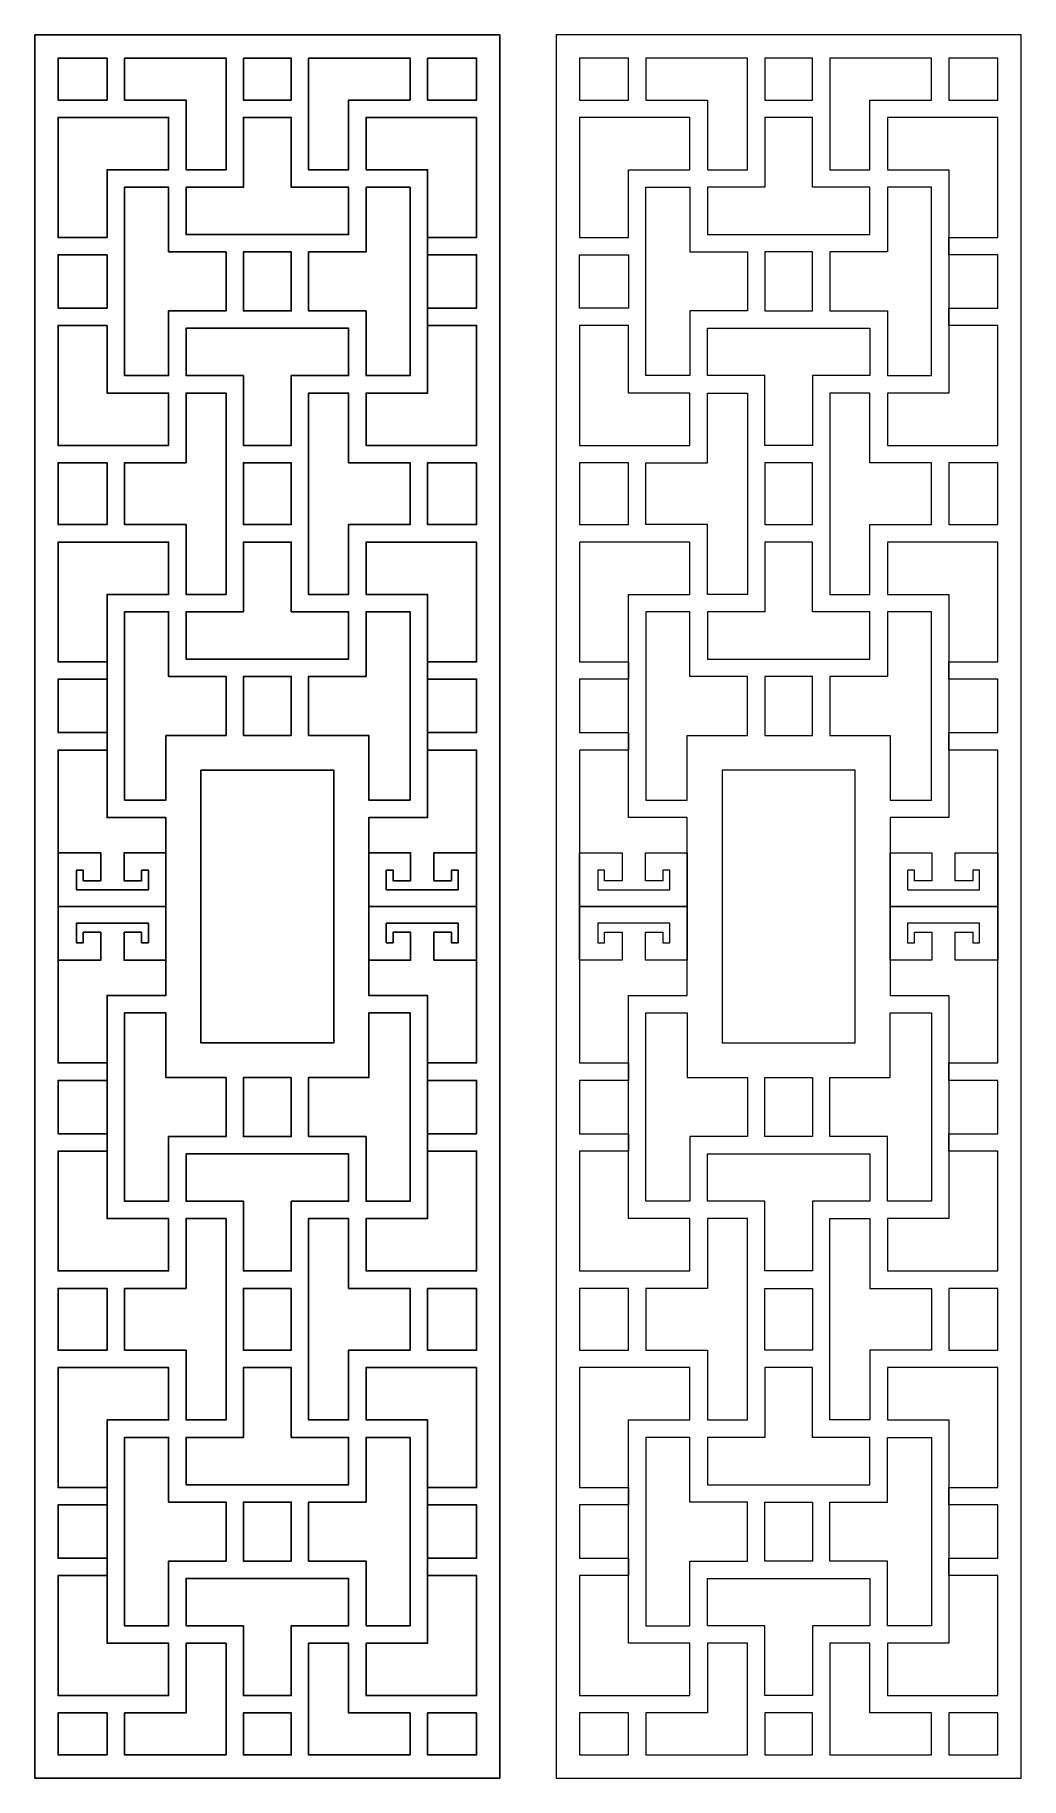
# Model space of a CAD drawing. Header units: centimetres. Extents: x -27.5 to -16.8, y -9.5 to 9.5.
import ezdxf

# ---------------------------------------------------------------- set-up
doc = ezdxf.new("R2010")
doc.units = ezdxf.units.CM
doc.header["$MEASUREMENT"] = 0
doc.layers.add('layer 1', color=7, linetype='Continuous')

msp = doc.modelspace()

# ---------------------------------------------------------------- linework, layer by layer
at = {"layer": 'layer 1', "color": 250}
for points, knots in [([(-27.5, -9.5), (-27.5, -9.5), (-27.5, 9.5), (-27.5, 9.5), (-27.5, 9.5), (-27.5, 9.5), (-22.43334, 9.5), (-22.43334, 9.5), (-22.43334, 9.5), (-22.43334, 9.5), (-22.43334, -9.5), (-22.43334, -9.5), (-22.43334, -9.5), (-22.43334, -9.5), (-27.5, -9.5), (-27.5, -9.5)], [0, 0, 0, 0, 0.2, 0.2, 0.2, 0.2, 0.4, 0.4, 0.4, 0.4, 0.6, 0.6, 0.6, 0.6, 1, 1, 1, 1]), ([(-27.24666, 8.78966), (-27.24666, 8.78966), (-27.24666, 8.78966), (-27.24666, 8.78966), (-27.24666, 8.78966), (-27.24666, 8.78966), (-27.24666, 9.24668), (-27.24666, 9.24668), (-27.24666, 9.24668), (-27.24666, 9.24668), (-26.71278, 9.24668), (-26.71278, 9.24668), (-26.71278, 9.24668), (-26.71278, 9.24668), (-26.71278, 8.78966), (-26.71278, 8.78966), (-26.71278, 8.78966), (-26.71278, 8.78966), (-27.24666, 8.78966), (-27.24666, 8.78966)], [0, 0, 0, 0, 0.16666667, 0.16666667, 0.16666667, 0.16666667, 0.33333333, 0.33333333, 0.33333333, 0.33333333, 0.5, 0.5, 0.5, 0.5, 0.66666667, 0.66666667, 0.66666667, 0.66666667, 1, 1, 1, 1]), ([(-26.52278, 9.24668), (-26.52278, 9.24668), (-26.52278, 9.24668), (-26.52278, 9.24668), (-26.52278, 9.24668), (-26.52278, 9.24668), (-25.41693, 9.24668), (-25.41693, 9.24668), (-25.41693, 9.24668), (-25.41693, 9.24668), (-25.41693, 8.02905), (-25.41693, 8.02905), (-25.41693, 8.02905), (-25.41693, 8.02905), (-25.85231, 8.02905), (-25.85231, 8.02905), (-25.85231, 8.02905), (-25.85231, 8.02905), (-25.85231, 8.78966), (-25.85231, 8.78966), (-25.85231, 8.78966), (-25.85231, 8.78966), (-25.94143, 8.78966), (-25.94143, 8.78966), (-25.94143, 8.78966), (-25.94143, 8.78966), (-26.04232, 8.78966), (-26.04232, 8.78966), (-26.04232, 8.78966), (-26.04232, 8.78966), (-26.52278, 8.78966), (-26.52278, 8.78966), (-26.52278, 8.78966), (-26.52278, 8.78966), (-26.52278, 9.24668), (-26.52278, 9.24668)], [0, 0, 0, 0, 0.1, 0.1, 0.1, 0.1, 0.2, 0.2, 0.2, 0.2, 0.3, 0.3, 0.3, 0.3, 0.4, 0.4, 0.4, 0.4, 0.5, 0.5, 0.5, 0.5, 0.6, 0.6, 0.6, 0.6, 0.7, 0.7, 0.7, 0.7, 0.8, 0.8, 0.8, 0.8, 1, 1, 1, 1]), ([(-25.22693, 9.24668), (-25.22693, 9.24668), (-25.22693, 9.24668), (-25.22693, 9.24668), (-25.22693, 9.24668), (-25.22693, 9.24668), (-24.7064, 9.24668), (-24.7064, 9.24668), (-24.7064, 9.24668), (-24.7064, 9.24668), (-24.7064, 8.78966), (-24.7064, 8.78966), (-24.7064, 8.78966), (-24.7064, 8.78966), (-24.96667, 8.78966), (-24.96667, 8.78966), (-24.96667, 8.78966), (-24.96667, 8.78966), (-25.22693, 8.78966), (-25.22693, 8.78966), (-25.22693, 8.78966), (-25.22693, 8.78966), (-25.22693, 9.24668), (-25.22693, 9.24668)], [0, 0, 0, 0, 0.14285714, 0.14285714, 0.14285714, 0.14285714, 0.28571429, 0.28571429, 0.28571429, 0.28571429, 0.42857143, 0.42857143, 0.42857143, 0.42857143, 0.57142857, 0.57142857, 0.57142857, 0.57142857, 0.71428571, 0.71428571, 0.71428571, 0.71428571, 1, 1, 1, 1]), ([(-24.5164, 9.24668), (-24.5164, 9.24668), (-24.5164, 9.24668), (-24.5164, 9.24668), (-24.5164, 9.24668), (-24.5164, 9.24668), (-23.41054, 9.24668), (-23.41054, 9.24668), (-23.41054, 9.24668), (-23.41054, 9.24668), (-23.41054, 8.78966), (-23.41054, 8.78966), (-23.41054, 8.78966), (-23.41054, 8.78966), (-23.891, 8.78966), (-23.891, 8.78966), (-23.891, 8.78966), (-23.891, 8.78966), (-23.99191, 8.78966), (-23.99191, 8.78966), (-23.99191, 8.78966), (-23.99191, 8.78966), (-24.08101, 8.78966), (-24.08101, 8.78966), (-24.08101, 8.78966), (-24.08101, 8.78966), (-24.08101, 8.02905), (-24.08101, 8.02905), (-24.08101, 8.02905), (-24.08101, 8.02905), (-24.5164, 8.02905), (-24.5164, 8.02905), (-24.5164, 8.02905), (-24.5164, 8.02905), (-24.5164, 9.24668), (-24.5164, 9.24668)], [0, 0, 0, 0, 0.1, 0.1, 0.1, 0.1, 0.2, 0.2, 0.2, 0.2, 0.3, 0.3, 0.3, 0.3, 0.4, 0.4, 0.4, 0.4, 0.5, 0.5, 0.5, 0.5, 0.6, 0.6, 0.6, 0.6, 0.7, 0.7, 0.7, 0.7, 0.8, 0.8, 0.8, 0.8, 1, 1, 1, 1]), ([(-23.22054, 9.24668), (-23.22054, 9.24668), (-23.22054, 9.24668), (-23.22054, 9.24668), (-23.22054, 9.24668), (-23.22054, 9.24668), (-22.68666, 9.24668), (-22.68666, 9.24668), (-22.68666, 9.24668), (-22.68666, 9.24668), (-22.68666, 8.78966), (-22.68666, 8.78966), (-22.68666, 8.78966), (-22.68666, 8.78966), (-23.22054, 8.78966), (-23.22054, 8.78966), (-23.22054, 8.78966), (-23.22054, 8.78966), (-23.22054, 9.24668), (-23.22054, 9.24668)], [0, 0, 0, 0, 0.16666667, 0.16666667, 0.16666667, 0.16666667, 0.33333333, 0.33333333, 0.33333333, 0.33333333, 0.5, 0.5, 0.5, 0.5, 0.66666667, 0.66666667, 0.66666667, 0.66666667, 1, 1, 1, 1]), ([(-26.71278, 7.29302), (-26.71278, 7.29302), (-26.71278, 7.29302), (-26.71278, 7.29302), (-26.71278, 7.29302), (-26.71278, 7.29302), (-27.24666, 7.29302), (-27.24666, 7.29302), (-27.24666, 7.29302), (-27.24666, 7.29302), (-27.24666, 8.59966), (-27.24666, 8.59966), (-27.24666, 8.59966), (-27.24666, 8.59966), (-26.04232, 8.59966), (-26.04232, 8.59966), (-26.04232, 8.59966), (-26.04232, 8.59966), (-26.04232, 8.02905), (-26.04232, 8.02905), (-26.04232, 8.02905), (-26.04232, 8.02905), (-26.52278, 8.02905), (-26.52278, 8.02905), (-26.52278, 8.02905), (-26.52278, 8.02905), (-26.56681, 8.02905), (-26.56681, 8.02905), (-26.56681, 8.02905), (-26.56681, 8.02905), (-26.71278, 8.02905), (-26.71278, 8.02905), (-26.71278, 8.02905), (-26.71278, 8.02905), (-26.71278, 7.29302), (-26.71278, 7.29302)], [0, 0, 0, 0, 0.1, 0.1, 0.1, 0.1, 0.2, 0.2, 0.2, 0.2, 0.3, 0.3, 0.3, 0.3, 0.4, 0.4, 0.4, 0.4, 0.5, 0.5, 0.5, 0.5, 0.6, 0.6, 0.6, 0.6, 0.7, 0.7, 0.7, 0.7, 0.8, 0.8, 0.8, 0.8, 1, 1, 1, 1]), ([(-24.96667, 8.59966), (-24.96667, 8.59966), (-24.96667, 8.59966), (-24.96667, 8.59966), (-24.96667, 8.59966), (-24.96667, 8.59966), (-24.7064, 8.59966), (-24.7064, 8.59966), (-24.7064, 8.59966), (-24.7064, 8.59966), (-24.7064, 8.02905), (-24.7064, 8.02905), (-24.7064, 8.02905), (-24.7064, 8.02905), (-24.7064, 7.92832), (-24.7064, 7.92832), (-24.7064, 7.92832), (-24.7064, 7.92832), (-24.7064, 7.83906), (-24.7064, 7.83906), (-24.7064, 7.83906), (-24.7064, 7.83906), (-24.08101, 7.83906), (-24.08101, 7.83906), (-24.08101, 7.83906), (-24.08101, 7.83906), (-24.08101, 7.32392), (-24.08101, 7.32392), (-24.08101, 7.32392), (-24.08101, 7.32392), (-24.96667, 7.32392), (-24.96667, 7.32392), (-24.96667, 7.32392), (-24.96667, 7.32392), (-25.85231, 7.32392), (-25.85231, 7.32392), (-25.85231, 7.32392), (-25.85231, 7.32392), (-25.85231, 7.83906), (-25.85231, 7.83906), (-25.85231, 7.83906), (-25.85231, 7.83906), (-25.22693, 7.83906), (-25.22693, 7.83906), (-25.22693, 7.83906), (-25.22693, 7.83906), (-25.22693, 7.92832), (-25.22693, 7.92832), (-25.22693, 7.92832), (-25.22693, 7.92832), (-25.22693, 8.02905), (-25.22693, 8.02905), (-25.22693, 8.02905), (-25.22693, 8.02905), (-25.22693, 8.59966), (-25.22693, 8.59966), (-25.22693, 8.59966), (-25.22693, 8.59966), (-24.96667, 8.59966), (-24.96667, 8.59966)], [0, 0, 0, 0, 0.0625, 0.0625, 0.0625, 0.0625, 0.125, 0.125, 0.125, 0.125, 0.1875, 0.1875, 0.1875, 0.1875, 0.25, 0.25, 0.25, 0.25, 0.3125, 0.3125, 0.3125, 0.3125, 0.375, 0.375, 0.375, 0.375, 0.4375, 0.4375, 0.4375, 0.4375, 0.5, 0.5, 0.5, 0.5, 0.5625, 0.5625, 0.5625, 0.5625, 0.625, 0.625, 0.625, 0.625, 0.6875, 0.6875, 0.6875, 0.6875, 0.75, 0.75, 0.75, 0.75, 0.8125, 0.8125, 0.8125, 0.8125, 0.875, 0.875, 0.875, 0.875, 1, 1, 1, 1]), ([(-22.68666, 8.59966), (-22.68666, 8.59966), (-22.68666, 8.59966), (-22.68666, 8.59966), (-22.68666, 8.59966), (-22.68666, 8.59966), (-22.68666, 7.29302), (-22.68666, 7.29302), (-22.68666, 7.29302), (-22.68666, 7.29302), (-23.22, 7.29302), (-23.22, 7.29302), (-23.22, 7.29302), (-23.22, 7.29302), (-23.22, 7.10303), (-23.22, 7.10303), (-23.22, 7.10303), (-23.22, 7.10303), (-22.68666, 7.10303), (-22.68666, 7.10303), (-22.68666, 7.10303), (-22.68666, 7.10303), (-22.68666, 6.52252), (-22.68666, 6.52252), (-22.68666, 6.52252), (-22.68666, 6.52252), (-23.22, 6.52252), (-23.22, 6.52252), (-23.22, 6.52252), (-23.22, 6.52252), (-23.22, 6.33252), (-23.22, 6.33252), (-23.22, 6.33252), (-23.22, 6.33252), (-22.68666, 6.33252), (-22.68666, 6.33252), (-22.68666, 6.33252), (-22.68666, 6.33252), (-22.68666, 5.02588), (-22.68666, 5.02588), (-22.68666, 5.02588), (-22.68666, 5.02588), (-23.891, 5.02588), (-23.891, 5.02588), (-23.891, 5.02588), (-23.891, 5.02588), (-23.891, 5.59648), (-23.891, 5.59648), (-23.891, 5.59648), (-23.891, 5.59648), (-23.41054, 5.59648), (-23.41054, 5.59648), (-23.41054, 5.59648), (-23.41054, 5.59648), (-23.36651, 5.59648), (-23.36651, 5.59648), (-23.36651, 5.59648), (-23.36651, 5.59648), (-23.22054, 5.59648), (-23.22054, 5.59648), (-23.22054, 5.59648), (-23.22054, 5.59648), (-23.22054, 6.81277), (-23.22054, 6.81277), (-23.22054, 6.81277), (-23.22054, 6.81277), (-23.22054, 8.02905), (-23.22054, 8.02905), (-23.22054, 8.02905), (-23.22054, 8.02905), (-23.36651, 8.02905), (-23.36651, 8.02905), (-23.36651, 8.02905), (-23.36651, 8.02905), (-23.41054, 8.02905), (-23.41054, 8.02905), (-23.41054, 8.02905), (-23.41054, 8.02905), (-23.891, 8.02905), (-23.891, 8.02905), (-23.891, 8.02905), (-23.891, 8.02905), (-23.891, 8.59966), (-23.891, 8.59966), (-23.891, 8.59966), (-23.891, 8.59966), (-22.68666, 8.59966), (-22.68666, 8.59966)], [0, 0, 0, 0, 0.04347826, 0.04347826, 0.04347826, 0.04347826, 0.08695652, 0.08695652, 0.08695652, 0.08695652, 0.13043478, 0.13043478, 0.13043478, 0.13043478, 0.17391304, 0.17391304, 0.17391304, 0.17391304, 0.2173913, 0.2173913, 0.2173913, 0.2173913, 0.26086957, 0.26086957, 0.26086957, 0.26086957, 0.30434783, 0.30434783, 0.30434783, 0.30434783, 0.34782609, 0.34782609, 0.34782609, 0.34782609, 0.39130435, 0.39130435, 0.39130435, 0.39130435, 0.43478261, 0.43478261, 0.43478261, 0.43478261, 0.47826087, 0.47826087, 0.47826087, 0.47826087, 0.52173913, 0.52173913, 0.52173913, 0.52173913, 0.56521739, 0.56521739, 0.56521739, 0.56521739, 0.60869565, 0.60869565, 0.60869565, 0.60869565, 0.65217391, 0.65217391, 0.65217391, 0.65217391, 0.69565217, 0.69565217, 0.69565217, 0.69565217, 0.73913043, 0.73913043, 0.73913043, 0.73913043, 0.7826087, 0.7826087, 0.7826087, 0.7826087, 0.82608696, 0.82608696, 0.82608696, 0.82608696, 0.86956522, 0.86956522, 0.86956522, 0.86956522, 0.91304348, 0.91304348, 0.91304348, 0.91304348, 1, 1, 1, 1]), ([(-25.41693, 6.81277), (-25.41693, 6.81277), (-25.41693, 6.81277), (-25.41693, 6.81277), (-25.41693, 6.81277), (-25.41693, 6.81277), (-25.41693, 7.13391), (-25.41693, 7.13391), (-25.41693, 7.13391), (-25.41693, 7.13391), (-25.85231, 7.13391), (-25.85231, 7.13391), (-25.85231, 7.13391), (-25.85231, 7.13391), (-26.04232, 7.13391), (-26.04232, 7.13391), (-26.04232, 7.13391), (-26.04232, 7.13391), (-26.04232, 7.32392), (-26.04232, 7.32392), (-26.04232, 7.32392), (-26.04232, 7.32392), (-26.04232, 7.83906), (-26.04232, 7.83906), (-26.04232, 7.83906), (-26.04232, 7.83906), (-26.52278, 7.83906), (-26.52278, 7.83906), (-26.52278, 7.83906), (-26.52278, 7.83906), (-26.52278, 6.81277), (-26.52278, 6.81277), (-26.52278, 6.81277), (-26.52278, 6.81277), (-26.52278, 5.78648), (-26.52278, 5.78648), (-26.52278, 5.78648), (-26.52278, 5.78648), (-26.04232, 5.78648), (-26.04232, 5.78648), (-26.04232, 5.78648), (-26.04232, 5.78648), (-26.04232, 6.30163), (-26.04232, 6.30163), (-26.04232, 6.30163), (-26.04232, 6.30163), (-26.04232, 6.49163), (-26.04232, 6.49163), (-26.04232, 6.49163), (-26.04232, 6.49163), (-25.85231, 6.49163), (-25.85231, 6.49163), (-25.85231, 6.49163), (-25.85231, 6.49163), (-25.41693, 6.49163), (-25.41693, 6.49163), (-25.41693, 6.49163), (-25.41693, 6.49163), (-25.41693, 6.81277), (-25.41693, 6.81277)], [0, 0, 0, 0, 0.0625, 0.0625, 0.0625, 0.0625, 0.125, 0.125, 0.125, 0.125, 0.1875, 0.1875, 0.1875, 0.1875, 0.25, 0.25, 0.25, 0.25, 0.3125, 0.3125, 0.3125, 0.3125, 0.375, 0.375, 0.375, 0.375, 0.4375, 0.4375, 0.4375, 0.4375, 0.5, 0.5, 0.5, 0.5, 0.5625, 0.5625, 0.5625, 0.5625, 0.625, 0.625, 0.625, 0.625, 0.6875, 0.6875, 0.6875, 0.6875, 0.75, 0.75, 0.75, 0.75, 0.8125, 0.8125, 0.8125, 0.8125, 0.875, 0.875, 0.875, 0.875, 1, 1, 1, 1]), ([(-24.5164, 6.81277), (-24.5164, 6.81277), (-24.5164, 6.81277), (-24.5164, 6.81277), (-24.5164, 6.81277), (-24.5164, 6.81277), (-24.5164, 7.13391), (-24.5164, 7.13391), (-24.5164, 7.13391), (-24.5164, 7.13391), (-24.08101, 7.13391), (-24.08101, 7.13391), (-24.08101, 7.13391), (-24.08101, 7.13391), (-23.891, 7.13391), (-23.891, 7.13391), (-23.891, 7.13391), (-23.891, 7.13391), (-23.891, 7.32392), (-23.891, 7.32392), (-23.891, 7.32392), (-23.891, 7.32392), (-23.891, 7.83906), (-23.891, 7.83906), (-23.891, 7.83906), (-23.891, 7.83906), (-23.41054, 7.83906), (-23.41054, 7.83906), (-23.41054, 7.83906), (-23.41054, 7.83906), (-23.41054, 6.81277), (-23.41054, 6.81277), (-23.41054, 6.81277), (-23.41054, 6.81277), (-23.41054, 5.78648), (-23.41054, 5.78648), (-23.41054, 5.78648), (-23.41054, 5.78648), (-23.891, 5.78648), (-23.891, 5.78648), (-23.891, 5.78648), (-23.891, 5.78648), (-23.891, 6.30163), (-23.891, 6.30163), (-23.891, 6.30163), (-23.891, 6.30163), (-23.891, 6.49163), (-23.891, 6.49163), (-23.891, 6.49163), (-23.891, 6.49163), (-24.08101, 6.49163), (-24.08101, 6.49163), (-24.08101, 6.49163), (-24.08101, 6.49163), (-24.5164, 6.49163), (-24.5164, 6.49163), (-24.5164, 6.49163), (-24.5164, 6.49163), (-24.5164, 6.81277), (-24.5164, 6.81277)], [0, 0, 0, 0, 0.0625, 0.0625, 0.0625, 0.0625, 0.125, 0.125, 0.125, 0.125, 0.1875, 0.1875, 0.1875, 0.1875, 0.25, 0.25, 0.25, 0.25, 0.3125, 0.3125, 0.3125, 0.3125, 0.375, 0.375, 0.375, 0.375, 0.4375, 0.4375, 0.4375, 0.4375, 0.5, 0.5, 0.5, 0.5, 0.5625, 0.5625, 0.5625, 0.5625, 0.625, 0.625, 0.625, 0.625, 0.6875, 0.6875, 0.6875, 0.6875, 0.75, 0.75, 0.75, 0.75, 0.8125, 0.8125, 0.8125, 0.8125, 0.875, 0.875, 0.875, 0.875, 1, 1, 1, 1]), ([(-26.71278, 7.10303), (-26.71278, 7.10303), (-26.71278, 7.10303), (-26.71278, 7.10303), (-26.71278, 7.10303), (-26.71278, 7.10303), (-27.24666, 7.10303), (-27.24666, 7.10303), (-27.24666, 7.10303), (-27.24666, 7.10303), (-27.24666, 6.52252), (-27.24666, 6.52252), (-27.24666, 6.52252), (-27.24666, 6.52252), (-26.71333, 6.52252), (-26.71333, 6.52252), (-26.71333, 6.52252), (-26.71333, 6.52252), (-26.71278, 7.10303), (-26.71278, 7.10303)], [0, 0, 0, 0, 0.16666667, 0.16666667, 0.16666667, 0.16666667, 0.33333333, 0.33333333, 0.33333333, 0.33333333, 0.5, 0.5, 0.5, 0.5, 0.66666667, 0.66666667, 0.66666667, 0.66666667, 1, 1, 1, 1]), ([(-24.96667, 7.13391), (-24.96667, 7.13391), (-24.96667, 7.13391), (-24.96667, 7.13391), (-24.96667, 7.13391), (-24.96667, 7.13391), (-24.7064, 7.13391), (-24.7064, 7.13391), (-24.7064, 7.13391), (-24.7064, 7.13391), (-24.7064, 6.81277), (-24.7064, 6.81277), (-24.7064, 6.81277), (-24.7064, 6.81277), (-24.7064, 6.49163), (-24.7064, 6.49163), (-24.7064, 6.49163), (-24.7064, 6.49163), (-24.96667, 6.49163), (-24.96667, 6.49163), (-24.96667, 6.49163), (-24.96667, 6.49163), (-25.22693, 6.49163), (-25.22693, 6.49163), (-25.22693, 6.49163), (-25.22693, 6.49163), (-25.22693, 6.81277), (-25.22693, 6.81277), (-25.22693, 6.81277), (-25.22693, 6.81277), (-25.22693, 7.13391), (-25.22693, 7.13391), (-25.22693, 7.13391), (-25.22693, 7.13391), (-24.96667, 7.13391), (-24.96667, 7.13391)], [0, 0, 0, 0, 0.1, 0.1, 0.1, 0.1, 0.2, 0.2, 0.2, 0.2, 0.3, 0.3, 0.3, 0.3, 0.4, 0.4, 0.4, 0.4, 0.5, 0.5, 0.5, 0.5, 0.6, 0.6, 0.6, 0.6, 0.7, 0.7, 0.7, 0.7, 0.8, 0.8, 0.8, 0.8, 1, 1, 1, 1]), ([(-26.7128, 6.33252), (-26.7128, 6.33252), (-26.7128, 6.33252), (-26.7128, 6.33252), (-26.7128, 6.33252), (-26.7128, 6.33252), (-26.71278, 5.59648), (-26.71278, 5.59648), (-26.71278, 5.59648), (-26.71278, 5.59648), (-26.56681, 5.59648), (-26.56681, 5.59648), (-26.56681, 5.59648), (-26.56681, 5.59648), (-26.52278, 5.59648), (-26.52278, 5.59648), (-26.52278, 5.59648), (-26.52278, 5.59648), (-26.04232, 5.59648), (-26.04232, 5.59648), (-26.04232, 5.59648), (-26.04232, 5.59648), (-26.04232, 5.02588), (-26.04232, 5.02588), (-26.04232, 5.02588), (-26.04232, 5.02588), (-27.24666, 5.02588), (-27.24666, 5.02588), (-27.24666, 5.02588), (-27.24666, 5.02588), (-27.24666, 6.33252), (-27.24666, 6.33252), (-27.24666, 6.33252), (-27.24666, 6.33252), (-26.7128, 6.33252), (-26.7128, 6.33252)], [0, 0, 0, 0, 0.1, 0.1, 0.1, 0.1, 0.2, 0.2, 0.2, 0.2, 0.3, 0.3, 0.3, 0.3, 0.4, 0.4, 0.4, 0.4, 0.5, 0.5, 0.5, 0.5, 0.6, 0.6, 0.6, 0.6, 0.7, 0.7, 0.7, 0.7, 0.8, 0.8, 0.8, 0.8, 1, 1, 1, 1]), ([(-24.96667, 5.02588), (-24.96667, 5.02588), (-24.96667, 5.02588), (-24.96667, 5.02588), (-24.96667, 5.02588), (-24.96667, 5.02588), (-24.7064, 5.02588), (-24.7064, 5.02588), (-24.7064, 5.02588), (-24.7064, 5.02588), (-24.7064, 5.59648), (-24.7064, 5.59648), (-24.7064, 5.59648), (-24.7064, 5.59648), (-24.7064, 5.69721), (-24.7064, 5.69721), (-24.7064, 5.69721), (-24.7064, 5.69721), (-24.7064, 5.78648), (-24.7064, 5.78648), (-24.7064, 5.78648), (-24.7064, 5.78648), (-24.08101, 5.78648), (-24.08101, 5.78648), (-24.08101, 5.78648), (-24.08101, 5.78648), (-24.08101, 6.30163), (-24.08101, 6.30163), (-24.08101, 6.30163), (-24.08101, 6.30163), (-24.96667, 6.30163), (-24.96667, 6.30163), (-24.96667, 6.30163), (-24.96667, 6.30163), (-25.85231, 6.30163), (-25.85231, 6.30163), (-25.85231, 6.30163), (-25.85231, 6.30163), (-25.85231, 5.78648), (-25.85231, 5.78648), (-25.85231, 5.78648), (-25.85231, 5.78648), (-25.22693, 5.78648), (-25.22693, 5.78648), (-25.22693, 5.78648), (-25.22693, 5.78648), (-25.22693, 5.69721), (-25.22693, 5.69721), (-25.22693, 5.69721), (-25.22693, 5.69721), (-25.22693, 5.59648), (-25.22693, 5.59648), (-25.22693, 5.59648), (-25.22693, 5.59648), (-25.22693, 5.02588), (-25.22693, 5.02588), (-25.22693, 5.02588), (-25.22693, 5.02588), (-24.96667, 5.02588), (-24.96667, 5.02588)], [0, 0, 0, 0, 0.0625, 0.0625, 0.0625, 0.0625, 0.125, 0.125, 0.125, 0.125, 0.1875, 0.1875, 0.1875, 0.1875, 0.25, 0.25, 0.25, 0.25, 0.3125, 0.3125, 0.3125, 0.3125, 0.375, 0.375, 0.375, 0.375, 0.4375, 0.4375, 0.4375, 0.4375, 0.5, 0.5, 0.5, 0.5, 0.5625, 0.5625, 0.5625, 0.5625, 0.625, 0.625, 0.625, 0.625, 0.6875, 0.6875, 0.6875, 0.6875, 0.75, 0.75, 0.75, 0.75, 0.8125, 0.8125, 0.8125, 0.8125, 0.875, 0.875, 0.875, 0.875, 1, 1, 1, 1]), ([(-26.52278, 4.16265), (-26.52278, 4.16265), (-26.52278, 4.16265), (-26.52278, 4.16265), (-26.52278, 4.16265), (-26.52278, 4.16265), (-26.04232, 4.16265), (-26.04232, 4.16265), (-26.04232, 4.16265), (-26.04232, 4.16265), (-25.94143, 4.16265), (-25.94143, 4.16265), (-25.94143, 4.16265), (-25.94143, 4.16265), (-25.85231, 4.16265), (-25.85231, 4.16265), (-25.85231, 4.16265), (-25.85231, 4.16265), (-25.85231, 3.40204), (-25.85231, 3.40204), (-25.85231, 3.40204), (-25.85231, 3.40204), (-25.41693, 3.40204), (-25.41693, 3.40204), (-25.41693, 3.40204), (-25.41693, 3.40204), (-25.41693, 5.59648), (-25.41693, 5.59648), (-25.41693, 5.59648), (-25.41693, 5.59648), (-25.85231, 5.59648), (-25.85231, 5.59648), (-25.85231, 5.59648), (-25.85231, 5.59648), (-25.85231, 4.83589), (-25.85231, 4.83589), (-25.85231, 4.83589), (-25.85231, 4.83589), (-25.94143, 4.83589), (-25.94143, 4.83589), (-25.94143, 4.83589), (-25.94143, 4.83589), (-26.04232, 4.83589), (-26.04232, 4.83589), (-26.04232, 4.83589), (-26.04232, 4.83589), (-26.52278, 4.83589), (-26.52278, 4.83589), (-26.52278, 4.83589), (-26.52278, 4.83589), (-26.52278, 4.16265), (-26.52278, 4.16265)], [0, 0, 0, 0, 0.07142857, 0.07142857, 0.07142857, 0.07142857, 0.14285714, 0.14285714, 0.14285714, 0.14285714, 0.21428571, 0.21428571, 0.21428571, 0.21428571, 0.28571429, 0.28571429, 0.28571429, 0.28571429, 0.35714286, 0.35714286, 0.35714286, 0.35714286, 0.42857143, 0.42857143, 0.42857143, 0.42857143, 0.5, 0.5, 0.5, 0.5, 0.57142857, 0.57142857, 0.57142857, 0.57142857, 0.64285714, 0.64285714, 0.64285714, 0.64285714, 0.71428571, 0.71428571, 0.71428571, 0.71428571, 0.78571429, 0.78571429, 0.78571429, 0.78571429, 0.85714286, 0.85714286, 0.85714286, 0.85714286, 1, 1, 1, 1]), ([(-23.41054, 4.16265), (-23.41054, 4.16265), (-23.41054, 4.16265), (-23.41054, 4.16265), (-23.41054, 4.16265), (-23.41054, 4.16265), (-23.891, 4.16265), (-23.891, 4.16265), (-23.891, 4.16265), (-23.891, 4.16265), (-23.99191, 4.16265), (-23.99191, 4.16265), (-23.99191, 4.16265), (-23.99191, 4.16265), (-24.08101, 4.16265), (-24.08101, 4.16265), (-24.08101, 4.16265), (-24.08101, 4.16265), (-24.08101, 3.40204), (-24.08101, 3.40204), (-24.08101, 3.40204), (-24.08101, 3.40204), (-24.5164, 3.40204), (-24.5164, 3.40204), (-24.5164, 3.40204), (-24.5164, 3.40204), (-24.5164, 5.59648), (-24.5164, 5.59648), (-24.5164, 5.59648), (-24.5164, 5.59648), (-24.08101, 5.59648), (-24.08101, 5.59648), (-24.08101, 5.59648), (-24.08101, 5.59648), (-24.08101, 4.83589), (-24.08101, 4.83589), (-24.08101, 4.83589), (-24.08101, 4.83589), (-23.99191, 4.83589), (-23.99191, 4.83589), (-23.99191, 4.83589), (-23.99191, 4.83589), (-23.891, 4.83589), (-23.891, 4.83589), (-23.891, 4.83589), (-23.891, 4.83589), (-23.41054, 4.83589), (-23.41054, 4.83589), (-23.41054, 4.83589), (-23.41054, 4.83589), (-23.41054, 4.16265), (-23.41054, 4.16265)], [0, 0, 0, 0, 0.07142857, 0.07142857, 0.07142857, 0.07142857, 0.14285714, 0.14285714, 0.14285714, 0.14285714, 0.21428571, 0.21428571, 0.21428571, 0.21428571, 0.28571429, 0.28571429, 0.28571429, 0.28571429, 0.35714286, 0.35714286, 0.35714286, 0.35714286, 0.42857143, 0.42857143, 0.42857143, 0.42857143, 0.5, 0.5, 0.5, 0.5, 0.57142857, 0.57142857, 0.57142857, 0.57142857, 0.64285714, 0.64285714, 0.64285714, 0.64285714, 0.71428571, 0.71428571, 0.71428571, 0.71428571, 0.78571429, 0.78571429, 0.78571429, 0.78571429, 0.85714286, 0.85714286, 0.85714286, 0.85714286, 1, 1, 1, 1]), ([(-27.24666, 4.16265), (-27.24666, 4.16265), (-27.24666, 4.16265), (-27.24666, 4.16265), (-27.24666, 4.16265), (-27.24666, 4.16265), (-27.24666, 4.83589), (-27.24666, 4.83589), (-27.24666, 4.83589), (-27.24666, 4.83589), (-26.71278, 4.83589), (-26.71278, 4.83589), (-26.71278, 4.83589), (-26.71278, 4.83589), (-26.71278, 4.16265), (-26.71278, 4.16265), (-26.71278, 4.16265), (-26.71278, 4.16265), (-27.24666, 4.16265), (-27.24666, 4.16265)], [0, 0, 0, 0, 0.16666667, 0.16666667, 0.16666667, 0.16666667, 0.33333333, 0.33333333, 0.33333333, 0.33333333, 0.5, 0.5, 0.5, 0.5, 0.66666667, 0.66666667, 0.66666667, 0.66666667, 1, 1, 1, 1]), ([(-24.7064, 4.16265), (-24.7064, 4.16265), (-24.7064, 4.16265), (-24.7064, 4.16265), (-24.7064, 4.16265), (-24.7064, 4.16265), (-24.96667, 4.16265), (-24.96667, 4.16265), (-24.96667, 4.16265), (-24.96667, 4.16265), (-25.22693, 4.16265), (-25.22693, 4.16265), (-25.22693, 4.16265), (-25.22693, 4.16265), (-25.22693, 4.83589), (-25.22693, 4.83589), (-25.22693, 4.83589), (-25.22693, 4.83589), (-24.96667, 4.83589), (-24.96667, 4.83589), (-24.96667, 4.83589), (-24.96667, 4.83589), (-24.7064, 4.83589), (-24.7064, 4.83589), (-24.7064, 4.83589), (-24.7064, 4.83589), (-24.7064, 4.16265), (-24.7064, 4.16265)], [0, 0, 0, 0, 0.125, 0.125, 0.125, 0.125, 0.25, 0.25, 0.25, 0.25, 0.375, 0.375, 0.375, 0.375, 0.5, 0.5, 0.5, 0.5, 0.625, 0.625, 0.625, 0.625, 0.75, 0.75, 0.75, 0.75, 1, 1, 1, 1]), ([(-22.68666, 4.83589), (-22.68666, 4.83589), (-22.68666, 4.83589), (-22.68666, 4.83589), (-22.68666, 4.83589), (-22.68666, 4.83589), (-22.68666, 4.16265), (-22.68666, 4.16265), (-22.68666, 4.16265), (-22.68666, 4.16265), (-23.22054, 4.16265), (-23.22054, 4.16265), (-23.22054, 4.16265), (-23.22054, 4.16265), (-23.22054, 4.83589), (-23.22054, 4.83589), (-23.22054, 4.83589), (-23.22054, 4.83589), (-22.68666, 4.83589), (-22.68666, 4.83589)], [0, 0, 0, 0, 0.16666667, 0.16666667, 0.16666667, 0.16666667, 0.33333333, 0.33333333, 0.33333333, 0.33333333, 0.5, 0.5, 0.5, 0.5, 0.66666667, 0.66666667, 0.66666667, 0.66666667, 1, 1, 1, 1]), ([(-27.24666, 0.58508), (-27.24666, 0.58508), (-27.24666, 0.58508), (-27.24666, 0.58508), (-27.24666, 0.58508), (-27.24666, 0.58508), (-27.24666, 1.70551), (-27.24666, 1.70551), (-27.24666, 1.70551), (-27.24666, 1.70551), (-26.71333, 1.70551), (-26.71333, 1.70551), (-26.71333, 1.70551), (-26.71333, 1.70551), (-26.71333, 1.89551), (-26.71333, 1.89551), (-26.71333, 1.89551), (-26.71333, 1.89551), (-27.24666, 1.89551), (-27.24666, 1.89551), (-27.24666, 1.89551), (-27.24666, 1.89551), (-27.24666, 2.47601), (-27.24666, 2.47601), (-27.24666, 2.47601), (-27.24666, 2.47601), (-26.71333, 2.47601), (-26.71333, 2.47601), (-26.71333, 2.47601), (-26.71333, 2.47601), (-26.71333, 2.66601), (-26.71333, 2.66601), (-26.71333, 2.66601), (-26.71333, 2.66601), (-27.24666, 2.66601), (-27.24666, 2.66601), (-27.24666, 2.66601), (-27.24666, 2.66601), (-27.24666, 3.97265), (-27.24666, 3.97265), (-27.24666, 3.97265), (-27.24666, 3.97265), (-26.04232, 3.97265), (-26.04232, 3.97265), (-26.04232, 3.97265), (-26.04232, 3.97265), (-26.04232, 3.40204), (-26.04232, 3.40204), (-26.04232, 3.40204), (-26.04232, 3.40204), (-26.52278, 3.40204), (-26.52278, 3.40204), (-26.52278, 3.40204), (-26.52278, 3.40204), (-26.56681, 3.40204), (-26.56681, 3.40204), (-26.56681, 3.40204), (-26.56681, 3.40204), (-26.71278, 3.40204), (-26.71278, 3.40204), (-26.71278, 3.40204), (-26.71278, 3.40204), (-26.71278, 2.18575), (-26.71278, 2.18575), (-26.71278, 2.18575), (-26.71278, 2.18575), (-26.71278, 0.96948), (-26.71278, 0.96948), (-26.71278, 0.96948), (-26.4992, 0.96948), (-26.28564, 0.96948), (-26.07206, 0.96948), (-26.07206, 0.96948), (-26.07206, 0.96948), (-26.07206, 0.58508), (-26.07206, 0.58508), (-26.07206, 0.58508), (-26.07206, 0.58508), (-26.07332, 0.58508), (-26.07332, 0.58508), (-26.07332, 0.58508), (-26.22476, 0.58508), (-26.37617, 0.58508), (-26.52757, 0.58508), (-26.52757, 0.58508), (-26.52757, 0.58508), (-26.52757, 0.28066), (-26.52757, 0.28066), (-26.52757, 0.28066), (-26.52757, 0.28066), (-26.33757, 0.28066), (-26.33757, 0.28066), (-26.33757, 0.28066), (-26.33757, 0.28066), (-26.33757, 0.39506), (-26.33757, 0.39506), (-26.33757, 0.39506), (-26.33757, 0.39506), (-26.26207, 0.39506), (-26.26207, 0.39506), (-26.26207, 0.39506), (-26.26207, 0.39506), (-26.26207, 0.18333), (-26.26207, 0.18333), (-26.26207, 0.18333), (-26.52389, 0.18333), (-26.7857, 0.18333), (-27.04754, 0.18333), (-27.04754, 0.18333), (-27.04754, 0.18333), (-27.04754, 0.39506), (-27.04754, 0.39506), (-27.04754, 0.39506), (-27.04754, 0.39506), (-26.97202, 0.39506), (-26.97202, 0.39506), (-26.97202, 0.39506), (-26.97202, 0.39506), (-26.97202, 0.28066), (-26.97202, 0.28066), (-26.97202, 0.28066), (-26.97202, 0.28066), (-26.78203, 0.28066), (-26.78203, 0.28066), (-26.78203, 0.28066), (-26.78203, 0.28066), (-26.78203, 0.58508), (-26.78203, 0.58508), (-26.78203, 0.58508), (-26.90438, 0.58508), (-27.09702, 0.58508), (-27.24666, 0.58508)], [0, 0, 0, 0, 0.02941176, 0.02941176, 0.02941176, 0.02941176, 0.05882353, 0.05882353, 0.05882353, 0.05882353, 0.08823529, 0.08823529, 0.08823529, 0.08823529, 0.11764706, 0.11764706, 0.11764706, 0.11764706, 0.14705882, 0.14705882, 0.14705882, 0.14705882, 0.17647059, 0.17647059, 0.17647059, 0.17647059, 0.20588235, 0.20588235, 0.20588235, 0.20588235, 0.23529412, 0.23529412, 0.23529412, 0.23529412, 0.26470588, 0.26470588, 0.26470588, 0.26470588, 0.29411765, 0.29411765, 0.29411765, 0.29411765, 0.32352941, 0.32352941, 0.32352941, 0.32352941, 0.35294118, 0.35294118, 0.35294118, 0.35294118, 0.38235294, 0.38235294, 0.38235294, 0.38235294, 0.41176471, 0.41176471, 0.41176471, 0.41176471, 0.44117647, 0.44117647, 0.44117647, 0.44117647, 0.47058824, 0.47058824, 0.47058824, 0.47058824, 0.5, 0.5, 0.5, 0.5, 0.52941176, 0.52941176, 0.52941176, 0.52941176, 0.55882353, 0.55882353, 0.55882353, 0.55882353, 0.58823529, 0.58823529, 0.58823529, 0.58823529, 0.61764706, 0.61764706, 0.61764706, 0.61764706, 0.64705882, 0.64705882, 0.64705882, 0.64705882, 0.67647059, 0.67647059, 0.67647059, 0.67647059, 0.70588235, 0.70588235, 0.70588235, 0.70588235, 0.73529412, 0.73529412, 0.73529412, 0.73529412, 0.76470588, 0.76470588, 0.76470588, 0.76470588, 0.79411765, 0.79411765, 0.79411765, 0.79411765, 0.82352941, 0.82352941, 0.82352941, 0.82352941, 0.85294118, 0.85294118, 0.85294118, 0.85294118, 0.88235294, 0.88235294, 0.88235294, 0.88235294, 0.91176471, 0.91176471, 0.91176471, 0.91176471, 0.94117647, 0.94117647, 0.94117647, 0.94117647, 1, 1, 1, 1]), ([(-24.96667, 3.97265), (-24.96667, 3.97265), (-24.96667, 3.97265), (-24.96667, 3.97265), (-24.96667, 3.97265), (-24.96667, 3.97265), (-24.7064, 3.97265), (-24.7064, 3.97265), (-24.7064, 3.97265), (-24.7064, 3.97265), (-24.7064, 3.40204), (-24.7064, 3.40204), (-24.7064, 3.40204), (-24.7064, 3.40204), (-24.7064, 3.30133), (-24.7064, 3.30133), (-24.7064, 3.30133), (-24.7064, 3.30133), (-24.7064, 3.21204), (-24.7064, 3.21204), (-24.7064, 3.21204), (-24.7064, 3.21204), (-24.08101, 3.21204), (-24.08101, 3.21204), (-24.08101, 3.21204), (-24.08101, 3.21204), (-24.08101, 2.69691), (-24.08101, 2.69691), (-24.08101, 2.69691), (-24.08101, 2.69691), (-24.96667, 2.69691), (-24.96667, 2.69691), (-24.96667, 2.69691), (-24.96667, 2.69691), (-25.85231, 2.69691), (-25.85231, 2.69691), (-25.85231, 2.69691), (-25.85231, 2.69691), (-25.85231, 3.21204), (-25.85231, 3.21204), (-25.85231, 3.21204), (-25.85231, 3.21204), (-25.22693, 3.21204), (-25.22693, 3.21204), (-25.22693, 3.21204), (-25.22693, 3.21204), (-25.22693, 3.30133), (-25.22693, 3.30133), (-25.22693, 3.30133), (-25.22693, 3.30133), (-25.22693, 3.40204), (-25.22693, 3.40204), (-25.22693, 3.40204), (-25.22693, 3.40204), (-25.22693, 3.97265), (-25.22693, 3.97265), (-25.22693, 3.97265), (-25.22693, 3.97265), (-24.96667, 3.97265), (-24.96667, 3.97265)], [0, 0, 0, 0, 0.0625, 0.0625, 0.0625, 0.0625, 0.125, 0.125, 0.125, 0.125, 0.1875, 0.1875, 0.1875, 0.1875, 0.25, 0.25, 0.25, 0.25, 0.3125, 0.3125, 0.3125, 0.3125, 0.375, 0.375, 0.375, 0.375, 0.4375, 0.4375, 0.4375, 0.4375, 0.5, 0.5, 0.5, 0.5, 0.5625, 0.5625, 0.5625, 0.5625, 0.625, 0.625, 0.625, 0.625, 0.6875, 0.6875, 0.6875, 0.6875, 0.75, 0.75, 0.75, 0.75, 0.8125, 0.8125, 0.8125, 0.8125, 0.875, 0.875, 0.875, 0.875, 1, 1, 1, 1]), ([(-22.68666, 3.97265), (-22.68666, 3.97265), (-22.68666, 3.97265), (-22.68666, 3.97265), (-22.68666, 3.97265), (-22.68666, 3.97265), (-22.68666, 2.66601), (-22.68666, 2.66601), (-22.68666, 2.66601), (-22.68666, 2.66601), (-23.22, 2.66601), (-23.22, 2.66601), (-23.22, 2.66601), (-23.22, 2.66601), (-23.22, 2.47601), (-23.22, 2.47601), (-23.22, 2.47601), (-23.22, 2.47601), (-22.68666, 2.47601), (-22.68666, 2.47601), (-22.68666, 2.47601), (-22.68666, 2.47601), (-22.68666, 1.89551), (-22.68666, 1.89551), (-22.68666, 1.89551), (-22.68666, 1.89551), (-23.22, 1.89551), (-23.22, 1.89551), (-23.22, 1.89551), (-23.22, 1.89551), (-23.22, 1.70551), (-23.22, 1.70551), (-23.22, 1.70551), (-23.22, 1.70551), (-22.68666, 1.70551), (-22.68666, 1.70551), (-22.68666, 1.70551), (-22.68666, 1.70551), (-22.68666, 0.58508), (-22.68666, 0.58508), (-22.68666, 0.58508), (-22.83999, 0.58508), (-23.03519, 0.58508), (-23.15131, 0.58508), (-23.15131, 0.58508), (-23.15131, 0.58508), (-23.15131, 0.28066), (-23.15131, 0.28066), (-23.15131, 0.28066), (-23.15131, 0.28066), (-22.96132, 0.28066), (-22.96132, 0.28066), (-22.96132, 0.28066), (-22.96132, 0.28066), (-22.96132, 0.39506), (-22.96132, 0.39506), (-22.96132, 0.39506), (-22.96132, 0.39506), (-22.8858, 0.39506), (-22.8858, 0.39506), (-22.8858, 0.39506), (-22.8858, 0.39506), (-22.8858, 0.18333), (-22.8858, 0.18333), (-22.8858, 0.18333), (-23.14761, 0.18333), (-23.40946, 0.18333), (-23.67127, 0.18333), (-23.67127, 0.18333), (-23.67127, 0.18333), (-23.67127, 0.39506), (-23.67127, 0.39506), (-23.67127, 0.39506), (-23.67127, 0.39506), (-23.59575, 0.39506), (-23.59575, 0.39506), (-23.59575, 0.39506), (-23.59575, 0.39506), (-23.59575, 0.28066), (-23.59575, 0.28066), (-23.59575, 0.28066), (-23.59575, 0.28066), (-23.40575, 0.28066), (-23.40575, 0.28066), (-23.40575, 0.28066), (-23.40575, 0.28066), (-23.40575, 0.58508), (-23.40575, 0.58508), (-23.40575, 0.58508), (-23.55761, 0.58508), (-23.70944, 0.58508), (-23.86127, 0.58508), (-23.86127, 0.58508), (-23.86127, 0.58508), (-23.86127, 0.96948), (-23.86127, 0.96948), (-23.86127, 0.96948), (-23.6477, 0.96948), (-23.43414, 0.96948), (-23.22054, 0.96948), (-23.22054, 0.96948), (-23.22054, 0.96948), (-23.22054, 2.18575), (-23.22054, 2.18575), (-23.22054, 2.18575), (-23.22054, 2.18575), (-23.22054, 3.40204), (-23.22054, 3.40204), (-23.22054, 3.40204), (-23.22054, 3.40204), (-23.36651, 3.40204), (-23.36651, 3.40204), (-23.36651, 3.40204), (-23.36651, 3.40204), (-23.41054, 3.40204), (-23.41054, 3.40204), (-23.41054, 3.40204), (-23.41054, 3.40204), (-23.891, 3.40204), (-23.891, 3.40204), (-23.891, 3.40204), (-23.891, 3.40204), (-23.891, 3.97265), (-23.891, 3.97265), (-23.891, 3.97265), (-23.891, 3.97265), (-22.68666, 3.97265), (-22.68666, 3.97265)], [0, 0, 0, 0, 0.03030303, 0.03030303, 0.03030303, 0.03030303, 0.06060606, 0.06060606, 0.06060606, 0.06060606, 0.09090909, 0.09090909, 0.09090909, 0.09090909, 0.12121212, 0.12121212, 0.12121212, 0.12121212, 0.15151515, 0.15151515, 0.15151515, 0.15151515, 0.18181818, 0.18181818, 0.18181818, 0.18181818, 0.21212121, 0.21212121, 0.21212121, 0.21212121, 0.24242424, 0.24242424, 0.24242424, 0.24242424, 0.27272727, 0.27272727, 0.27272727, 0.27272727, 0.3030303, 0.3030303, 0.3030303, 0.3030303, 0.33333333, 0.33333333, 0.33333333, 0.33333333, 0.36363636, 0.36363636, 0.36363636, 0.36363636, 0.39393939, 0.39393939, 0.39393939, 0.39393939, 0.42424242, 0.42424242, 0.42424242, 0.42424242, 0.45454545, 0.45454545, 0.45454545, 0.45454545, 0.48484848, 0.48484848, 0.48484848, 0.48484848, 0.51515152, 0.51515152, 0.51515152, 0.51515152, 0.54545455, 0.54545455, 0.54545455, 0.54545455, 0.57575758, 0.57575758, 0.57575758, 0.57575758, 0.60606061, 0.60606061, 0.60606061, 0.60606061, 0.63636364, 0.63636364, 0.63636364, 0.63636364, 0.66666667, 0.66666667, 0.66666667, 0.66666667, 0.6969697, 0.6969697, 0.6969697, 0.6969697, 0.72727273, 0.72727273, 0.72727273, 0.72727273, 0.75757576, 0.75757576, 0.75757576, 0.75757576, 0.78787879, 0.78787879, 0.78787879, 0.78787879, 0.81818182, 0.81818182, 0.81818182, 0.81818182, 0.84848485, 0.84848485, 0.84848485, 0.84848485, 0.87878788, 0.87878788, 0.87878788, 0.87878788, 0.90909091, 0.90909091, 0.90909091, 0.90909091, 0.93939394, 0.93939394, 0.93939394, 0.93939394, 1, 1, 1, 1]), ([(-26.07206, 1.86461), (-26.07206, 1.86461), (-26.07206, 1.86461), (-26.07206, 1.86461), (-26.07206, 1.86461), (-26.07206, 1.86461), (-26.07206, 1.48462), (-26.07206, 1.48462), (-26.07206, 1.48462), (-26.07206, 1.48462), (-26.07206, 1.15948), (-26.07206, 1.15948), (-26.07206, 1.15948), (-26.07206, 1.15948), (-26.52278, 1.15948), (-26.52278, 1.15948), (-26.52278, 1.15948), (-26.52278, 1.15948), (-26.52278, 2.18575), (-26.52278, 2.18575), (-26.52278, 2.18575), (-26.52278, 2.18575), (-26.52278, 3.21204), (-26.52278, 3.21204), (-26.52278, 3.21204), (-26.52278, 3.21204), (-26.04232, 3.21204), (-26.04232, 3.21204), (-26.04232, 3.21204), (-26.04232, 3.21204), (-26.04232, 2.69691), (-26.04232, 2.69691), (-26.04232, 2.69691), (-26.04232, 2.69691), (-26.04232, 2.50691), (-26.04232, 2.50691), (-26.04232, 2.50691), (-26.04232, 2.50691), (-25.85231, 2.50691), (-25.85231, 2.50691), (-25.85231, 2.50691), (-25.85231, 2.50691), (-25.41693, 2.50691), (-25.41693, 2.50691), (-25.41693, 2.50691), (-25.41693, 2.50691), (-25.41693, 2.18575), (-25.41693, 2.18575), (-25.41693, 2.18575), (-25.41693, 2.18575), (-25.41693, 1.86461), (-25.41693, 1.86461), (-25.41693, 1.86461), (-25.41693, 1.86461), (-25.69206, 1.86461), (-25.69206, 1.86461), (-25.69206, 1.86461), (-25.69206, 1.86461), (-26.07206, 1.86461), (-26.07206, 1.86461)], [0, 0, 0, 0, 0.0625, 0.0625, 0.0625, 0.0625, 0.125, 0.125, 0.125, 0.125, 0.1875, 0.1875, 0.1875, 0.1875, 0.25, 0.25, 0.25, 0.25, 0.3125, 0.3125, 0.3125, 0.3125, 0.375, 0.375, 0.375, 0.375, 0.4375, 0.4375, 0.4375, 0.4375, 0.5, 0.5, 0.5, 0.5, 0.5625, 0.5625, 0.5625, 0.5625, 0.625, 0.625, 0.625, 0.625, 0.6875, 0.6875, 0.6875, 0.6875, 0.75, 0.75, 0.75, 0.75, 0.8125, 0.8125, 0.8125, 0.8125, 0.875, 0.875, 0.875, 0.875, 1, 1, 1, 1]), ([(-23.86127, 1.15948), (-23.86127, 1.15948), (-23.86127, 1.15948), (-23.86127, 1.15948), (-23.86127, 1.15948), (-23.86127, 1.15948), (-23.86127, 1.48462), (-23.86127, 1.48462), (-23.86127, 1.48462), (-23.86127, 1.48462), (-23.86127, 1.86461), (-23.86127, 1.86461), (-23.86127, 1.86461), (-23.86127, 1.86461), (-24.24128, 1.86461), (-24.24128, 1.86461), (-24.24128, 1.86461), (-24.24128, 1.86461), (-24.5164, 1.86461), (-24.5164, 1.86461), (-24.5164, 1.86461), (-24.5164, 1.86461), (-24.5164, 2.18575), (-24.5164, 2.18575), (-24.5164, 2.18575), (-24.5164, 2.18575), (-24.5164, 2.50691), (-24.5164, 2.50691), (-24.5164, 2.50691), (-24.5164, 2.50691), (-24.08101, 2.50691), (-24.08101, 2.50691), (-24.08101, 2.50691), (-24.08101, 2.50691), (-23.891, 2.50691), (-23.891, 2.50691), (-23.891, 2.50691), (-23.891, 2.50691), (-23.891, 2.69691), (-23.891, 2.69691), (-23.891, 2.69691), (-23.891, 2.69691), (-23.891, 3.21204), (-23.891, 3.21204), (-23.891, 3.21204), (-23.891, 3.21204), (-23.41054, 3.21204), (-23.41054, 3.21204), (-23.41054, 3.21204), (-23.41054, 3.21204), (-23.41054, 2.18575), (-23.41054, 2.18575), (-23.41054, 2.18575), (-23.41054, 2.18575), (-23.41054, 1.15948), (-23.41054, 1.15948), (-23.41054, 1.15948), (-23.41054, 1.15948), (-23.86127, 1.15948), (-23.86127, 1.15948)], [0, 0, 0, 0, 0.0625, 0.0625, 0.0625, 0.0625, 0.125, 0.125, 0.125, 0.125, 0.1875, 0.1875, 0.1875, 0.1875, 0.25, 0.25, 0.25, 0.25, 0.3125, 0.3125, 0.3125, 0.3125, 0.375, 0.375, 0.375, 0.375, 0.4375, 0.4375, 0.4375, 0.4375, 0.5, 0.5, 0.5, 0.5, 0.5625, 0.5625, 0.5625, 0.5625, 0.625, 0.625, 0.625, 0.625, 0.6875, 0.6875, 0.6875, 0.6875, 0.75, 0.75, 0.75, 0.75, 0.8125, 0.8125, 0.8125, 0.8125, 0.875, 0.875, 0.875, 0.875, 1, 1, 1, 1]), ([(-24.7064, 1.86461), (-24.7064, 1.86461), (-24.7064, 1.86461), (-24.7064, 1.86461), (-24.7064, 1.86461), (-24.7064, 1.86461), (-24.96667, 1.86461), (-24.96667, 1.86461), (-24.96667, 1.86461), (-24.96667, 1.86461), (-25.22693, 1.86461), (-25.22693, 1.86461), (-25.22693, 1.86461), (-25.22693, 1.86461), (-25.22693, 2.18575), (-25.22693, 2.18575), (-25.22693, 2.18575), (-25.22693, 2.18575), (-25.22693, 2.50691), (-25.22693, 2.50691), (-25.22693, 2.50691), (-25.22693, 2.50691), (-24.96667, 2.50691), (-24.96667, 2.50691), (-24.96667, 2.50691), (-24.96667, 2.50691), (-24.7064, 2.50691), (-24.7064, 2.50691), (-24.7064, 2.50691), (-24.7064, 2.50691), (-24.7064, 2.18575), (-24.7064, 2.18575), (-24.7064, 2.18575), (-24.7064, 2.18575), (-24.7064, 1.86461), (-24.7064, 1.86461)], [0, 0, 0, 0, 0.1, 0.1, 0.1, 0.1, 0.2, 0.2, 0.2, 0.2, 0.3, 0.3, 0.3, 0.3, 0.4, 0.4, 0.4, 0.4, 0.5, 0.5, 0.5, 0.5, 0.6, 0.6, 0.6, 0.6, 0.7, 0.7, 0.7, 0.7, 0.8, 0.8, 0.8, 0.8, 1, 1, 1, 1]), ([(-25.69206, 1.48462), (-25.69206, 1.48462), (-25.69206, 1.48462), (-25.69206, 1.48462), (-25.69206, 1.48462), (-25.69206, 1.48462), (-24.96667, 1.48462), (-24.96667, 1.48462), (-24.96667, 1.48462), (-24.96667, 1.48462), (-24.24128, 1.48462), (-24.24128, 1.48462), (-24.24128, 1.48462), (-24.24128, 1.48462), (-24.24128, 0.00001), (-24.24128, 0.00001), (-24.24128, 0.00001), (-24.24128, 0.00001), (-24.24128, -1.4846), (-24.24128, -1.4846), (-24.24128, -1.4846), (-24.24128, -1.4846), (-24.96667, -1.4846), (-24.96667, -1.4846), (-24.96667, -1.4846), (-24.96667, -1.4846), (-25.69206, -1.4846), (-25.69206, -1.4846), (-25.69206, -1.4846), (-25.69206, -0.49487), (-25.69206, 0.49487), (-25.69206, 1.48462)], [0, 0, 0, 0, 0.11111111, 0.11111111, 0.11111111, 0.11111111, 0.22222222, 0.22222222, 0.22222222, 0.22222222, 0.33333333, 0.33333333, 0.33333333, 0.33333333, 0.44444444, 0.44444444, 0.44444444, 0.44444444, 0.55555556, 0.55555556, 0.55555556, 0.55555556, 0.66666667, 0.66666667, 0.66666667, 0.66666667, 0.77777778, 0.77777778, 0.77777778, 0.77777778, 1, 1, 1, 1]), ([(-27.24666, -0.58506), (-27.24666, -0.58506), (-27.24666, -0.58506), (-27.24666, -0.58506), (-27.24666, -0.58506), (-27.24666, -0.58506), (-27.24666, 0.58508), (-27.24666, 0.58508), (-27.24666, 0.58508), (-27.24666, 0.58508), (-27.24666, -0.58506), (-27.24666, -0.58506)], [0, 0, 0, 0, 0.25, 0.25, 0.25, 0.25, 0.5, 0.5, 0.5, 0.5, 1, 1, 1, 1]), ([(-26.07206, 0.58508), (-26.07206, 0.58508), (-26.07206, 0.58508), (-26.07206, 0.58508), (-26.07206, 0.58508), (-26.07206, 0.58508), (-26.07206, -0.58506), (-26.07206, -0.58506), (-26.07206, -0.58506), (-26.07206, -0.58506), (-26.07206, 0.58508), (-26.07206, 0.58508)], [0, 0, 0, 0, 0.25, 0.25, 0.25, 0.25, 0.5, 0.5, 0.5, 0.5, 1, 1, 1, 1]), ([(-23.86127, 0.58508), (-23.86127, 0.58508), (-23.86127, 0.58508), (-23.86127, 0.58508), (-23.86127, 0.58508), (-23.86127, 0.58508), (-23.86127, -0.58506), (-23.86127, -0.58506), (-23.86127, -0.58506), (-23.86127, -0.58506), (-23.86127, 0.58508), (-23.86127, 0.58508)], [0, 0, 0, 0, 0.25, 0.25, 0.25, 0.25, 0.5, 0.5, 0.5, 0.5, 1, 1, 1, 1]), ([(-22.68666, -0.58506), (-22.68666, -0.58506), (-22.68666, -0.58506), (-22.68666, -0.58506), (-22.68666, -0.58506), (-22.68666, -0.58506), (-22.68666, 0.58508), (-22.68666, 0.58508), (-22.68666, 0.58508), (-22.68666, 0.58508), (-22.68666, -0.58506), (-22.68666, -0.58506)], [0, 0, 0, 0, 0.25, 0.25, 0.25, 0.25, 0.5, 0.5, 0.5, 0.5, 1, 1, 1, 1]), ([(-26.07206, 0.00001), (-26.07206, 0.00001), (-26.07206, 0.00001), (-26.07206, 0.00001), (-26.07206, 0.00001), (-26.07206, 0.00001), (-27.24666, 0.00001), (-27.24666, 0.00001), (-27.24666, 0.00001), (-27.24666, 0.00001), (-26.07206, 0.00001), (-26.07206, 0.00001)], [0, 0, 0, 0, 0.25, 0.25, 0.25, 0.25, 0.5, 0.5, 0.5, 0.5, 1, 1, 1, 1]), ([(-22.68666, 0.00001), (-22.68666, 0.00001), (-22.68666, 0.00001), (-22.68666, 0.00001), (-22.68666, 0.00001), (-22.68666, 0.00001), (-23.86127, 0.00001), (-23.86127, 0.00001), (-23.86127, 0.00001), (-23.86127, 0.00001), (-22.68666, 0.00001), (-22.68666, 0.00001)], [0, 0, 0, 0, 0.25, 0.25, 0.25, 0.25, 0.5, 0.5, 0.5, 0.5, 1, 1, 1, 1]), ([(-27.24666, -3.97265), (-27.24666, -3.97265), (-27.24666, -3.97265), (-27.24666, -3.97265), (-27.24666, -3.97265), (-27.24666, -3.97265), (-27.24666, -2.66601), (-27.24666, -2.66601), (-27.24666, -2.66601), (-27.24666, -2.66601), (-26.71333, -2.66601), (-26.71333, -2.66601), (-26.71333, -2.66601), (-26.71333, -2.66601), (-26.71333, -2.476), (-26.71333, -2.476), (-26.71333, -2.476), (-26.71333, -2.476), (-27.24666, -2.476), (-27.24666, -2.476), (-27.24666, -2.476), (-27.24666, -2.476), (-27.24666, -1.89551), (-27.24666, -1.89551), (-27.24666, -1.89551), (-27.24666, -1.89551), (-26.71333, -1.89551), (-26.71333, -1.89551), (-26.71333, -1.89551), (-26.71333, -1.89551), (-26.71333, -1.70549), (-26.71333, -1.70549), (-26.71333, -1.70549), (-26.71333, -1.70549), (-27.24666, -1.70549), (-27.24666, -1.70549), (-27.24666, -1.70549), (-27.24666, -1.70549), (-27.24666, -0.58506), (-27.24666, -0.58506), (-27.24666, -0.58506), (-27.09702, -0.58506), (-26.90438, -0.58506), (-26.78203, -0.58506), (-26.78203, -0.58506), (-26.78203, -0.58506), (-26.78203, -0.28066), (-26.78203, -0.28066), (-26.78203, -0.28066), (-26.78203, -0.28066), (-26.97202, -0.28066), (-26.97202, -0.28066), (-26.97202, -0.28066), (-26.97202, -0.28066), (-26.97202, -0.39506), (-26.97202, -0.39506), (-26.97202, -0.39506), (-26.97202, -0.39506), (-27.04754, -0.39506), (-27.04754, -0.39506), (-27.04754, -0.39506), (-27.04754, -0.39506), (-27.04754, -0.18332), (-27.04754, -0.18332), (-27.04754, -0.18332), (-26.7857, -0.18332), (-26.52389, -0.18332), (-26.26207, -0.18332), (-26.26207, -0.18332), (-26.26207, -0.18332), (-26.26207, -0.39506), (-26.26207, -0.39506), (-26.26207, -0.39506), (-26.26207, -0.39506), (-26.33757, -0.39506), (-26.33757, -0.39506), (-26.33757, -0.39506), (-26.33757, -0.39506), (-26.33757, -0.28066), (-26.33757, -0.28066), (-26.33757, -0.28066), (-26.33757, -0.28066), (-26.52757, -0.28066), (-26.52757, -0.28066), (-26.52757, -0.28066), (-26.52757, -0.28066), (-26.52757, -0.58506), (-26.52757, -0.58506), (-26.52757, -0.58506), (-26.37617, -0.58506), (-26.22476, -0.58506), (-26.07332, -0.58506), (-26.07332, -0.58506), (-26.07332, -0.58506), (-26.07206, -0.58506), (-26.07206, -0.58506), (-26.07206, -0.58506), (-26.07206, -0.58506), (-26.07206, -0.96947), (-26.07206, -0.96947), (-26.07206, -0.96947), (-26.07206, -0.96947), (-26.52278, -0.96947), (-26.52278, -0.96947), (-26.52278, -0.96947), (-26.52278, -0.96947), (-26.56681, -0.96947), (-26.56681, -0.96947), (-26.56681, -0.96947), (-26.56681, -0.96947), (-26.71278, -0.96947), (-26.71278, -0.96947), (-26.71278, -0.96947), (-26.71278, -0.96947), (-26.71278, -2.18575), (-26.71278, -2.18575), (-26.71278, -2.18575), (-26.71278, -2.18575), (-26.71278, -3.40204), (-26.71278, -3.40204), (-26.71278, -3.40204), (-26.71278, -3.40204), (-26.56681, -3.40204), (-26.56681, -3.40204), (-26.56681, -3.40204), (-26.56681, -3.40204), (-26.52278, -3.40204), (-26.52278, -3.40204), (-26.52278, -3.40204), (-26.52278, -3.40204), (-26.04232, -3.40204), (-26.04232, -3.40204), (-26.04232, -3.40204), (-26.04232, -3.40204), (-26.04232, -3.97265), (-26.04232, -3.97265), (-26.04232, -3.97265), (-26.04232, -3.97265), (-27.24666, -3.97265), (-27.24666, -3.97265)], [0, 0, 0, 0, 0.02777778, 0.02777778, 0.02777778, 0.02777778, 0.05555556, 0.05555556, 0.05555556, 0.05555556, 0.08333333, 0.08333333, 0.08333333, 0.08333333, 0.11111111, 0.11111111, 0.11111111, 0.11111111, 0.13888889, 0.13888889, 0.13888889, 0.13888889, 0.16666667, 0.16666667, 0.16666667, 0.16666667, 0.19444444, 0.19444444, 0.19444444, 0.19444444, 0.22222222, 0.22222222, 0.22222222, 0.22222222, 0.25, 0.25, 0.25, 0.25, 0.27777778, 0.27777778, 0.27777778, 0.27777778, 0.30555556, 0.30555556, 0.30555556, 0.30555556, 0.33333333, 0.33333333, 0.33333333, 0.33333333, 0.36111111, 0.36111111, 0.36111111, 0.36111111, 0.38888889, 0.38888889, 0.38888889, 0.38888889, 0.41666667, 0.41666667, 0.41666667, 0.41666667, 0.44444444, 0.44444444, 0.44444444, 0.44444444, 0.47222222, 0.47222222, 0.47222222, 0.47222222, 0.5, 0.5, 0.5, 0.5, 0.52777778, 0.52777778, 0.52777778, 0.52777778, 0.55555556, 0.55555556, 0.55555556, 0.55555556, 0.58333333, 0.58333333, 0.58333333, 0.58333333, 0.61111111, 0.61111111, 0.61111111, 0.61111111, 0.63888889, 0.63888889, 0.63888889, 0.63888889, 0.66666667, 0.66666667, 0.66666667, 0.66666667, 0.69444444, 0.69444444, 0.69444444, 0.69444444, 0.72222222, 0.72222222, 0.72222222, 0.72222222, 0.75, 0.75, 0.75, 0.75, 0.77777778, 0.77777778, 0.77777778, 0.77777778, 0.80555556, 0.80555556, 0.80555556, 0.80555556, 0.83333333, 0.83333333, 0.83333333, 0.83333333, 0.86111111, 0.86111111, 0.86111111, 0.86111111, 0.88888889, 0.88888889, 0.88888889, 0.88888889, 0.91666667, 0.91666667, 0.91666667, 0.91666667, 0.94444444, 0.94444444, 0.94444444, 0.94444444, 1, 1, 1, 1]), ([(-22.68666, -0.58506), (-22.68666, -0.58506), (-22.68666, -0.58506), (-22.68666, -0.58506), (-22.68666, -0.58506), (-22.68666, -0.58506), (-22.68666, -1.70549), (-22.68666, -1.70549), (-22.68666, -1.70549), (-22.68666, -1.70549), (-23.22, -1.70549), (-23.22, -1.70549), (-23.22, -1.70549), (-23.22, -1.70549), (-23.22, -1.89551), (-23.22, -1.89551), (-23.22, -1.89551), (-23.22, -1.89551), (-22.68666, -1.89551), (-22.68666, -1.89551), (-22.68666, -1.89551), (-22.68666, -1.89551), (-22.68666, -2.476), (-22.68666, -2.476), (-22.68666, -2.476), (-22.68666, -2.476), (-23.22, -2.476), (-23.22, -2.476), (-23.22, -2.476), (-23.22, -2.476), (-23.22, -2.66601), (-23.22, -2.66601), (-23.22, -2.66601), (-23.22, -2.66601), (-22.68666, -2.66601), (-22.68666, -2.66601), (-22.68666, -2.66601), (-22.68666, -2.66601), (-22.68666, -3.97265), (-22.68666, -3.97265), (-22.68666, -3.97265), (-22.68666, -3.97265), (-23.891, -3.97265), (-23.891, -3.97265), (-23.891, -3.97265), (-23.891, -3.97265), (-23.891, -3.40204), (-23.891, -3.40204), (-23.891, -3.40204), (-23.891, -3.40204), (-23.41054, -3.40204), (-23.41054, -3.40204), (-23.41054, -3.40204), (-23.41054, -3.40204), (-23.36651, -3.40204), (-23.36651, -3.40204), (-23.36651, -3.40204), (-23.36651, -3.40204), (-23.22054, -3.40204), (-23.22054, -3.40204), (-23.22054, -3.40204), (-23.22054, -3.40204), (-23.22054, -2.18575), (-23.22054, -2.18575), (-23.22054, -2.18575), (-23.22054, -2.18575), (-23.22054, -0.96947), (-23.22054, -0.96947), (-23.22054, -0.96947), (-23.22054, -0.96947), (-23.36651, -0.96947), (-23.36651, -0.96947), (-23.36651, -0.96947), (-23.36651, -0.96947), (-23.41054, -0.96947), (-23.41054, -0.96947), (-23.41054, -0.96947), (-23.41054, -0.96947), (-23.86127, -0.96947), (-23.86127, -0.96947), (-23.86127, -0.96947), (-23.86127, -0.96947), (-23.86127, -0.58506), (-23.86127, -0.58506), (-23.86127, -0.58506), (-23.70944, -0.58506), (-23.55759, -0.58506), (-23.40575, -0.58506), (-23.40575, -0.58506), (-23.40575, -0.58506), (-23.40575, -0.28066), (-23.40575, -0.28066), (-23.40575, -0.28066), (-23.40575, -0.28066), (-23.59575, -0.28066), (-23.59575, -0.28066), (-23.59575, -0.28066), (-23.59575, -0.28066), (-23.59575, -0.39506), (-23.59575, -0.39506), (-23.59575, -0.39506), (-23.59575, -0.39506), (-23.67127, -0.39506), (-23.67127, -0.39506), (-23.67127, -0.39506), (-23.67127, -0.39506), (-23.67127, -0.18332), (-23.67127, -0.18332), (-23.67127, -0.18332), (-23.40946, -0.18332), (-23.14761, -0.18332), (-22.8858, -0.18332), (-22.8858, -0.18332), (-22.8858, -0.18332), (-22.8858, -0.39506), (-22.8858, -0.39506), (-22.8858, -0.39506), (-22.8858, -0.39506), (-22.96132, -0.39506), (-22.96132, -0.39506), (-22.96132, -0.39506), (-22.96132, -0.39506), (-22.96132, -0.28066), (-22.96132, -0.28066), (-22.96132, -0.28066), (-22.96132, -0.28066), (-23.15131, -0.28066), (-23.15131, -0.28066), (-23.15131, -0.28066), (-23.15131, -0.28066), (-23.15131, -0.58506), (-23.15131, -0.58506), (-23.15131, -0.58506), (-23.03519, -0.58506), (-22.83999, -0.58506), (-22.68666, -0.58506)], [0, 0, 0, 0, 0.02857143, 0.02857143, 0.02857143, 0.02857143, 0.05714286, 0.05714286, 0.05714286, 0.05714286, 0.08571429, 0.08571429, 0.08571429, 0.08571429, 0.11428571, 0.11428571, 0.11428571, 0.11428571, 0.14285714, 0.14285714, 0.14285714, 0.14285714, 0.17142857, 0.17142857, 0.17142857, 0.17142857, 0.2, 0.2, 0.2, 0.2, 0.22857143, 0.22857143, 0.22857143, 0.22857143, 0.25714286, 0.25714286, 0.25714286, 0.25714286, 0.28571429, 0.28571429, 0.28571429, 0.28571429, 0.31428571, 0.31428571, 0.31428571, 0.31428571, 0.34285714, 0.34285714, 0.34285714, 0.34285714, 0.37142857, 0.37142857, 0.37142857, 0.37142857, 0.4, 0.4, 0.4, 0.4, 0.42857143, 0.42857143, 0.42857143, 0.42857143, 0.45714286, 0.45714286, 0.45714286, 0.45714286, 0.48571429, 0.48571429, 0.48571429, 0.48571429, 0.51428571, 0.51428571, 0.51428571, 0.51428571, 0.54285714, 0.54285714, 0.54285714, 0.54285714, 0.57142857, 0.57142857, 0.57142857, 0.57142857, 0.6, 0.6, 0.6, 0.6, 0.62857143, 0.62857143, 0.62857143, 0.62857143, 0.65714286, 0.65714286, 0.65714286, 0.65714286, 0.68571429, 0.68571429, 0.68571429, 0.68571429, 0.71428571, 0.71428571, 0.71428571, 0.71428571, 0.74285714, 0.74285714, 0.74285714, 0.74285714, 0.77142857, 0.77142857, 0.77142857, 0.77142857, 0.8, 0.8, 0.8, 0.8, 0.82857143, 0.82857143, 0.82857143, 0.82857143, 0.85714286, 0.85714286, 0.85714286, 0.85714286, 0.88571429, 0.88571429, 0.88571429, 0.88571429, 0.91428571, 0.91428571, 0.91428571, 0.91428571, 0.94285714, 0.94285714, 0.94285714, 0.94285714, 1, 1, 1, 1]), ([(-26.07206, -1.86461), (-26.07206, -1.86461), (-26.07206, -1.86461), (-26.07206, -1.86461), (-26.07206, -1.86461), (-26.07206, -1.86461), (-26.07206, -1.4846), (-26.07206, -1.4846), (-26.07206, -1.4846), (-26.07206, -1.4846), (-26.07206, -1.15947), (-26.07206, -1.15947), (-26.07206, -1.15947), (-26.07206, -1.15947), (-26.52278, -1.15947), (-26.52278, -1.15947), (-26.52278, -1.15947), (-26.52278, -1.15947), (-26.52278, -2.18575), (-26.52278, -2.18575), (-26.52278, -2.18575), (-26.52278, -2.18575), (-26.52278, -3.21204), (-26.52278, -3.21204), (-26.52278, -3.21204), (-26.52278, -3.21204), (-26.04232, -3.21204), (-26.04232, -3.21204), (-26.04232, -3.21204), (-26.04232, -3.21204), (-26.04232, -2.69691), (-26.04232, -2.69691), (-26.04232, -2.69691), (-26.04232, -2.69691), (-26.04232, -2.50689), (-26.04232, -2.50689), (-26.04232, -2.50689), (-26.04232, -2.50689), (-25.85231, -2.50689), (-25.85231, -2.50689), (-25.85231, -2.50689), (-25.85231, -2.50689), (-25.41693, -2.50689), (-25.41693, -2.50689), (-25.41693, -2.50689), (-25.41693, -2.50689), (-25.41693, -2.18575), (-25.41693, -2.18575), (-25.41693, -2.18575), (-25.41693, -2.18575), (-25.41693, -1.86461), (-25.41693, -1.86461), (-25.41693, -1.86461), (-25.41693, -1.86461), (-25.69206, -1.86461), (-25.69206, -1.86461), (-25.69206, -1.86461), (-25.69206, -1.86461), (-26.07206, -1.86461), (-26.07206, -1.86461)], [0, 0, 0, 0, 0.0625, 0.0625, 0.0625, 0.0625, 0.125, 0.125, 0.125, 0.125, 0.1875, 0.1875, 0.1875, 0.1875, 0.25, 0.25, 0.25, 0.25, 0.3125, 0.3125, 0.3125, 0.3125, 0.375, 0.375, 0.375, 0.375, 0.4375, 0.4375, 0.4375, 0.4375, 0.5, 0.5, 0.5, 0.5, 0.5625, 0.5625, 0.5625, 0.5625, 0.625, 0.625, 0.625, 0.625, 0.6875, 0.6875, 0.6875, 0.6875, 0.75, 0.75, 0.75, 0.75, 0.8125, 0.8125, 0.8125, 0.8125, 0.875, 0.875, 0.875, 0.875, 1, 1, 1, 1]), ([(-23.86127, -1.15947), (-23.86127, -1.15947), (-23.86127, -1.15947), (-23.86127, -1.15947), (-23.86127, -1.15947), (-23.86127, -1.15947), (-23.86127, -1.4846), (-23.86127, -1.4846), (-23.86127, -1.4846), (-23.86127, -1.4846), (-23.86127, -1.86461), (-23.86127, -1.86461), (-23.86127, -1.86461), (-23.86127, -1.86461), (-24.24128, -1.86461), (-24.24128, -1.86461), (-24.24128, -1.86461), (-24.24128, -1.86461), (-24.5164, -1.86461), (-24.5164, -1.86461), (-24.5164, -1.86461), (-24.5164, -1.86461), (-24.5164, -2.18575), (-24.5164, -2.18575), (-24.5164, -2.18575), (-24.5164, -2.18575), (-24.5164, -2.50689), (-24.5164, -2.50689), (-24.5164, -2.50689), (-24.5164, -2.50689), (-24.08101, -2.50689), (-24.08101, -2.50689), (-24.08101, -2.50689), (-24.08101, -2.50689), (-23.891, -2.50689), (-23.891, -2.50689), (-23.891, -2.50689), (-23.891, -2.50689), (-23.891, -2.69691), (-23.891, -2.69691), (-23.891, -2.69691), (-23.891, -2.69691), (-23.891, -3.21204), (-23.891, -3.21204), (-23.891, -3.21204), (-23.891, -3.21204), (-23.41054, -3.21204), (-23.41054, -3.21204), (-23.41054, -3.21204), (-23.41054, -3.21204), (-23.41054, -2.18575), (-23.41054, -2.18575), (-23.41054, -2.18575), (-23.41054, -2.18575), (-23.41054, -1.15947), (-23.41054, -1.15947), (-23.41054, -1.15947), (-23.41054, -1.15947), (-23.86127, -1.15947), (-23.86127, -1.15947)], [0, 0, 0, 0, 0.0625, 0.0625, 0.0625, 0.0625, 0.125, 0.125, 0.125, 0.125, 0.1875, 0.1875, 0.1875, 0.1875, 0.25, 0.25, 0.25, 0.25, 0.3125, 0.3125, 0.3125, 0.3125, 0.375, 0.375, 0.375, 0.375, 0.4375, 0.4375, 0.4375, 0.4375, 0.5, 0.5, 0.5, 0.5, 0.5625, 0.5625, 0.5625, 0.5625, 0.625, 0.625, 0.625, 0.625, 0.6875, 0.6875, 0.6875, 0.6875, 0.75, 0.75, 0.75, 0.75, 0.8125, 0.8125, 0.8125, 0.8125, 0.875, 0.875, 0.875, 0.875, 1, 1, 1, 1]), ([(-24.7064, -1.86461), (-24.7064, -1.86461), (-24.7064, -1.86461), (-24.7064, -1.86461), (-24.7064, -1.86461), (-24.7064, -1.86461), (-24.96667, -1.86461), (-24.96667, -1.86461), (-24.96667, -1.86461), (-24.96667, -1.86461), (-25.22693, -1.86461), (-25.22693, -1.86461), (-25.22693, -1.86461), (-25.22693, -1.86461), (-25.22693, -2.18575), (-25.22693, -2.18575), (-25.22693, -2.18575), (-25.22693, -2.18575), (-25.22693, -2.50689), (-25.22693, -2.50689), (-25.22693, -2.50689), (-25.22693, -2.50689), (-24.96667, -2.50689), (-24.96667, -2.50689), (-24.96667, -2.50689), (-24.96667, -2.50689), (-24.7064, -2.50689), (-24.7064, -2.50689), (-24.7064, -2.50689), (-24.7064, -2.50689), (-24.7064, -2.18575), (-24.7064, -2.18575), (-24.7064, -2.18575), (-24.7064, -2.18575), (-24.7064, -1.86461), (-24.7064, -1.86461)], [0, 0, 0, 0, 0.1, 0.1, 0.1, 0.1, 0.2, 0.2, 0.2, 0.2, 0.3, 0.3, 0.3, 0.3, 0.4, 0.4, 0.4, 0.4, 0.5, 0.5, 0.5, 0.5, 0.6, 0.6, 0.6, 0.6, 0.7, 0.7, 0.7, 0.7, 0.8, 0.8, 0.8, 0.8, 1, 1, 1, 1]), ([(-24.96667, -3.97265), (-24.96667, -3.97265), (-24.96667, -3.97265), (-24.96667, -3.97265), (-24.96667, -3.97265), (-24.96667, -3.97265), (-24.7064, -3.97265), (-24.7064, -3.97265), (-24.7064, -3.97265), (-24.7064, -3.97265), (-24.7064, -3.40204), (-24.7064, -3.40204), (-24.7064, -3.40204), (-24.7064, -3.40204), (-24.7064, -3.30131), (-24.7064, -3.30131), (-24.7064, -3.30131), (-24.7064, -3.30131), (-24.7064, -3.21204), (-24.7064, -3.21204), (-24.7064, -3.21204), (-24.7064, -3.21204), (-24.08101, -3.21204), (-24.08101, -3.21204), (-24.08101, -3.21204), (-24.08101, -3.21204), (-24.08101, -2.69691), (-24.08101, -2.69691), (-24.08101, -2.69691), (-24.08101, -2.69691), (-24.96667, -2.69691), (-24.96667, -2.69691), (-24.96667, -2.69691), (-24.96667, -2.69691), (-25.85231, -2.69691), (-25.85231, -2.69691), (-25.85231, -2.69691), (-25.85231, -2.69691), (-25.85231, -3.21204), (-25.85231, -3.21204), (-25.85231, -3.21204), (-25.85231, -3.21204), (-25.22693, -3.21204), (-25.22693, -3.21204), (-25.22693, -3.21204), (-25.22693, -3.21204), (-25.22693, -3.30131), (-25.22693, -3.30131), (-25.22693, -3.30131), (-25.22693, -3.30131), (-25.22693, -3.40204), (-25.22693, -3.40204), (-25.22693, -3.40204), (-25.22693, -3.40204), (-25.22693, -3.97265), (-25.22693, -3.97265), (-25.22693, -3.97265), (-25.22693, -3.97265), (-24.96667, -3.97265), (-24.96667, -3.97265)], [0, 0, 0, 0, 0.0625, 0.0625, 0.0625, 0.0625, 0.125, 0.125, 0.125, 0.125, 0.1875, 0.1875, 0.1875, 0.1875, 0.25, 0.25, 0.25, 0.25, 0.3125, 0.3125, 0.3125, 0.3125, 0.375, 0.375, 0.375, 0.375, 0.4375, 0.4375, 0.4375, 0.4375, 0.5, 0.5, 0.5, 0.5, 0.5625, 0.5625, 0.5625, 0.5625, 0.625, 0.625, 0.625, 0.625, 0.6875, 0.6875, 0.6875, 0.6875, 0.75, 0.75, 0.75, 0.75, 0.8125, 0.8125, 0.8125, 0.8125, 0.875, 0.875, 0.875, 0.875, 1, 1, 1, 1]), ([(-26.52278, -4.49926), (-26.52278, -4.49926), (-26.52278, -4.49926), (-26.52278, -4.49926), (-26.52278, -4.49926), (-26.52278, -4.49926), (-26.52278, -4.16265), (-26.52278, -4.16265), (-26.52278, -4.16265), (-26.52278, -4.16265), (-26.04232, -4.16265), (-26.04232, -4.16265), (-26.04232, -4.16265), (-26.04232, -4.16265), (-25.94143, -4.16265), (-25.94143, -4.16265), (-25.94143, -4.16265), (-25.94143, -4.16265), (-25.85231, -4.16265), (-25.85231, -4.16265), (-25.85231, -4.16265), (-25.85231, -4.16265), (-25.85231, -3.40204), (-25.85231, -3.40204), (-25.85231, -3.40204), (-25.85231, -3.40204), (-25.41693, -3.40204), (-25.41693, -3.40204), (-25.41693, -3.40204), (-25.41693, -3.40204), (-25.41693, -4.49926), (-25.41693, -4.49926), (-25.41693, -4.49926), (-25.41693, -4.49926), (-25.41693, -5.59648), (-25.41693, -5.59648), (-25.41693, -5.59648), (-25.41693, -5.59648), (-25.85231, -5.59648), (-25.85231, -5.59648), (-25.85231, -5.59648), (-25.85231, -5.59648), (-25.85231, -4.83587), (-25.85231, -4.83587), (-25.85231, -4.83587), (-25.85231, -4.83587), (-25.94143, -4.83587), (-25.94143, -4.83587), (-25.94143, -4.83587), (-25.94143, -4.83587), (-26.04232, -4.83587), (-26.04232, -4.83587), (-26.04232, -4.83587), (-26.04232, -4.83587), (-26.52278, -4.83587), (-26.52278, -4.83587), (-26.52278, -4.83587), (-26.52278, -4.83587), (-26.52278, -4.49926), (-26.52278, -4.49926)], [0, 0, 0, 0, 0.0625, 0.0625, 0.0625, 0.0625, 0.125, 0.125, 0.125, 0.125, 0.1875, 0.1875, 0.1875, 0.1875, 0.25, 0.25, 0.25, 0.25, 0.3125, 0.3125, 0.3125, 0.3125, 0.375, 0.375, 0.375, 0.375, 0.4375, 0.4375, 0.4375, 0.4375, 0.5, 0.5, 0.5, 0.5, 0.5625, 0.5625, 0.5625, 0.5625, 0.625, 0.625, 0.625, 0.625, 0.6875, 0.6875, 0.6875, 0.6875, 0.75, 0.75, 0.75, 0.75, 0.8125, 0.8125, 0.8125, 0.8125, 0.875, 0.875, 0.875, 0.875, 1, 1, 1, 1]), ([(-23.41054, -4.49926), (-23.41054, -4.49926), (-23.41054, -4.49926), (-23.41054, -4.49926), (-23.41054, -4.49926), (-23.41054, -4.49926), (-23.41054, -4.16265), (-23.41054, -4.16265), (-23.41054, -4.16265), (-23.41054, -4.16265), (-23.891, -4.16265), (-23.891, -4.16265), (-23.891, -4.16265), (-23.891, -4.16265), (-23.99191, -4.16265), (-23.99191, -4.16265), (-23.99191, -4.16265), (-23.99191, -4.16265), (-24.08101, -4.16265), (-24.08101, -4.16265), (-24.08101, -4.16265), (-24.08101, -4.16265), (-24.08101, -3.40204), (-24.08101, -3.40204), (-24.08101, -3.40204), (-24.08101, -3.40204), (-24.5164, -3.40204), (-24.5164, -3.40204), (-24.5164, -3.40204), (-24.5164, -3.40204), (-24.5164, -4.49926), (-24.5164, -4.49926), (-24.5164, -4.49926), (-24.5164, -4.49926), (-24.5164, -5.59648), (-24.5164, -5.59648), (-24.5164, -5.59648), (-24.5164, -5.59648), (-24.08101, -5.59648), (-24.08101, -5.59648), (-24.08101, -5.59648), (-24.08101, -5.59648), (-24.08101, -4.83587), (-24.08101, -4.83587), (-24.08101, -4.83587), (-24.08101, -4.83587), (-23.99191, -4.83587), (-23.99191, -4.83587), (-23.99191, -4.83587), (-23.99191, -4.83587), (-23.891, -4.83587), (-23.891, -4.83587), (-23.891, -4.83587), (-23.891, -4.83587), (-23.41054, -4.83587), (-23.41054, -4.83587), (-23.41054, -4.83587), (-23.41054, -4.83587), (-23.41054, -4.49926), (-23.41054, -4.49926)], [0, 0, 0, 0, 0.0625, 0.0625, 0.0625, 0.0625, 0.125, 0.125, 0.125, 0.125, 0.1875, 0.1875, 0.1875, 0.1875, 0.25, 0.25, 0.25, 0.25, 0.3125, 0.3125, 0.3125, 0.3125, 0.375, 0.375, 0.375, 0.375, 0.4375, 0.4375, 0.4375, 0.4375, 0.5, 0.5, 0.5, 0.5, 0.5625, 0.5625, 0.5625, 0.5625, 0.625, 0.625, 0.625, 0.625, 0.6875, 0.6875, 0.6875, 0.6875, 0.75, 0.75, 0.75, 0.75, 0.8125, 0.8125, 0.8125, 0.8125, 0.875, 0.875, 0.875, 0.875, 1, 1, 1, 1]), ([(-27.24666, -4.83587), (-27.24666, -4.83587), (-27.24666, -4.83587), (-27.24666, -4.83587), (-27.24666, -4.83587), (-27.24666, -4.83587), (-27.24666, -4.16265), (-27.24666, -4.16265), (-27.24666, -4.16265), (-27.24666, -4.16265), (-26.71278, -4.16265), (-26.71278, -4.16265), (-26.71278, -4.16265), (-26.71278, -4.16265), (-26.71278, -4.49926), (-26.71278, -4.49926), (-26.71278, -4.49926), (-26.71278, -4.49926), (-26.71278, -4.83587), (-26.71278, -4.83587), (-26.71278, -4.83587), (-26.71278, -4.83587), (-27.24666, -4.83587), (-27.24666, -4.83587)], [0, 0, 0, 0, 0.14285714, 0.14285714, 0.14285714, 0.14285714, 0.28571429, 0.28571429, 0.28571429, 0.28571429, 0.42857143, 0.42857143, 0.42857143, 0.42857143, 0.57142857, 0.57142857, 0.57142857, 0.57142857, 0.71428571, 0.71428571, 0.71428571, 0.71428571, 1, 1, 1, 1]), ([(-24.7064, -4.16265), (-24.7064, -4.16265), (-24.7064, -4.16265), (-24.7064, -4.16265), (-24.7064, -4.16265), (-24.7064, -4.16265), (-24.96667, -4.16265), (-24.96667, -4.16265), (-24.96667, -4.16265), (-24.96667, -4.16265), (-25.22693, -4.16265), (-25.22693, -4.16265), (-25.22693, -4.16265), (-25.22693, -4.16265), (-25.22693, -4.49926), (-25.22693, -4.49926), (-25.22693, -4.49926), (-25.22693, -4.49926), (-25.22693, -4.83587), (-25.22693, -4.83587), (-25.22693, -4.83587), (-25.22693, -4.83587), (-24.96667, -4.83587), (-24.96667, -4.83587), (-24.96667, -4.83587), (-24.96667, -4.83587), (-24.7064, -4.83587), (-24.7064, -4.83587), (-24.7064, -4.83587), (-24.7064, -4.83587), (-24.7064, -4.49926), (-24.7064, -4.49926), (-24.7064, -4.49926), (-24.7064, -4.49926), (-24.7064, -4.16265), (-24.7064, -4.16265)], [0, 0, 0, 0, 0.1, 0.1, 0.1, 0.1, 0.2, 0.2, 0.2, 0.2, 0.3, 0.3, 0.3, 0.3, 0.4, 0.4, 0.4, 0.4, 0.5, 0.5, 0.5, 0.5, 0.6, 0.6, 0.6, 0.6, 0.7, 0.7, 0.7, 0.7, 0.8, 0.8, 0.8, 0.8, 1, 1, 1, 1]), ([(-22.68666, -4.16265), (-22.68666, -4.16265), (-22.68666, -4.16265), (-22.68666, -4.16265), (-22.68666, -4.16265), (-22.68666, -4.16265), (-22.68666, -4.83587), (-22.68666, -4.83587), (-22.68666, -4.83587), (-22.68666, -4.83587), (-23.22054, -4.83587), (-23.22054, -4.83587), (-23.22054, -4.83587), (-23.22054, -4.83587), (-23.22054, -4.49926), (-23.22054, -4.49926), (-23.22054, -4.49926), (-23.22054, -4.49926), (-23.22054, -4.16265), (-23.22054, -4.16265), (-23.22054, -4.16265), (-23.22054, -4.16265), (-22.68666, -4.16265), (-22.68666, -4.16265)], [0, 0, 0, 0, 0.14285714, 0.14285714, 0.14285714, 0.14285714, 0.28571429, 0.28571429, 0.28571429, 0.28571429, 0.42857143, 0.42857143, 0.42857143, 0.42857143, 0.57142857, 0.57142857, 0.57142857, 0.57142857, 0.71428571, 0.71428571, 0.71428571, 0.71428571, 1, 1, 1, 1]), ([(-27.24666, -8.59965), (-27.24666, -8.59965), (-27.24666, -8.59965), (-27.24666, -8.59965), (-27.24666, -8.59965), (-27.24666, -8.59965), (-27.24666, -7.29301), (-27.24666, -7.29301), (-27.24666, -7.29301), (-27.24666, -7.29301), (-26.71333, -7.29301), (-26.71333, -7.29301), (-26.71333, -7.29301), (-26.71333, -7.29301), (-26.71333, -7.10301), (-26.71333, -7.10301), (-26.71333, -7.10301), (-26.71333, -7.10301), (-27.24666, -7.10301), (-27.24666, -7.10301), (-27.24666, -7.10301), (-27.24666, -7.10301), (-27.24666, -6.52251), (-27.24666, -6.52251), (-27.24666, -6.52251), (-27.24666, -6.52251), (-26.71333, -6.52251), (-26.71333, -6.52251), (-26.71333, -6.52251), (-26.71333, -6.52251), (-26.71333, -6.33251), (-26.71333, -6.33251), (-26.71333, -6.33251), (-26.71333, -6.33251), (-27.24666, -6.33251), (-27.24666, -6.33251), (-27.24666, -6.33251), (-27.24666, -6.33251), (-27.24666, -5.02587), (-27.24666, -5.02587), (-27.24666, -5.02587), (-27.24666, -5.02587), (-26.04232, -5.02587), (-26.04232, -5.02587), (-26.04232, -5.02587), (-26.04232, -5.02587), (-26.04232, -5.59648), (-26.04232, -5.59648), (-26.04232, -5.59648), (-26.04232, -5.59648), (-26.52278, -5.59648), (-26.52278, -5.59648), (-26.52278, -5.59648), (-26.52278, -5.59648), (-26.56681, -5.59648), (-26.56681, -5.59648), (-26.56681, -5.59648), (-26.56681, -5.59648), (-26.71278, -5.59648), (-26.71278, -5.59648), (-26.71278, -5.59648), (-26.71278, -5.59648), (-26.71278, -6.81275), (-26.71278, -6.81275), (-26.71278, -6.81275), (-26.71278, -6.81275), (-26.71278, -6.81277), (-26.71278, -6.81277), (-26.71278, -6.81277), (-26.71278, -6.81277), (-26.71278, -8.02905), (-26.71278, -8.02905), (-26.71278, -8.02905), (-26.71278, -8.02905), (-26.56681, -8.02905), (-26.56681, -8.02905), (-26.56681, -8.02905), (-26.56681, -8.02905), (-26.52278, -8.02905), (-26.52278, -8.02905), (-26.52278, -8.02905), (-26.52278, -8.02905), (-26.04232, -8.02905), (-26.04232, -8.02905), (-26.04232, -8.02905), (-26.04232, -8.02905), (-26.04232, -8.59965), (-26.04232, -8.59965), (-26.04232, -8.59965), (-26.04232, -8.59965), (-27.24666, -8.59965), (-27.24666, -8.59965)], [0, 0, 0, 0, 0.04166667, 0.04166667, 0.04166667, 0.04166667, 0.08333333, 0.08333333, 0.08333333, 0.08333333, 0.125, 0.125, 0.125, 0.125, 0.16666667, 0.16666667, 0.16666667, 0.16666667, 0.20833333, 0.20833333, 0.20833333, 0.20833333, 0.25, 0.25, 0.25, 0.25, 0.29166667, 0.29166667, 0.29166667, 0.29166667, 0.33333333, 0.33333333, 0.33333333, 0.33333333, 0.375, 0.375, 0.375, 0.375, 0.41666667, 0.41666667, 0.41666667, 0.41666667, 0.45833333, 0.45833333, 0.45833333, 0.45833333, 0.5, 0.5, 0.5, 0.5, 0.54166667, 0.54166667, 0.54166667, 0.54166667, 0.58333333, 0.58333333, 0.58333333, 0.58333333, 0.625, 0.625, 0.625, 0.625, 0.66666667, 0.66666667, 0.66666667, 0.66666667, 0.70833333, 0.70833333, 0.70833333, 0.70833333, 0.75, 0.75, 0.75, 0.75, 0.79166667, 0.79166667, 0.79166667, 0.79166667, 0.83333333, 0.83333333, 0.83333333, 0.83333333, 0.875, 0.875, 0.875, 0.875, 0.91666667, 0.91666667, 0.91666667, 0.91666667, 1, 1, 1, 1]), ([(-24.96667, -5.02587), (-24.96667, -5.02587), (-24.96667, -5.02587), (-24.96667, -5.02587), (-24.96667, -5.02587), (-24.96667, -5.02587), (-24.7064, -5.02587), (-24.7064, -5.02587), (-24.7064, -5.02587), (-24.7064, -5.02587), (-24.7064, -5.59648), (-24.7064, -5.59648), (-24.7064, -5.59648), (-24.7064, -5.59648), (-24.7064, -5.69721), (-24.7064, -5.69721), (-24.7064, -5.69721), (-24.7064, -5.69721), (-24.7064, -5.78648), (-24.7064, -5.78648), (-24.7064, -5.78648), (-24.7064, -5.78648), (-24.08101, -5.78648), (-24.08101, -5.78648), (-24.08101, -5.78648), (-24.08101, -5.78648), (-24.08101, -6.30161), (-24.08101, -6.30161), (-24.08101, -6.30161), (-24.08101, -6.30161), (-24.96667, -6.30161), (-24.96667, -6.30161), (-24.96667, -6.30161), (-24.96667, -6.30161), (-25.85231, -6.30161), (-25.85231, -6.30161), (-25.85231, -6.30161), (-25.85231, -6.30161), (-25.85231, -5.78648), (-25.85231, -5.78648), (-25.85231, -5.78648), (-25.85231, -5.78648), (-25.22693, -5.78648), (-25.22693, -5.78648), (-25.22693, -5.78648), (-25.22693, -5.78648), (-25.22693, -5.69721), (-25.22693, -5.69721), (-25.22693, -5.69721), (-25.22693, -5.69721), (-25.22693, -5.59648), (-25.22693, -5.59648), (-25.22693, -5.59648), (-25.22693, -5.59648), (-25.22693, -5.02587), (-25.22693, -5.02587), (-25.22693, -5.02587), (-25.22693, -5.02587), (-24.96667, -5.02587), (-24.96667, -5.02587)], [0, 0, 0, 0, 0.0625, 0.0625, 0.0625, 0.0625, 0.125, 0.125, 0.125, 0.125, 0.1875, 0.1875, 0.1875, 0.1875, 0.25, 0.25, 0.25, 0.25, 0.3125, 0.3125, 0.3125, 0.3125, 0.375, 0.375, 0.375, 0.375, 0.4375, 0.4375, 0.4375, 0.4375, 0.5, 0.5, 0.5, 0.5, 0.5625, 0.5625, 0.5625, 0.5625, 0.625, 0.625, 0.625, 0.625, 0.6875, 0.6875, 0.6875, 0.6875, 0.75, 0.75, 0.75, 0.75, 0.8125, 0.8125, 0.8125, 0.8125, 0.875, 0.875, 0.875, 0.875, 1, 1, 1, 1]), ([(-22.68666, -5.02587), (-22.68666, -5.02587), (-22.68666, -5.02587), (-22.68666, -5.02587), (-22.68666, -5.02587), (-22.68666, -5.02587), (-22.68666, -6.33251), (-22.68666, -6.33251), (-22.68666, -6.33251), (-22.68666, -6.33251), (-23.22, -6.33251), (-23.22, -6.33251), (-23.22, -6.33251), (-23.22, -6.33251), (-23.22, -6.52251), (-23.22, -6.52251), (-23.22, -6.52251), (-23.22, -6.52251), (-22.68666, -6.52251), (-22.68666, -6.52251), (-22.68666, -6.52251), (-22.68666, -6.52251), (-22.68666, -7.10301), (-22.68666, -7.10301), (-22.68666, -7.10301), (-22.68666, -7.10301), (-23.22, -7.10301), (-23.22, -7.10301), (-23.22, -7.10301), (-23.22, -7.10301), (-23.22, -7.29301), (-23.22, -7.29301), (-23.22, -7.29301), (-23.22, -7.29301), (-22.68666, -7.29301), (-22.68666, -7.29301), (-22.68666, -7.29301), (-22.68666, -7.29301), (-22.68666, -8.59965), (-22.68666, -8.59965), (-22.68666, -8.59965), (-22.68666, -8.59965), (-23.891, -8.59965), (-23.891, -8.59965), (-23.891, -8.59965), (-23.891, -8.59965), (-23.891, -8.02905), (-23.891, -8.02905), (-23.891, -8.02905), (-23.891, -8.02905), (-23.41054, -8.02905), (-23.41054, -8.02905), (-23.41054, -8.02905), (-23.41054, -8.02905), (-23.36651, -8.02905), (-23.36651, -8.02905), (-23.36651, -8.02905), (-23.36651, -8.02905), (-23.22054, -8.02905), (-23.22054, -8.02905), (-23.22054, -8.02905), (-23.22054, -8.02905), (-23.22054, -6.81277), (-23.22054, -6.81277), (-23.22054, -6.81277), (-23.22054, -6.81277), (-23.22054, -6.81275), (-23.22054, -6.81275), (-23.22054, -6.81275), (-23.22054, -6.81275), (-23.22054, -5.59648), (-23.22054, -5.59648), (-23.22054, -5.59648), (-23.22054, -5.59648), (-23.36651, -5.59648), (-23.36651, -5.59648), (-23.36651, -5.59648), (-23.36651, -5.59648), (-23.41054, -5.59648), (-23.41054, -5.59648), (-23.41054, -5.59648), (-23.41054, -5.59648), (-23.891, -5.59648), (-23.891, -5.59648), (-23.891, -5.59648), (-23.891, -5.59648), (-23.891, -5.02587), (-23.891, -5.02587), (-23.891, -5.02587), (-23.891, -5.02587), (-22.68666, -5.02587), (-22.68666, -5.02587)], [0, 0, 0, 0, 0.04166667, 0.04166667, 0.04166667, 0.04166667, 0.08333333, 0.08333333, 0.08333333, 0.08333333, 0.125, 0.125, 0.125, 0.125, 0.16666667, 0.16666667, 0.16666667, 0.16666667, 0.20833333, 0.20833333, 0.20833333, 0.20833333, 0.25, 0.25, 0.25, 0.25, 0.29166667, 0.29166667, 0.29166667, 0.29166667, 0.33333333, 0.33333333, 0.33333333, 0.33333333, 0.375, 0.375, 0.375, 0.375, 0.41666667, 0.41666667, 0.41666667, 0.41666667, 0.45833333, 0.45833333, 0.45833333, 0.45833333, 0.5, 0.5, 0.5, 0.5, 0.54166667, 0.54166667, 0.54166667, 0.54166667, 0.58333333, 0.58333333, 0.58333333, 0.58333333, 0.625, 0.625, 0.625, 0.625, 0.66666667, 0.66666667, 0.66666667, 0.66666667, 0.70833333, 0.70833333, 0.70833333, 0.70833333, 0.75, 0.75, 0.75, 0.75, 0.79166667, 0.79166667, 0.79166667, 0.79166667, 0.83333333, 0.83333333, 0.83333333, 0.83333333, 0.875, 0.875, 0.875, 0.875, 0.91666667, 0.91666667, 0.91666667, 0.91666667, 1, 1, 1, 1]), ([(-25.41693, -6.81277), (-25.41693, -6.81277), (-25.41693, -6.81277), (-25.41693, -6.81277), (-25.41693, -6.81277), (-25.41693, -6.81277), (-25.41693, -7.13391), (-25.41693, -7.13391), (-25.41693, -7.13391), (-25.41693, -7.13391), (-25.85231, -7.13391), (-25.85231, -7.13391), (-25.85231, -7.13391), (-25.85231, -7.13391), (-26.04232, -7.13391), (-26.04232, -7.13391), (-26.04232, -7.13391), (-26.04232, -7.13391), (-26.04232, -7.3239), (-26.04232, -7.3239), (-26.04232, -7.3239), (-26.04232, -7.3239), (-26.04232, -7.83904), (-26.04232, -7.83904), (-26.04232, -7.83904), (-26.04232, -7.83904), (-26.52278, -7.83904), (-26.52278, -7.83904), (-26.52278, -7.83904), (-26.52278, -7.83904), (-26.52278, -6.81277), (-26.52278, -6.81277), (-26.52278, -6.81277), (-26.52278, -6.81277), (-26.52278, -6.81275), (-26.52278, -6.81275), (-26.52278, -6.81275), (-26.52278, -6.81275), (-26.52278, -5.78648), (-26.52278, -5.78648), (-26.52278, -5.78648), (-26.52278, -5.78648), (-26.04232, -5.78648), (-26.04232, -5.78648), (-26.04232, -5.78648), (-26.04232, -5.78648), (-26.04232, -6.30161), (-26.04232, -6.30161), (-26.04232, -6.30161), (-26.04232, -6.30161), (-26.04232, -6.49161), (-26.04232, -6.49161), (-26.04232, -6.49161), (-26.04232, -6.49161), (-25.85231, -6.49161), (-25.85231, -6.49161), (-25.85231, -6.49161), (-25.85231, -6.49161), (-25.41693, -6.49161), (-25.41693, -6.49161), (-25.41693, -6.49161), (-25.41693, -6.49161), (-25.41693, -6.81275), (-25.41693, -6.81275), (-25.41693, -6.81275), (-25.41693, -6.81275), (-25.41693, -6.81277), (-25.41693, -6.81277)], [0, 0, 0, 0, 0.05555556, 0.05555556, 0.05555556, 0.05555556, 0.11111111, 0.11111111, 0.11111111, 0.11111111, 0.16666667, 0.16666667, 0.16666667, 0.16666667, 0.22222222, 0.22222222, 0.22222222, 0.22222222, 0.27777778, 0.27777778, 0.27777778, 0.27777778, 0.33333333, 0.33333333, 0.33333333, 0.33333333, 0.38888889, 0.38888889, 0.38888889, 0.38888889, 0.44444444, 0.44444444, 0.44444444, 0.44444444, 0.5, 0.5, 0.5, 0.5, 0.55555556, 0.55555556, 0.55555556, 0.55555556, 0.61111111, 0.61111111, 0.61111111, 0.61111111, 0.66666667, 0.66666667, 0.66666667, 0.66666667, 0.72222222, 0.72222222, 0.72222222, 0.72222222, 0.77777778, 0.77777778, 0.77777778, 0.77777778, 0.83333333, 0.83333333, 0.83333333, 0.83333333, 0.88888889, 0.88888889, 0.88888889, 0.88888889, 1, 1, 1, 1]), ([(-24.5164, -6.81277), (-24.5164, -6.81277), (-24.5164, -6.81277), (-24.5164, -6.81277), (-24.5164, -6.81277), (-24.5164, -6.81277), (-24.5164, -7.13391), (-24.5164, -7.13391), (-24.5164, -7.13391), (-24.5164, -7.13391), (-24.08101, -7.13391), (-24.08101, -7.13391), (-24.08101, -7.13391), (-24.08101, -7.13391), (-23.891, -7.13391), (-23.891, -7.13391), (-23.891, -7.13391), (-23.891, -7.13391), (-23.891, -7.3239), (-23.891, -7.3239), (-23.891, -7.3239), (-23.891, -7.3239), (-23.891, -7.83904), (-23.891, -7.83904), (-23.891, -7.83904), (-23.891, -7.83904), (-23.41054, -7.83904), (-23.41054, -7.83904), (-23.41054, -7.83904), (-23.41054, -7.83904), (-23.41054, -6.81277), (-23.41054, -6.81277), (-23.41054, -6.81277), (-23.41054, -6.81277), (-23.41054, -6.81275), (-23.41054, -6.81275), (-23.41054, -6.81275), (-23.41054, -6.81275), (-23.41054, -5.78648), (-23.41054, -5.78648), (-23.41054, -5.78648), (-23.41054, -5.78648), (-23.891, -5.78648), (-23.891, -5.78648), (-23.891, -5.78648), (-23.891, -5.78648), (-23.891, -6.30161), (-23.891, -6.30161), (-23.891, -6.30161), (-23.891, -6.30161), (-23.891, -6.49161), (-23.891, -6.49161), (-23.891, -6.49161), (-23.891, -6.49161), (-24.08101, -6.49161), (-24.08101, -6.49161), (-24.08101, -6.49161), (-24.08101, -6.49161), (-24.5164, -6.49161), (-24.5164, -6.49161), (-24.5164, -6.49161), (-24.5164, -6.49161), (-24.5164, -6.81275), (-24.5164, -6.81275), (-24.5164, -6.81275), (-24.5164, -6.81275), (-24.5164, -6.81277), (-24.5164, -6.81277)], [0, 0, 0, 0, 0.05555556, 0.05555556, 0.05555556, 0.05555556, 0.11111111, 0.11111111, 0.11111111, 0.11111111, 0.16666667, 0.16666667, 0.16666667, 0.16666667, 0.22222222, 0.22222222, 0.22222222, 0.22222222, 0.27777778, 0.27777778, 0.27777778, 0.27777778, 0.33333333, 0.33333333, 0.33333333, 0.33333333, 0.38888889, 0.38888889, 0.38888889, 0.38888889, 0.44444444, 0.44444444, 0.44444444, 0.44444444, 0.5, 0.5, 0.5, 0.5, 0.55555556, 0.55555556, 0.55555556, 0.55555556, 0.61111111, 0.61111111, 0.61111111, 0.61111111, 0.66666667, 0.66666667, 0.66666667, 0.66666667, 0.72222222, 0.72222222, 0.72222222, 0.72222222, 0.77777778, 0.77777778, 0.77777778, 0.77777778, 0.83333333, 0.83333333, 0.83333333, 0.83333333, 0.88888889, 0.88888889, 0.88888889, 0.88888889, 1, 1, 1, 1]), ([(-24.96667, -7.13391), (-24.96667, -7.13391), (-24.96667, -7.13391), (-24.96667, -7.13391), (-24.96667, -7.13391), (-24.96667, -7.13391), (-24.7064, -7.13391), (-24.7064, -7.13391), (-24.7064, -7.13391), (-24.7064, -7.13391), (-24.7064, -6.81277), (-24.7064, -6.81277), (-24.7064, -6.81277), (-24.7064, -6.81277), (-24.7064, -6.81275), (-24.7064, -6.81275), (-24.7064, -6.81275), (-24.7064, -6.81275), (-24.7064, -6.49161), (-24.7064, -6.49161), (-24.7064, -6.49161), (-24.7064, -6.49161), (-24.96667, -6.49161), (-24.96667, -6.49161), (-24.96667, -6.49161), (-24.96667, -6.49161), (-25.22693, -6.49161), (-25.22693, -6.49161), (-25.22693, -6.49161), (-25.22693, -6.49161), (-25.22693, -6.81275), (-25.22693, -6.81275), (-25.22693, -6.81275), (-25.22693, -6.81275), (-25.22693, -6.81277), (-25.22693, -6.81277), (-25.22693, -6.81277), (-25.22693, -6.81277), (-25.22693, -7.13391), (-25.22693, -7.13391), (-25.22693, -7.13391), (-25.22693, -7.13391), (-24.96667, -7.13391), (-24.96667, -7.13391)], [0, 0, 0, 0, 0.08333333, 0.08333333, 0.08333333, 0.08333333, 0.16666667, 0.16666667, 0.16666667, 0.16666667, 0.25, 0.25, 0.25, 0.25, 0.33333333, 0.33333333, 0.33333333, 0.33333333, 0.41666667, 0.41666667, 0.41666667, 0.41666667, 0.5, 0.5, 0.5, 0.5, 0.58333333, 0.58333333, 0.58333333, 0.58333333, 0.66666667, 0.66666667, 0.66666667, 0.66666667, 0.75, 0.75, 0.75, 0.75, 0.83333333, 0.83333333, 0.83333333, 0.83333333, 1, 1, 1, 1]), ([(-24.96667, -8.59965), (-24.96667, -8.59965), (-24.96667, -8.59965), (-24.96667, -8.59965), (-24.96667, -8.59965), (-24.96667, -8.59965), (-24.7064, -8.59965), (-24.7064, -8.59965), (-24.7064, -8.59965), (-24.7064, -8.59965), (-24.7064, -8.02905), (-24.7064, -8.02905), (-24.7064, -8.02905), (-24.7064, -8.02905), (-24.7064, -7.92832), (-24.7064, -7.92832), (-24.7064, -7.92832), (-24.7064, -7.92832), (-24.7064, -7.83904), (-24.7064, -7.83904), (-24.7064, -7.83904), (-24.7064, -7.83904), (-24.08101, -7.83904), (-24.08101, -7.83904), (-24.08101, -7.83904), (-24.08101, -7.83904), (-24.08101, -7.3239), (-24.08101, -7.3239), (-24.08101, -7.3239), (-24.08101, -7.3239), (-24.96667, -7.3239), (-24.96667, -7.3239), (-24.96667, -7.3239), (-24.96667, -7.3239), (-25.85231, -7.3239), (-25.85231, -7.3239), (-25.85231, -7.3239), (-25.85231, -7.3239), (-25.85231, -7.83904), (-25.85231, -7.83904), (-25.85231, -7.83904), (-25.85231, -7.83904), (-25.22693, -7.83904), (-25.22693, -7.83904), (-25.22693, -7.83904), (-25.22693, -7.83904), (-25.22693, -7.92832), (-25.22693, -7.92832), (-25.22693, -7.92832), (-25.22693, -7.92832), (-25.22693, -8.02905), (-25.22693, -8.02905), (-25.22693, -8.02905), (-25.22693, -8.02905), (-25.22693, -8.59965), (-25.22693, -8.59965), (-25.22693, -8.59965), (-25.22693, -8.59965), (-24.96667, -8.59965), (-24.96667, -8.59965)], [0, 0, 0, 0, 0.0625, 0.0625, 0.0625, 0.0625, 0.125, 0.125, 0.125, 0.125, 0.1875, 0.1875, 0.1875, 0.1875, 0.25, 0.25, 0.25, 0.25, 0.3125, 0.3125, 0.3125, 0.3125, 0.375, 0.375, 0.375, 0.375, 0.4375, 0.4375, 0.4375, 0.4375, 0.5, 0.5, 0.5, 0.5, 0.5625, 0.5625, 0.5625, 0.5625, 0.625, 0.625, 0.625, 0.625, 0.6875, 0.6875, 0.6875, 0.6875, 0.75, 0.75, 0.75, 0.75, 0.8125, 0.8125, 0.8125, 0.8125, 0.875, 0.875, 0.875, 0.875, 1, 1, 1, 1]), ([(-25.41693, -9.24666), (-25.41693, -9.24666), (-25.41693, -9.24666), (-25.41693, -9.24666), (-25.41693, -9.24666), (-25.41693, -9.24666), (-26.52278, -9.24666), (-26.52278, -9.24666), (-26.52278, -9.24666), (-26.52278, -9.24666), (-26.52278, -8.78965), (-26.52278, -8.78965), (-26.52278, -8.78965), (-26.52278, -8.78965), (-26.04232, -8.78965), (-26.04232, -8.78965), (-26.04232, -8.78965), (-26.04232, -8.78965), (-25.94143, -8.78965), (-25.94143, -8.78965), (-25.94143, -8.78965), (-25.94143, -8.78965), (-25.85231, -8.78965), (-25.85231, -8.78965), (-25.85231, -8.78965), (-25.85231, -8.78965), (-25.85231, -8.02905), (-25.85231, -8.02905), (-25.85231, -8.02905), (-25.85231, -8.02905), (-25.41693, -8.02905), (-25.41693, -8.02905), (-25.41693, -8.02905), (-25.41693, -8.02905), (-25.41693, -9.24666), (-25.41693, -9.24666)], [0, 0, 0, 0, 0.1, 0.1, 0.1, 0.1, 0.2, 0.2, 0.2, 0.2, 0.3, 0.3, 0.3, 0.3, 0.4, 0.4, 0.4, 0.4, 0.5, 0.5, 0.5, 0.5, 0.6, 0.6, 0.6, 0.6, 0.7, 0.7, 0.7, 0.7, 0.8, 0.8, 0.8, 0.8, 1, 1, 1, 1]), ([(-23.41054, -9.24666), (-23.41054, -9.24666), (-23.41054, -9.24666), (-23.41054, -9.24666), (-23.41054, -9.24666), (-23.41054, -9.24666), (-24.5164, -9.24666), (-24.5164, -9.24666), (-24.5164, -9.24666), (-24.5164, -9.24666), (-24.5164, -8.02905), (-24.5164, -8.02905), (-24.5164, -8.02905), (-24.5164, -8.02905), (-24.08101, -8.02905), (-24.08101, -8.02905), (-24.08101, -8.02905), (-24.08101, -8.02905), (-24.08101, -8.78965), (-24.08101, -8.78965), (-24.08101, -8.78965), (-24.08101, -8.78965), (-23.99191, -8.78965), (-23.99191, -8.78965), (-23.99191, -8.78965), (-23.99191, -8.78965), (-23.891, -8.78965), (-23.891, -8.78965), (-23.891, -8.78965), (-23.891, -8.78965), (-23.41054, -8.78965), (-23.41054, -8.78965), (-23.41054, -8.78965), (-23.41054, -8.78965), (-23.41054, -9.24666), (-23.41054, -9.24666)], [0, 0, 0, 0, 0.1, 0.1, 0.1, 0.1, 0.2, 0.2, 0.2, 0.2, 0.3, 0.3, 0.3, 0.3, 0.4, 0.4, 0.4, 0.4, 0.5, 0.5, 0.5, 0.5, 0.6, 0.6, 0.6, 0.6, 0.7, 0.7, 0.7, 0.7, 0.8, 0.8, 0.8, 0.8, 1, 1, 1, 1]), ([(-27.24666, -9.24666), (-27.24666, -9.24666), (-27.24666, -9.24666), (-27.24666, -9.24666), (-27.24666, -9.24666), (-27.24666, -9.24666), (-27.24666, -8.78965), (-27.24666, -8.78965), (-27.24666, -8.78965), (-27.24666, -8.78965), (-26.71278, -8.78965), (-26.71278, -8.78965), (-26.71278, -8.78965), (-26.71278, -8.78965), (-26.71278, -9.24666), (-26.71278, -9.24666), (-26.71278, -9.24666), (-26.71278, -9.24666), (-27.24666, -9.24666), (-27.24666, -9.24666)], [0, 0, 0, 0, 0.16666667, 0.16666667, 0.16666667, 0.16666667, 0.33333333, 0.33333333, 0.33333333, 0.33333333, 0.5, 0.5, 0.5, 0.5, 0.66666667, 0.66666667, 0.66666667, 0.66666667, 1, 1, 1, 1]), ([(-24.7064, -9.24666), (-24.7064, -9.24666), (-24.7064, -9.24666), (-24.7064, -9.24666), (-24.7064, -9.24666), (-24.7064, -9.24666), (-25.22693, -9.24666), (-25.22693, -9.24666), (-25.22693, -9.24666), (-25.22693, -9.24666), (-25.22693, -8.78965), (-25.22693, -8.78965), (-25.22693, -8.78965), (-25.22693, -8.78965), (-24.96667, -8.78965), (-24.96667, -8.78965), (-24.96667, -8.78965), (-24.96667, -8.78965), (-24.7064, -8.78965), (-24.7064, -8.78965), (-24.7064, -8.78965), (-24.7064, -8.78965), (-24.7064, -9.24666), (-24.7064, -9.24666)], [0, 0, 0, 0, 0.14285714, 0.14285714, 0.14285714, 0.14285714, 0.28571429, 0.28571429, 0.28571429, 0.28571429, 0.42857143, 0.42857143, 0.42857143, 0.42857143, 0.57142857, 0.57142857, 0.57142857, 0.57142857, 0.71428571, 0.71428571, 0.71428571, 0.71428571, 1, 1, 1, 1]), ([(-22.68666, -8.78965), (-22.68666, -8.78965), (-22.68666, -8.78965), (-22.68666, -8.78965), (-22.68666, -8.78965), (-22.68666, -8.78965), (-22.68666, -9.24666), (-22.68666, -9.24666), (-22.68666, -9.24666), (-22.68666, -9.24666), (-23.22054, -9.24666), (-23.22054, -9.24666), (-23.22054, -9.24666), (-23.22054, -9.24666), (-23.22054, -8.78965), (-23.22054, -8.78965), (-23.22054, -8.78965), (-23.22054, -8.78965), (-22.68666, -8.78965), (-22.68666, -8.78965)], [0, 0, 0, 0, 0.16666667, 0.16666667, 0.16666667, 0.16666667, 0.33333333, 0.33333333, 0.33333333, 0.33333333, 0.5, 0.5, 0.5, 0.5, 0.66666667, 0.66666667, 0.66666667, 0.66666667, 1, 1, 1, 1])]:
    msp.add_open_spline(points, degree=3, knots=knots, dxfattribs=at)
at = {"layer": 'layer 1', "color": 7, "lineweight": 9}
for points, knots in [([(-21.81838, -9.5), (-21.81838, -9.5), (-21.81838, 9.5), (-21.81838, 9.5), (-21.81838, 9.5), (-21.81838, 9.5), (-16.75172, 9.5), (-16.75172, 9.5), (-16.75172, 9.5), (-16.75172, 9.5), (-16.75172, -9.5), (-16.75172, -9.5), (-16.75172, -9.5), (-16.75172, -9.5), (-21.81838, -9.5), (-21.81838, -9.5)], [0, 0, 0, 0, 0.2, 0.2, 0.2, 0.2, 0.4, 0.4, 0.4, 0.4, 0.6, 0.6, 0.6, 0.6, 1, 1, 1, 1]), ([(-21.56504, 8.78966), (-21.56504, 8.78966), (-21.56504, 8.78966), (-21.56504, 8.78966), (-21.56504, 8.78966), (-21.56504, 8.78966), (-21.56504, 9.24668), (-21.56504, 9.24668), (-21.56504, 9.24668), (-21.56504, 9.24668), (-21.03116, 9.24668), (-21.03116, 9.24668), (-21.03116, 9.24668), (-21.03116, 9.24668), (-21.03116, 8.78966), (-21.03116, 8.78966), (-21.03116, 8.78966), (-21.03116, 8.78966), (-21.56504, 8.78966), (-21.56504, 8.78966)], [0, 0, 0, 0, 0.16666667, 0.16666667, 0.16666667, 0.16666667, 0.33333333, 0.33333333, 0.33333333, 0.33333333, 0.5, 0.5, 0.5, 0.5, 0.66666667, 0.66666667, 0.66666667, 0.66666667, 1, 1, 1, 1]), ([(-20.84116, 9.24668), (-20.84116, 9.24668), (-20.84116, 9.24668), (-20.84116, 9.24668), (-20.84116, 9.24668), (-20.84116, 9.24668), (-19.73531, 9.24668), (-19.73531, 9.24668), (-19.73531, 9.24668), (-19.73531, 9.24668), (-19.73531, 8.02905), (-19.73531, 8.02905), (-19.73531, 8.02905), (-19.73531, 8.02905), (-20.17069, 8.02905), (-20.17069, 8.02905), (-20.17069, 8.02905), (-20.17069, 8.02905), (-20.17069, 8.78966), (-20.17069, 8.78966), (-20.17069, 8.78966), (-20.17069, 8.78966), (-20.25981, 8.78966), (-20.25981, 8.78966), (-20.25981, 8.78966), (-20.25981, 8.78966), (-20.3607, 8.78966), (-20.3607, 8.78966), (-20.3607, 8.78966), (-20.3607, 8.78966), (-20.84116, 8.78966), (-20.84116, 8.78966), (-20.84116, 8.78966), (-20.84116, 8.78966), (-20.84116, 9.24668), (-20.84116, 9.24668)], [0, 0, 0, 0, 0.1, 0.1, 0.1, 0.1, 0.2, 0.2, 0.2, 0.2, 0.3, 0.3, 0.3, 0.3, 0.4, 0.4, 0.4, 0.4, 0.5, 0.5, 0.5, 0.5, 0.6, 0.6, 0.6, 0.6, 0.7, 0.7, 0.7, 0.7, 0.8, 0.8, 0.8, 0.8, 1, 1, 1, 1]), ([(-19.54531, 9.24668), (-19.54531, 9.24668), (-19.54531, 9.24668), (-19.54531, 9.24668), (-19.54531, 9.24668), (-19.54531, 9.24668), (-19.02478, 9.24668), (-19.02478, 9.24668), (-19.02478, 9.24668), (-19.02478, 9.24668), (-19.02478, 8.78966), (-19.02478, 8.78966), (-19.02478, 8.78966), (-19.02478, 8.78966), (-19.28505, 8.78966), (-19.28505, 8.78966), (-19.28505, 8.78966), (-19.28505, 8.78966), (-19.54531, 8.78966), (-19.54531, 8.78966), (-19.54531, 8.78966), (-19.54531, 8.78966), (-19.54531, 9.24668), (-19.54531, 9.24668)], [0, 0, 0, 0, 0.14285714, 0.14285714, 0.14285714, 0.14285714, 0.28571429, 0.28571429, 0.28571429, 0.28571429, 0.42857143, 0.42857143, 0.42857143, 0.42857143, 0.57142857, 0.57142857, 0.57142857, 0.57142857, 0.71428571, 0.71428571, 0.71428571, 0.71428571, 1, 1, 1, 1]), ([(-18.83478, 9.24668), (-18.83478, 9.24668), (-18.83478, 9.24668), (-18.83478, 9.24668), (-18.83478, 9.24668), (-18.83478, 9.24668), (-17.72892, 9.24668), (-17.72892, 9.24668), (-17.72892, 9.24668), (-17.72892, 9.24668), (-17.72892, 8.78966), (-17.72892, 8.78966), (-17.72892, 8.78966), (-17.72892, 8.78966), (-18.20938, 8.78966), (-18.20938, 8.78966), (-18.20938, 8.78966), (-18.20938, 8.78966), (-18.31029, 8.78966), (-18.31029, 8.78966), (-18.31029, 8.78966), (-18.31029, 8.78966), (-18.39939, 8.78966), (-18.39939, 8.78966), (-18.39939, 8.78966), (-18.39939, 8.78966), (-18.39939, 8.02905), (-18.39939, 8.02905), (-18.39939, 8.02905), (-18.39939, 8.02905), (-18.83478, 8.02905), (-18.83478, 8.02905), (-18.83478, 8.02905), (-18.83478, 8.02905), (-18.83478, 9.24668), (-18.83478, 9.24668)], [0, 0, 0, 0, 0.1, 0.1, 0.1, 0.1, 0.2, 0.2, 0.2, 0.2, 0.3, 0.3, 0.3, 0.3, 0.4, 0.4, 0.4, 0.4, 0.5, 0.5, 0.5, 0.5, 0.6, 0.6, 0.6, 0.6, 0.7, 0.7, 0.7, 0.7, 0.8, 0.8, 0.8, 0.8, 1, 1, 1, 1]), ([(-17.53892, 9.24668), (-17.53892, 9.24668), (-17.53892, 9.24668), (-17.53892, 9.24668), (-17.53892, 9.24668), (-17.53892, 9.24668), (-17.00504, 9.24668), (-17.00504, 9.24668), (-17.00504, 9.24668), (-17.00504, 9.24668), (-17.00504, 8.78966), (-17.00504, 8.78966), (-17.00504, 8.78966), (-17.00504, 8.78966), (-17.53892, 8.78966), (-17.53892, 8.78966), (-17.53892, 8.78966), (-17.53892, 8.78966), (-17.53892, 9.24668), (-17.53892, 9.24668)], [0, 0, 0, 0, 0.16666667, 0.16666667, 0.16666667, 0.16666667, 0.33333333, 0.33333333, 0.33333333, 0.33333333, 0.5, 0.5, 0.5, 0.5, 0.66666667, 0.66666667, 0.66666667, 0.66666667, 1, 1, 1, 1]), ([(-21.03116, 7.29302), (-21.03116, 7.29302), (-21.03116, 7.29302), (-21.03116, 7.29302), (-21.03116, 7.29302), (-21.03116, 7.29302), (-21.56504, 7.29302), (-21.56504, 7.29302), (-21.56504, 7.29302), (-21.56504, 7.29302), (-21.56504, 8.59966), (-21.56504, 8.59966), (-21.56504, 8.59966), (-21.56504, 8.59966), (-20.3607, 8.59966), (-20.3607, 8.59966), (-20.3607, 8.59966), (-20.3607, 8.59966), (-20.3607, 8.02905), (-20.3607, 8.02905), (-20.3607, 8.02905), (-20.3607, 8.02905), (-20.84116, 8.02905), (-20.84116, 8.02905), (-20.84116, 8.02905), (-20.84116, 8.02905), (-20.88519, 8.02905), (-20.88519, 8.02905), (-20.88519, 8.02905), (-20.88519, 8.02905), (-21.03116, 8.02905), (-21.03116, 8.02905), (-21.03116, 8.02905), (-21.03116, 8.02905), (-21.03116, 7.29302), (-21.03116, 7.29302)], [0, 0, 0, 0, 0.1, 0.1, 0.1, 0.1, 0.2, 0.2, 0.2, 0.2, 0.3, 0.3, 0.3, 0.3, 0.4, 0.4, 0.4, 0.4, 0.5, 0.5, 0.5, 0.5, 0.6, 0.6, 0.6, 0.6, 0.7, 0.7, 0.7, 0.7, 0.8, 0.8, 0.8, 0.8, 1, 1, 1, 1]), ([(-19.28505, 8.59966), (-19.28505, 8.59966), (-19.28505, 8.59966), (-19.28505, 8.59966), (-19.28505, 8.59966), (-19.28505, 8.59966), (-19.02478, 8.59966), (-19.02478, 8.59966), (-19.02478, 8.59966), (-19.02478, 8.59966), (-19.02478, 8.02905), (-19.02478, 8.02905), (-19.02478, 8.02905), (-19.02478, 8.02905), (-19.02478, 7.92832), (-19.02478, 7.92832), (-19.02478, 7.92832), (-19.02478, 7.92832), (-19.02478, 7.83906), (-19.02478, 7.83906), (-19.02478, 7.83906), (-19.02478, 7.83906), (-18.39939, 7.83906), (-18.39939, 7.83906), (-18.39939, 7.83906), (-18.39939, 7.83906), (-18.39939, 7.32392), (-18.39939, 7.32392), (-18.39939, 7.32392), (-18.39939, 7.32392), (-19.28505, 7.32392), (-19.28505, 7.32392), (-19.28505, 7.32392), (-19.28505, 7.32392), (-20.17069, 7.32392), (-20.17069, 7.32392), (-20.17069, 7.32392), (-20.17069, 7.32392), (-20.17069, 7.83906), (-20.17069, 7.83906), (-20.17069, 7.83906), (-20.17069, 7.83906), (-19.54531, 7.83906), (-19.54531, 7.83906), (-19.54531, 7.83906), (-19.54531, 7.83906), (-19.54531, 7.92832), (-19.54531, 7.92832), (-19.54531, 7.92832), (-19.54531, 7.92832), (-19.54531, 8.02905), (-19.54531, 8.02905), (-19.54531, 8.02905), (-19.54531, 8.02905), (-19.54531, 8.59966), (-19.54531, 8.59966), (-19.54531, 8.59966), (-19.54531, 8.59966), (-19.28505, 8.59966), (-19.28505, 8.59966)], [0, 0, 0, 0, 0.0625, 0.0625, 0.0625, 0.0625, 0.125, 0.125, 0.125, 0.125, 0.1875, 0.1875, 0.1875, 0.1875, 0.25, 0.25, 0.25, 0.25, 0.3125, 0.3125, 0.3125, 0.3125, 0.375, 0.375, 0.375, 0.375, 0.4375, 0.4375, 0.4375, 0.4375, 0.5, 0.5, 0.5, 0.5, 0.5625, 0.5625, 0.5625, 0.5625, 0.625, 0.625, 0.625, 0.625, 0.6875, 0.6875, 0.6875, 0.6875, 0.75, 0.75, 0.75, 0.75, 0.8125, 0.8125, 0.8125, 0.8125, 0.875, 0.875, 0.875, 0.875, 1, 1, 1, 1]), ([(-17.00504, 8.59966), (-17.00504, 8.59966), (-17.00504, 8.59966), (-17.00504, 8.59966), (-17.00504, 8.59966), (-17.00504, 8.59966), (-17.00504, 7.29302), (-17.00504, 7.29302), (-17.00504, 7.29302), (-17.00504, 7.29302), (-17.53838, 7.29302), (-17.53838, 7.29302), (-17.53838, 7.29302), (-17.53838, 7.29302), (-17.53838, 7.10303), (-17.53838, 7.10303), (-17.53838, 7.10303), (-17.53838, 7.10303), (-17.00504, 7.10303), (-17.00504, 7.10303), (-17.00504, 7.10303), (-17.00504, 7.10303), (-17.00504, 6.52252), (-17.00504, 6.52252), (-17.00504, 6.52252), (-17.00504, 6.52252), (-17.53838, 6.52252), (-17.53838, 6.52252), (-17.53838, 6.52252), (-17.53838, 6.52252), (-17.53838, 6.33252), (-17.53838, 6.33252), (-17.53838, 6.33252), (-17.53838, 6.33252), (-17.00504, 6.33252), (-17.00504, 6.33252), (-17.00504, 6.33252), (-17.00504, 6.33252), (-17.00504, 5.02588), (-17.00504, 5.02588), (-17.00504, 5.02588), (-17.00504, 5.02588), (-18.20938, 5.02588), (-18.20938, 5.02588), (-18.20938, 5.02588), (-18.20938, 5.02588), (-18.20938, 5.59648), (-18.20938, 5.59648), (-18.20938, 5.59648), (-18.20938, 5.59648), (-17.72892, 5.59648), (-17.72892, 5.59648), (-17.72892, 5.59648), (-17.72892, 5.59648), (-17.68489, 5.59648), (-17.68489, 5.59648), (-17.68489, 5.59648), (-17.68489, 5.59648), (-17.53892, 5.59648), (-17.53892, 5.59648), (-17.53892, 5.59648), (-17.53892, 5.59648), (-17.53892, 6.81277), (-17.53892, 6.81277), (-17.53892, 6.81277), (-17.53892, 6.81277), (-17.53892, 8.02905), (-17.53892, 8.02905), (-17.53892, 8.02905), (-17.53892, 8.02905), (-17.68489, 8.02905), (-17.68489, 8.02905), (-17.68489, 8.02905), (-17.68489, 8.02905), (-17.72892, 8.02905), (-17.72892, 8.02905), (-17.72892, 8.02905), (-17.72892, 8.02905), (-18.20938, 8.02905), (-18.20938, 8.02905), (-18.20938, 8.02905), (-18.20938, 8.02905), (-18.20938, 8.59966), (-18.20938, 8.59966), (-18.20938, 8.59966), (-18.20938, 8.59966), (-17.00504, 8.59966), (-17.00504, 8.59966)], [0, 0, 0, 0, 0.04347826, 0.04347826, 0.04347826, 0.04347826, 0.08695652, 0.08695652, 0.08695652, 0.08695652, 0.13043478, 0.13043478, 0.13043478, 0.13043478, 0.17391304, 0.17391304, 0.17391304, 0.17391304, 0.2173913, 0.2173913, 0.2173913, 0.2173913, 0.26086957, 0.26086957, 0.26086957, 0.26086957, 0.30434783, 0.30434783, 0.30434783, 0.30434783, 0.34782609, 0.34782609, 0.34782609, 0.34782609, 0.39130435, 0.39130435, 0.39130435, 0.39130435, 0.43478261, 0.43478261, 0.43478261, 0.43478261, 0.47826087, 0.47826087, 0.47826087, 0.47826087, 0.52173913, 0.52173913, 0.52173913, 0.52173913, 0.56521739, 0.56521739, 0.56521739, 0.56521739, 0.60869565, 0.60869565, 0.60869565, 0.60869565, 0.65217391, 0.65217391, 0.65217391, 0.65217391, 0.69565217, 0.69565217, 0.69565217, 0.69565217, 0.73913043, 0.73913043, 0.73913043, 0.73913043, 0.7826087, 0.7826087, 0.7826087, 0.7826087, 0.82608696, 0.82608696, 0.82608696, 0.82608696, 0.86956522, 0.86956522, 0.86956522, 0.86956522, 0.91304348, 0.91304348, 0.91304348, 0.91304348, 1, 1, 1, 1]), ([(-19.73531, 6.81277), (-19.73531, 6.81277), (-19.73531, 6.81277), (-19.73531, 6.81277), (-19.73531, 6.81277), (-19.73531, 6.81277), (-19.73531, 7.13391), (-19.73531, 7.13391), (-19.73531, 7.13391), (-19.73531, 7.13391), (-20.17069, 7.13391), (-20.17069, 7.13391), (-20.17069, 7.13391), (-20.17069, 7.13391), (-20.3607, 7.13391), (-20.3607, 7.13391), (-20.3607, 7.13391), (-20.3607, 7.13391), (-20.3607, 7.32392), (-20.3607, 7.32392), (-20.3607, 7.32392), (-20.3607, 7.32392), (-20.3607, 7.83906), (-20.3607, 7.83906), (-20.3607, 7.83906), (-20.3607, 7.83906), (-20.84116, 7.83906), (-20.84116, 7.83906), (-20.84116, 7.83906), (-20.84116, 7.83906), (-20.84116, 6.81277), (-20.84116, 6.81277), (-20.84116, 6.81277), (-20.84116, 6.81277), (-20.84116, 5.78648), (-20.84116, 5.78648), (-20.84116, 5.78648), (-20.84116, 5.78648), (-20.3607, 5.78648), (-20.3607, 5.78648), (-20.3607, 5.78648), (-20.3607, 5.78648), (-20.3607, 6.30163), (-20.3607, 6.30163), (-20.3607, 6.30163), (-20.3607, 6.30163), (-20.3607, 6.49163), (-20.3607, 6.49163), (-20.3607, 6.49163), (-20.3607, 6.49163), (-20.17069, 6.49163), (-20.17069, 6.49163), (-20.17069, 6.49163), (-20.17069, 6.49163), (-19.73531, 6.49163), (-19.73531, 6.49163), (-19.73531, 6.49163), (-19.73531, 6.49163), (-19.73531, 6.81277), (-19.73531, 6.81277)], [0, 0, 0, 0, 0.0625, 0.0625, 0.0625, 0.0625, 0.125, 0.125, 0.125, 0.125, 0.1875, 0.1875, 0.1875, 0.1875, 0.25, 0.25, 0.25, 0.25, 0.3125, 0.3125, 0.3125, 0.3125, 0.375, 0.375, 0.375, 0.375, 0.4375, 0.4375, 0.4375, 0.4375, 0.5, 0.5, 0.5, 0.5, 0.5625, 0.5625, 0.5625, 0.5625, 0.625, 0.625, 0.625, 0.625, 0.6875, 0.6875, 0.6875, 0.6875, 0.75, 0.75, 0.75, 0.75, 0.8125, 0.8125, 0.8125, 0.8125, 0.875, 0.875, 0.875, 0.875, 1, 1, 1, 1]), ([(-18.83478, 6.81277), (-18.83478, 6.81277), (-18.83478, 6.81277), (-18.83478, 6.81277), (-18.83478, 6.81277), (-18.83478, 6.81277), (-18.83478, 7.13391), (-18.83478, 7.13391), (-18.83478, 7.13391), (-18.83478, 7.13391), (-18.39939, 7.13391), (-18.39939, 7.13391), (-18.39939, 7.13391), (-18.39939, 7.13391), (-18.20938, 7.13391), (-18.20938, 7.13391), (-18.20938, 7.13391), (-18.20938, 7.13391), (-18.20938, 7.32392), (-18.20938, 7.32392), (-18.20938, 7.32392), (-18.20938, 7.32392), (-18.20938, 7.83906), (-18.20938, 7.83906), (-18.20938, 7.83906), (-18.20938, 7.83906), (-17.72892, 7.83906), (-17.72892, 7.83906), (-17.72892, 7.83906), (-17.72892, 7.83906), (-17.72892, 6.81277), (-17.72892, 6.81277), (-17.72892, 6.81277), (-17.72892, 6.81277), (-17.72892, 5.78648), (-17.72892, 5.78648), (-17.72892, 5.78648), (-17.72892, 5.78648), (-18.20938, 5.78648), (-18.20938, 5.78648), (-18.20938, 5.78648), (-18.20938, 5.78648), (-18.20938, 6.30163), (-18.20938, 6.30163), (-18.20938, 6.30163), (-18.20938, 6.30163), (-18.20938, 6.49163), (-18.20938, 6.49163), (-18.20938, 6.49163), (-18.20938, 6.49163), (-18.39939, 6.49163), (-18.39939, 6.49163), (-18.39939, 6.49163), (-18.39939, 6.49163), (-18.83478, 6.49163), (-18.83478, 6.49163), (-18.83478, 6.49163), (-18.83478, 6.49163), (-18.83478, 6.81277), (-18.83478, 6.81277)], [0, 0, 0, 0, 0.0625, 0.0625, 0.0625, 0.0625, 0.125, 0.125, 0.125, 0.125, 0.1875, 0.1875, 0.1875, 0.1875, 0.25, 0.25, 0.25, 0.25, 0.3125, 0.3125, 0.3125, 0.3125, 0.375, 0.375, 0.375, 0.375, 0.4375, 0.4375, 0.4375, 0.4375, 0.5, 0.5, 0.5, 0.5, 0.5625, 0.5625, 0.5625, 0.5625, 0.625, 0.625, 0.625, 0.625, 0.6875, 0.6875, 0.6875, 0.6875, 0.75, 0.75, 0.75, 0.75, 0.8125, 0.8125, 0.8125, 0.8125, 0.875, 0.875, 0.875, 0.875, 1, 1, 1, 1]), ([(-21.03116, 7.10303), (-21.03116, 7.10303), (-21.03116, 7.10303), (-21.03116, 7.10303), (-21.03116, 7.10303), (-21.03116, 7.10303), (-21.56504, 7.10303), (-21.56504, 7.10303), (-21.56504, 7.10303), (-21.56504, 7.10303), (-21.56504, 6.52252), (-21.56504, 6.52252), (-21.56504, 6.52252), (-21.56504, 6.52252), (-21.03171, 6.52252), (-21.03171, 6.52252), (-21.03171, 6.52252), (-21.03171, 6.52252), (-21.03116, 7.10303), (-21.03116, 7.10303)], [0, 0, 0, 0, 0.16666667, 0.16666667, 0.16666667, 0.16666667, 0.33333333, 0.33333333, 0.33333333, 0.33333333, 0.5, 0.5, 0.5, 0.5, 0.66666667, 0.66666667, 0.66666667, 0.66666667, 1, 1, 1, 1]), ([(-19.28505, 7.13391), (-19.28505, 7.13391), (-19.28505, 7.13391), (-19.28505, 7.13391), (-19.28505, 7.13391), (-19.28505, 7.13391), (-19.02478, 7.13391), (-19.02478, 7.13391), (-19.02478, 7.13391), (-19.02478, 7.13391), (-19.02478, 6.81277), (-19.02478, 6.81277), (-19.02478, 6.81277), (-19.02478, 6.81277), (-19.02478, 6.49163), (-19.02478, 6.49163), (-19.02478, 6.49163), (-19.02478, 6.49163), (-19.28505, 6.49163), (-19.28505, 6.49163), (-19.28505, 6.49163), (-19.28505, 6.49163), (-19.54531, 6.49163), (-19.54531, 6.49163), (-19.54531, 6.49163), (-19.54531, 6.49163), (-19.54531, 6.81277), (-19.54531, 6.81277), (-19.54531, 6.81277), (-19.54531, 6.81277), (-19.54531, 7.13391), (-19.54531, 7.13391), (-19.54531, 7.13391), (-19.54531, 7.13391), (-19.28505, 7.13391), (-19.28505, 7.13391)], [0, 0, 0, 0, 0.1, 0.1, 0.1, 0.1, 0.2, 0.2, 0.2, 0.2, 0.3, 0.3, 0.3, 0.3, 0.4, 0.4, 0.4, 0.4, 0.5, 0.5, 0.5, 0.5, 0.6, 0.6, 0.6, 0.6, 0.7, 0.7, 0.7, 0.7, 0.8, 0.8, 0.8, 0.8, 1, 1, 1, 1]), ([(-21.03118, 6.33252), (-21.03118, 6.33252), (-21.03118, 6.33252), (-21.03118, 6.33252), (-21.03118, 6.33252), (-21.03118, 6.33252), (-21.03116, 5.59648), (-21.03116, 5.59648), (-21.03116, 5.59648), (-21.03116, 5.59648), (-20.88519, 5.59648), (-20.88519, 5.59648), (-20.88519, 5.59648), (-20.88519, 5.59648), (-20.84116, 5.59648), (-20.84116, 5.59648), (-20.84116, 5.59648), (-20.84116, 5.59648), (-20.3607, 5.59648), (-20.3607, 5.59648), (-20.3607, 5.59648), (-20.3607, 5.59648), (-20.3607, 5.02588), (-20.3607, 5.02588), (-20.3607, 5.02588), (-20.3607, 5.02588), (-21.56504, 5.02588), (-21.56504, 5.02588), (-21.56504, 5.02588), (-21.56504, 5.02588), (-21.56504, 6.33252), (-21.56504, 6.33252), (-21.56504, 6.33252), (-21.56504, 6.33252), (-21.03118, 6.33252), (-21.03118, 6.33252)], [0, 0, 0, 0, 0.1, 0.1, 0.1, 0.1, 0.2, 0.2, 0.2, 0.2, 0.3, 0.3, 0.3, 0.3, 0.4, 0.4, 0.4, 0.4, 0.5, 0.5, 0.5, 0.5, 0.6, 0.6, 0.6, 0.6, 0.7, 0.7, 0.7, 0.7, 0.8, 0.8, 0.8, 0.8, 1, 1, 1, 1]), ([(-19.28505, 5.02588), (-19.28505, 5.02588), (-19.28505, 5.02588), (-19.28505, 5.02588), (-19.28505, 5.02588), (-19.28505, 5.02588), (-19.02478, 5.02588), (-19.02478, 5.02588), (-19.02478, 5.02588), (-19.02478, 5.02588), (-19.02478, 5.59648), (-19.02478, 5.59648), (-19.02478, 5.59648), (-19.02478, 5.59648), (-19.02478, 5.69721), (-19.02478, 5.69721), (-19.02478, 5.69721), (-19.02478, 5.69721), (-19.02478, 5.78648), (-19.02478, 5.78648), (-19.02478, 5.78648), (-19.02478, 5.78648), (-18.39939, 5.78648), (-18.39939, 5.78648), (-18.39939, 5.78648), (-18.39939, 5.78648), (-18.39939, 6.30163), (-18.39939, 6.30163), (-18.39939, 6.30163), (-18.39939, 6.30163), (-19.28505, 6.30163), (-19.28505, 6.30163), (-19.28505, 6.30163), (-19.28505, 6.30163), (-20.17069, 6.30163), (-20.17069, 6.30163), (-20.17069, 6.30163), (-20.17069, 6.30163), (-20.17069, 5.78648), (-20.17069, 5.78648), (-20.17069, 5.78648), (-20.17069, 5.78648), (-19.54531, 5.78648), (-19.54531, 5.78648), (-19.54531, 5.78648), (-19.54531, 5.78648), (-19.54531, 5.69721), (-19.54531, 5.69721), (-19.54531, 5.69721), (-19.54531, 5.69721), (-19.54531, 5.59648), (-19.54531, 5.59648), (-19.54531, 5.59648), (-19.54531, 5.59648), (-19.54531, 5.02588), (-19.54531, 5.02588), (-19.54531, 5.02588), (-19.54531, 5.02588), (-19.28505, 5.02588), (-19.28505, 5.02588)], [0, 0, 0, 0, 0.0625, 0.0625, 0.0625, 0.0625, 0.125, 0.125, 0.125, 0.125, 0.1875, 0.1875, 0.1875, 0.1875, 0.25, 0.25, 0.25, 0.25, 0.3125, 0.3125, 0.3125, 0.3125, 0.375, 0.375, 0.375, 0.375, 0.4375, 0.4375, 0.4375, 0.4375, 0.5, 0.5, 0.5, 0.5, 0.5625, 0.5625, 0.5625, 0.5625, 0.625, 0.625, 0.625, 0.625, 0.6875, 0.6875, 0.6875, 0.6875, 0.75, 0.75, 0.75, 0.75, 0.8125, 0.8125, 0.8125, 0.8125, 0.875, 0.875, 0.875, 0.875, 1, 1, 1, 1]), ([(-20.84116, 4.16265), (-20.84116, 4.16265), (-20.84116, 4.16265), (-20.84116, 4.16265), (-20.84116, 4.16265), (-20.84116, 4.16265), (-20.3607, 4.16265), (-20.3607, 4.16265), (-20.3607, 4.16265), (-20.3607, 4.16265), (-20.25981, 4.16265), (-20.25981, 4.16265), (-20.25981, 4.16265), (-20.25981, 4.16265), (-20.17069, 4.16265), (-20.17069, 4.16265), (-20.17069, 4.16265), (-20.17069, 4.16265), (-20.17069, 3.40204), (-20.17069, 3.40204), (-20.17069, 3.40204), (-20.17069, 3.40204), (-19.73531, 3.40204), (-19.73531, 3.40204), (-19.73531, 3.40204), (-19.73531, 3.40204), (-19.73531, 5.59648), (-19.73531, 5.59648), (-19.73531, 5.59648), (-19.73531, 5.59648), (-20.17069, 5.59648), (-20.17069, 5.59648), (-20.17069, 5.59648), (-20.17069, 5.59648), (-20.17069, 4.83589), (-20.17069, 4.83589), (-20.17069, 4.83589), (-20.17069, 4.83589), (-20.25981, 4.83589), (-20.25981, 4.83589), (-20.25981, 4.83589), (-20.25981, 4.83589), (-20.3607, 4.83589), (-20.3607, 4.83589), (-20.3607, 4.83589), (-20.3607, 4.83589), (-20.84116, 4.83589), (-20.84116, 4.83589), (-20.84116, 4.83589), (-20.84116, 4.83589), (-20.84116, 4.16265), (-20.84116, 4.16265)], [0, 0, 0, 0, 0.07142857, 0.07142857, 0.07142857, 0.07142857, 0.14285714, 0.14285714, 0.14285714, 0.14285714, 0.21428571, 0.21428571, 0.21428571, 0.21428571, 0.28571429, 0.28571429, 0.28571429, 0.28571429, 0.35714286, 0.35714286, 0.35714286, 0.35714286, 0.42857143, 0.42857143, 0.42857143, 0.42857143, 0.5, 0.5, 0.5, 0.5, 0.57142857, 0.57142857, 0.57142857, 0.57142857, 0.64285714, 0.64285714, 0.64285714, 0.64285714, 0.71428571, 0.71428571, 0.71428571, 0.71428571, 0.78571429, 0.78571429, 0.78571429, 0.78571429, 0.85714286, 0.85714286, 0.85714286, 0.85714286, 1, 1, 1, 1]), ([(-17.72892, 4.16265), (-17.72892, 4.16265), (-17.72892, 4.16265), (-17.72892, 4.16265), (-17.72892, 4.16265), (-17.72892, 4.16265), (-18.20938, 4.16265), (-18.20938, 4.16265), (-18.20938, 4.16265), (-18.20938, 4.16265), (-18.31029, 4.16265), (-18.31029, 4.16265), (-18.31029, 4.16265), (-18.31029, 4.16265), (-18.39939, 4.16265), (-18.39939, 4.16265), (-18.39939, 4.16265), (-18.39939, 4.16265), (-18.39939, 3.40204), (-18.39939, 3.40204), (-18.39939, 3.40204), (-18.39939, 3.40204), (-18.83478, 3.40204), (-18.83478, 3.40204), (-18.83478, 3.40204), (-18.83478, 3.40204), (-18.83478, 5.59648), (-18.83478, 5.59648), (-18.83478, 5.59648), (-18.83478, 5.59648), (-18.39939, 5.59648), (-18.39939, 5.59648), (-18.39939, 5.59648), (-18.39939, 5.59648), (-18.39939, 4.83589), (-18.39939, 4.83589), (-18.39939, 4.83589), (-18.39939, 4.83589), (-18.31029, 4.83589), (-18.31029, 4.83589), (-18.31029, 4.83589), (-18.31029, 4.83589), (-18.20938, 4.83589), (-18.20938, 4.83589), (-18.20938, 4.83589), (-18.20938, 4.83589), (-17.72892, 4.83589), (-17.72892, 4.83589), (-17.72892, 4.83589), (-17.72892, 4.83589), (-17.72892, 4.16265), (-17.72892, 4.16265)], [0, 0, 0, 0, 0.07142857, 0.07142857, 0.07142857, 0.07142857, 0.14285714, 0.14285714, 0.14285714, 0.14285714, 0.21428571, 0.21428571, 0.21428571, 0.21428571, 0.28571429, 0.28571429, 0.28571429, 0.28571429, 0.35714286, 0.35714286, 0.35714286, 0.35714286, 0.42857143, 0.42857143, 0.42857143, 0.42857143, 0.5, 0.5, 0.5, 0.5, 0.57142857, 0.57142857, 0.57142857, 0.57142857, 0.64285714, 0.64285714, 0.64285714, 0.64285714, 0.71428571, 0.71428571, 0.71428571, 0.71428571, 0.78571429, 0.78571429, 0.78571429, 0.78571429, 0.85714286, 0.85714286, 0.85714286, 0.85714286, 1, 1, 1, 1]), ([(-21.56504, 4.16265), (-21.56504, 4.16265), (-21.56504, 4.16265), (-21.56504, 4.16265), (-21.56504, 4.16265), (-21.56504, 4.16265), (-21.56504, 4.83589), (-21.56504, 4.83589), (-21.56504, 4.83589), (-21.56504, 4.83589), (-21.03116, 4.83589), (-21.03116, 4.83589), (-21.03116, 4.83589), (-21.03116, 4.83589), (-21.03116, 4.16265), (-21.03116, 4.16265), (-21.03116, 4.16265), (-21.03116, 4.16265), (-21.56504, 4.16265), (-21.56504, 4.16265)], [0, 0, 0, 0, 0.16666667, 0.16666667, 0.16666667, 0.16666667, 0.33333333, 0.33333333, 0.33333333, 0.33333333, 0.5, 0.5, 0.5, 0.5, 0.66666667, 0.66666667, 0.66666667, 0.66666667, 1, 1, 1, 1]), ([(-19.02478, 4.16265), (-19.02478, 4.16265), (-19.02478, 4.16265), (-19.02478, 4.16265), (-19.02478, 4.16265), (-19.02478, 4.16265), (-19.28505, 4.16265), (-19.28505, 4.16265), (-19.28505, 4.16265), (-19.28505, 4.16265), (-19.54531, 4.16265), (-19.54531, 4.16265), (-19.54531, 4.16265), (-19.54531, 4.16265), (-19.54531, 4.83589), (-19.54531, 4.83589), (-19.54531, 4.83589), (-19.54531, 4.83589), (-19.28505, 4.83589), (-19.28505, 4.83589), (-19.28505, 4.83589), (-19.28505, 4.83589), (-19.02478, 4.83589), (-19.02478, 4.83589), (-19.02478, 4.83589), (-19.02478, 4.83589), (-19.02478, 4.16265), (-19.02478, 4.16265)], [0, 0, 0, 0, 0.125, 0.125, 0.125, 0.125, 0.25, 0.25, 0.25, 0.25, 0.375, 0.375, 0.375, 0.375, 0.5, 0.5, 0.5, 0.5, 0.625, 0.625, 0.625, 0.625, 0.75, 0.75, 0.75, 0.75, 1, 1, 1, 1]), ([(-17.00504, 4.83589), (-17.00504, 4.83589), (-17.00504, 4.83589), (-17.00504, 4.83589), (-17.00504, 4.83589), (-17.00504, 4.83589), (-17.00504, 4.16265), (-17.00504, 4.16265), (-17.00504, 4.16265), (-17.00504, 4.16265), (-17.53892, 4.16265), (-17.53892, 4.16265), (-17.53892, 4.16265), (-17.53892, 4.16265), (-17.53892, 4.83589), (-17.53892, 4.83589), (-17.53892, 4.83589), (-17.53892, 4.83589), (-17.00504, 4.83589), (-17.00504, 4.83589)], [0, 0, 0, 0, 0.16666667, 0.16666667, 0.16666667, 0.16666667, 0.33333333, 0.33333333, 0.33333333, 0.33333333, 0.5, 0.5, 0.5, 0.5, 0.66666667, 0.66666667, 0.66666667, 0.66666667, 1, 1, 1, 1]), ([(-21.56504, 0.58508), (-21.56504, 0.58508), (-21.56504, 0.58508), (-21.56504, 0.58508), (-21.56504, 0.58508), (-21.56504, 0.58508), (-21.56504, 1.70551), (-21.56504, 1.70551), (-21.56504, 1.70551), (-21.56504, 1.70551), (-21.03171, 1.70551), (-21.03171, 1.70551), (-21.03171, 1.70551), (-21.03171, 1.70551), (-21.03171, 1.89551), (-21.03171, 1.89551), (-21.03171, 1.89551), (-21.03171, 1.89551), (-21.56504, 1.89551), (-21.56504, 1.89551), (-21.56504, 1.89551), (-21.56504, 1.89551), (-21.56504, 2.47601), (-21.56504, 2.47601), (-21.56504, 2.47601), (-21.56504, 2.47601), (-21.03171, 2.47601), (-21.03171, 2.47601), (-21.03171, 2.47601), (-21.03171, 2.47601), (-21.03171, 2.66601), (-21.03171, 2.66601), (-21.03171, 2.66601), (-21.03171, 2.66601), (-21.56504, 2.66601), (-21.56504, 2.66601), (-21.56504, 2.66601), (-21.56504, 2.66601), (-21.56504, 3.97265), (-21.56504, 3.97265), (-21.56504, 3.97265), (-21.56504, 3.97265), (-20.3607, 3.97265), (-20.3607, 3.97265), (-20.3607, 3.97265), (-20.3607, 3.97265), (-20.3607, 3.40204), (-20.3607, 3.40204), (-20.3607, 3.40204), (-20.3607, 3.40204), (-20.84116, 3.40204), (-20.84116, 3.40204), (-20.84116, 3.40204), (-20.84116, 3.40204), (-20.88519, 3.40204), (-20.88519, 3.40204), (-20.88519, 3.40204), (-20.88519, 3.40204), (-21.03116, 3.40204), (-21.03116, 3.40204), (-21.03116, 3.40204), (-21.03116, 3.40204), (-21.03116, 2.18575), (-21.03116, 2.18575), (-21.03116, 2.18575), (-21.03116, 2.18575), (-21.03116, 0.96948), (-21.03116, 0.96948), (-21.03116, 0.96948), (-20.81758, 0.96948), (-20.60402, 0.96948), (-20.39044, 0.96948), (-20.39044, 0.96948), (-20.39044, 0.96948), (-20.39044, 0.58508), (-20.39044, 0.58508), (-20.39044, 0.58508), (-20.39044, 0.58508), (-20.3917, 0.58508), (-20.3917, 0.58508), (-20.3917, 0.58508), (-20.54314, 0.58508), (-20.69455, 0.58508), (-20.84595, 0.58508), (-20.84595, 0.58508), (-20.84595, 0.58508), (-20.84595, 0.28066), (-20.84595, 0.28066), (-20.84595, 0.28066), (-20.84595, 0.28066), (-20.65595, 0.28066), (-20.65595, 0.28066), (-20.65595, 0.28066), (-20.65595, 0.28066), (-20.65595, 0.39506), (-20.65595, 0.39506), (-20.65595, 0.39506), (-20.65595, 0.39506), (-20.58045, 0.39506), (-20.58045, 0.39506), (-20.58045, 0.39506), (-20.58045, 0.39506), (-20.58045, 0.18333), (-20.58045, 0.18333), (-20.58045, 0.18333), (-20.84227, 0.18333), (-21.10408, 0.18333), (-21.36592, 0.18333), (-21.36592, 0.18333), (-21.36592, 0.18333), (-21.36592, 0.39506), (-21.36592, 0.39506), (-21.36592, 0.39506), (-21.36592, 0.39506), (-21.2904, 0.39506), (-21.2904, 0.39506), (-21.2904, 0.39506), (-21.2904, 0.39506), (-21.2904, 0.28066), (-21.2904, 0.28066), (-21.2904, 0.28066), (-21.2904, 0.28066), (-21.10041, 0.28066), (-21.10041, 0.28066), (-21.10041, 0.28066), (-21.10041, 0.28066), (-21.10041, 0.58508), (-21.10041, 0.58508), (-21.10041, 0.58508), (-21.22276, 0.58508), (-21.4154, 0.58508), (-21.56504, 0.58508)], [0, 0, 0, 0, 0.02941176, 0.02941176, 0.02941176, 0.02941176, 0.05882353, 0.05882353, 0.05882353, 0.05882353, 0.08823529, 0.08823529, 0.08823529, 0.08823529, 0.11764706, 0.11764706, 0.11764706, 0.11764706, 0.14705882, 0.14705882, 0.14705882, 0.14705882, 0.17647059, 0.17647059, 0.17647059, 0.17647059, 0.20588235, 0.20588235, 0.20588235, 0.20588235, 0.23529412, 0.23529412, 0.23529412, 0.23529412, 0.26470588, 0.26470588, 0.26470588, 0.26470588, 0.29411765, 0.29411765, 0.29411765, 0.29411765, 0.32352941, 0.32352941, 0.32352941, 0.32352941, 0.35294118, 0.35294118, 0.35294118, 0.35294118, 0.38235294, 0.38235294, 0.38235294, 0.38235294, 0.41176471, 0.41176471, 0.41176471, 0.41176471, 0.44117647, 0.44117647, 0.44117647, 0.44117647, 0.47058824, 0.47058824, 0.47058824, 0.47058824, 0.5, 0.5, 0.5, 0.5, 0.52941176, 0.52941176, 0.52941176, 0.52941176, 0.55882353, 0.55882353, 0.55882353, 0.55882353, 0.58823529, 0.58823529, 0.58823529, 0.58823529, 0.61764706, 0.61764706, 0.61764706, 0.61764706, 0.64705882, 0.64705882, 0.64705882, 0.64705882, 0.67647059, 0.67647059, 0.67647059, 0.67647059, 0.70588235, 0.70588235, 0.70588235, 0.70588235, 0.73529412, 0.73529412, 0.73529412, 0.73529412, 0.76470588, 0.76470588, 0.76470588, 0.76470588, 0.79411765, 0.79411765, 0.79411765, 0.79411765, 0.82352941, 0.82352941, 0.82352941, 0.82352941, 0.85294118, 0.85294118, 0.85294118, 0.85294118, 0.88235294, 0.88235294, 0.88235294, 0.88235294, 0.91176471, 0.91176471, 0.91176471, 0.91176471, 0.94117647, 0.94117647, 0.94117647, 0.94117647, 1, 1, 1, 1]), ([(-19.28505, 3.97265), (-19.28505, 3.97265), (-19.28505, 3.97265), (-19.28505, 3.97265), (-19.28505, 3.97265), (-19.28505, 3.97265), (-19.02478, 3.97265), (-19.02478, 3.97265), (-19.02478, 3.97265), (-19.02478, 3.97265), (-19.02478, 3.40204), (-19.02478, 3.40204), (-19.02478, 3.40204), (-19.02478, 3.40204), (-19.02478, 3.30133), (-19.02478, 3.30133), (-19.02478, 3.30133), (-19.02478, 3.30133), (-19.02478, 3.21204), (-19.02478, 3.21204), (-19.02478, 3.21204), (-19.02478, 3.21204), (-18.39939, 3.21204), (-18.39939, 3.21204), (-18.39939, 3.21204), (-18.39939, 3.21204), (-18.39939, 2.69691), (-18.39939, 2.69691), (-18.39939, 2.69691), (-18.39939, 2.69691), (-19.28505, 2.69691), (-19.28505, 2.69691), (-19.28505, 2.69691), (-19.28505, 2.69691), (-20.17069, 2.69691), (-20.17069, 2.69691), (-20.17069, 2.69691), (-20.17069, 2.69691), (-20.17069, 3.21204), (-20.17069, 3.21204), (-20.17069, 3.21204), (-20.17069, 3.21204), (-19.54531, 3.21204), (-19.54531, 3.21204), (-19.54531, 3.21204), (-19.54531, 3.21204), (-19.54531, 3.30133), (-19.54531, 3.30133), (-19.54531, 3.30133), (-19.54531, 3.30133), (-19.54531, 3.40204), (-19.54531, 3.40204), (-19.54531, 3.40204), (-19.54531, 3.40204), (-19.54531, 3.97265), (-19.54531, 3.97265), (-19.54531, 3.97265), (-19.54531, 3.97265), (-19.28505, 3.97265), (-19.28505, 3.97265)], [0, 0, 0, 0, 0.0625, 0.0625, 0.0625, 0.0625, 0.125, 0.125, 0.125, 0.125, 0.1875, 0.1875, 0.1875, 0.1875, 0.25, 0.25, 0.25, 0.25, 0.3125, 0.3125, 0.3125, 0.3125, 0.375, 0.375, 0.375, 0.375, 0.4375, 0.4375, 0.4375, 0.4375, 0.5, 0.5, 0.5, 0.5, 0.5625, 0.5625, 0.5625, 0.5625, 0.625, 0.625, 0.625, 0.625, 0.6875, 0.6875, 0.6875, 0.6875, 0.75, 0.75, 0.75, 0.75, 0.8125, 0.8125, 0.8125, 0.8125, 0.875, 0.875, 0.875, 0.875, 1, 1, 1, 1]), ([(-17.00504, 3.97265), (-17.00504, 3.97265), (-17.00504, 3.97265), (-17.00504, 3.97265), (-17.00504, 3.97265), (-17.00504, 3.97265), (-17.00504, 2.66601), (-17.00504, 2.66601), (-17.00504, 2.66601), (-17.00504, 2.66601), (-17.53838, 2.66601), (-17.53838, 2.66601), (-17.53838, 2.66601), (-17.53838, 2.66601), (-17.53838, 2.47601), (-17.53838, 2.47601), (-17.53838, 2.47601), (-17.53838, 2.47601), (-17.00504, 2.47601), (-17.00504, 2.47601), (-17.00504, 2.47601), (-17.00504, 2.47601), (-17.00504, 1.89551), (-17.00504, 1.89551), (-17.00504, 1.89551), (-17.00504, 1.89551), (-17.53838, 1.89551), (-17.53838, 1.89551), (-17.53838, 1.89551), (-17.53838, 1.89551), (-17.53838, 1.70551), (-17.53838, 1.70551), (-17.53838, 1.70551), (-17.53838, 1.70551), (-17.00504, 1.70551), (-17.00504, 1.70551), (-17.00504, 1.70551), (-17.00504, 1.70551), (-17.00504, 0.58508), (-17.00504, 0.58508), (-17.00504, 0.58508), (-17.15837, 0.58508), (-17.35357, 0.58508), (-17.46969, 0.58508), (-17.46969, 0.58508), (-17.46969, 0.58508), (-17.46969, 0.28066), (-17.46969, 0.28066), (-17.46969, 0.28066), (-17.46969, 0.28066), (-17.2797, 0.28066), (-17.2797, 0.28066), (-17.2797, 0.28066), (-17.2797, 0.28066), (-17.2797, 0.39506), (-17.2797, 0.39506), (-17.2797, 0.39506), (-17.2797, 0.39506), (-17.20418, 0.39506), (-17.20418, 0.39506), (-17.20418, 0.39506), (-17.20418, 0.39506), (-17.20418, 0.18333), (-17.20418, 0.18333), (-17.20418, 0.18333), (-17.46599, 0.18333), (-17.72784, 0.18333), (-17.98965, 0.18333), (-17.98965, 0.18333), (-17.98965, 0.18333), (-17.98965, 0.39506), (-17.98965, 0.39506), (-17.98965, 0.39506), (-17.98965, 0.39506), (-17.91413, 0.39506), (-17.91413, 0.39506), (-17.91413, 0.39506), (-17.91413, 0.39506), (-17.91413, 0.28066), (-17.91413, 0.28066), (-17.91413, 0.28066), (-17.91413, 0.28066), (-17.72413, 0.28066), (-17.72413, 0.28066), (-17.72413, 0.28066), (-17.72413, 0.28066), (-17.72413, 0.58508), (-17.72413, 0.58508), (-17.72413, 0.58508), (-17.87599, 0.58508), (-18.02782, 0.58508), (-18.17965, 0.58508), (-18.17965, 0.58508), (-18.17965, 0.58508), (-18.17965, 0.96948), (-18.17965, 0.96948), (-18.17965, 0.96948), (-17.96608, 0.96948), (-17.75252, 0.96948), (-17.53892, 0.96948), (-17.53892, 0.96948), (-17.53892, 0.96948), (-17.53892, 2.18575), (-17.53892, 2.18575), (-17.53892, 2.18575), (-17.53892, 2.18575), (-17.53892, 3.40204), (-17.53892, 3.40204), (-17.53892, 3.40204), (-17.53892, 3.40204), (-17.68489, 3.40204), (-17.68489, 3.40204), (-17.68489, 3.40204), (-17.68489, 3.40204), (-17.72892, 3.40204), (-17.72892, 3.40204), (-17.72892, 3.40204), (-17.72892, 3.40204), (-18.20938, 3.40204), (-18.20938, 3.40204), (-18.20938, 3.40204), (-18.20938, 3.40204), (-18.20938, 3.97265), (-18.20938, 3.97265), (-18.20938, 3.97265), (-18.20938, 3.97265), (-17.00504, 3.97265), (-17.00504, 3.97265)], [0, 0, 0, 0, 0.03030303, 0.03030303, 0.03030303, 0.03030303, 0.06060606, 0.06060606, 0.06060606, 0.06060606, 0.09090909, 0.09090909, 0.09090909, 0.09090909, 0.12121212, 0.12121212, 0.12121212, 0.12121212, 0.15151515, 0.15151515, 0.15151515, 0.15151515, 0.18181818, 0.18181818, 0.18181818, 0.18181818, 0.21212121, 0.21212121, 0.21212121, 0.21212121, 0.24242424, 0.24242424, 0.24242424, 0.24242424, 0.27272727, 0.27272727, 0.27272727, 0.27272727, 0.3030303, 0.3030303, 0.3030303, 0.3030303, 0.33333333, 0.33333333, 0.33333333, 0.33333333, 0.36363636, 0.36363636, 0.36363636, 0.36363636, 0.39393939, 0.39393939, 0.39393939, 0.39393939, 0.42424242, 0.42424242, 0.42424242, 0.42424242, 0.45454545, 0.45454545, 0.45454545, 0.45454545, 0.48484848, 0.48484848, 0.48484848, 0.48484848, 0.51515152, 0.51515152, 0.51515152, 0.51515152, 0.54545455, 0.54545455, 0.54545455, 0.54545455, 0.57575758, 0.57575758, 0.57575758, 0.57575758, 0.60606061, 0.60606061, 0.60606061, 0.60606061, 0.63636364, 0.63636364, 0.63636364, 0.63636364, 0.66666667, 0.66666667, 0.66666667, 0.66666667, 0.6969697, 0.6969697, 0.6969697, 0.6969697, 0.72727273, 0.72727273, 0.72727273, 0.72727273, 0.75757576, 0.75757576, 0.75757576, 0.75757576, 0.78787879, 0.78787879, 0.78787879, 0.78787879, 0.81818182, 0.81818182, 0.81818182, 0.81818182, 0.84848485, 0.84848485, 0.84848485, 0.84848485, 0.87878788, 0.87878788, 0.87878788, 0.87878788, 0.90909091, 0.90909091, 0.90909091, 0.90909091, 0.93939394, 0.93939394, 0.93939394, 0.93939394, 1, 1, 1, 1]), ([(-20.39044, 1.86461), (-20.39044, 1.86461), (-20.39044, 1.86461), (-20.39044, 1.86461), (-20.39044, 1.86461), (-20.39044, 1.86461), (-20.39044, 1.48462), (-20.39044, 1.48462), (-20.39044, 1.48462), (-20.39044, 1.48462), (-20.39044, 1.15948), (-20.39044, 1.15948), (-20.39044, 1.15948), (-20.39044, 1.15948), (-20.84116, 1.15948), (-20.84116, 1.15948), (-20.84116, 1.15948), (-20.84116, 1.15948), (-20.84116, 2.18575), (-20.84116, 2.18575), (-20.84116, 2.18575), (-20.84116, 2.18575), (-20.84116, 3.21204), (-20.84116, 3.21204), (-20.84116, 3.21204), (-20.84116, 3.21204), (-20.3607, 3.21204), (-20.3607, 3.21204), (-20.3607, 3.21204), (-20.3607, 3.21204), (-20.3607, 2.69691), (-20.3607, 2.69691), (-20.3607, 2.69691), (-20.3607, 2.69691), (-20.3607, 2.50691), (-20.3607, 2.50691), (-20.3607, 2.50691), (-20.3607, 2.50691), (-20.17069, 2.50691), (-20.17069, 2.50691), (-20.17069, 2.50691), (-20.17069, 2.50691), (-19.73531, 2.50691), (-19.73531, 2.50691), (-19.73531, 2.50691), (-19.73531, 2.50691), (-19.73531, 2.18575), (-19.73531, 2.18575), (-19.73531, 2.18575), (-19.73531, 2.18575), (-19.73531, 1.86461), (-19.73531, 1.86461), (-19.73531, 1.86461), (-19.73531, 1.86461), (-20.01044, 1.86461), (-20.01044, 1.86461), (-20.01044, 1.86461), (-20.01044, 1.86461), (-20.39044, 1.86461), (-20.39044, 1.86461)], [0, 0, 0, 0, 0.0625, 0.0625, 0.0625, 0.0625, 0.125, 0.125, 0.125, 0.125, 0.1875, 0.1875, 0.1875, 0.1875, 0.25, 0.25, 0.25, 0.25, 0.3125, 0.3125, 0.3125, 0.3125, 0.375, 0.375, 0.375, 0.375, 0.4375, 0.4375, 0.4375, 0.4375, 0.5, 0.5, 0.5, 0.5, 0.5625, 0.5625, 0.5625, 0.5625, 0.625, 0.625, 0.625, 0.625, 0.6875, 0.6875, 0.6875, 0.6875, 0.75, 0.75, 0.75, 0.75, 0.8125, 0.8125, 0.8125, 0.8125, 0.875, 0.875, 0.875, 0.875, 1, 1, 1, 1]), ([(-18.17965, 1.15948), (-18.17965, 1.15948), (-18.17965, 1.15948), (-18.17965, 1.15948), (-18.17965, 1.15948), (-18.17965, 1.15948), (-18.17965, 1.48462), (-18.17965, 1.48462), (-18.17965, 1.48462), (-18.17965, 1.48462), (-18.17965, 1.86461), (-18.17965, 1.86461), (-18.17965, 1.86461), (-18.17965, 1.86461), (-18.55966, 1.86461), (-18.55966, 1.86461), (-18.55966, 1.86461), (-18.55966, 1.86461), (-18.83478, 1.86461), (-18.83478, 1.86461), (-18.83478, 1.86461), (-18.83478, 1.86461), (-18.83478, 2.18575), (-18.83478, 2.18575), (-18.83478, 2.18575), (-18.83478, 2.18575), (-18.83478, 2.50691), (-18.83478, 2.50691), (-18.83478, 2.50691), (-18.83478, 2.50691), (-18.39939, 2.50691), (-18.39939, 2.50691), (-18.39939, 2.50691), (-18.39939, 2.50691), (-18.20938, 2.50691), (-18.20938, 2.50691), (-18.20938, 2.50691), (-18.20938, 2.50691), (-18.20938, 2.69691), (-18.20938, 2.69691), (-18.20938, 2.69691), (-18.20938, 2.69691), (-18.20938, 3.21204), (-18.20938, 3.21204), (-18.20938, 3.21204), (-18.20938, 3.21204), (-17.72892, 3.21204), (-17.72892, 3.21204), (-17.72892, 3.21204), (-17.72892, 3.21204), (-17.72892, 2.18575), (-17.72892, 2.18575), (-17.72892, 2.18575), (-17.72892, 2.18575), (-17.72892, 1.15948), (-17.72892, 1.15948), (-17.72892, 1.15948), (-17.72892, 1.15948), (-18.17965, 1.15948), (-18.17965, 1.15948)], [0, 0, 0, 0, 0.0625, 0.0625, 0.0625, 0.0625, 0.125, 0.125, 0.125, 0.125, 0.1875, 0.1875, 0.1875, 0.1875, 0.25, 0.25, 0.25, 0.25, 0.3125, 0.3125, 0.3125, 0.3125, 0.375, 0.375, 0.375, 0.375, 0.4375, 0.4375, 0.4375, 0.4375, 0.5, 0.5, 0.5, 0.5, 0.5625, 0.5625, 0.5625, 0.5625, 0.625, 0.625, 0.625, 0.625, 0.6875, 0.6875, 0.6875, 0.6875, 0.75, 0.75, 0.75, 0.75, 0.8125, 0.8125, 0.8125, 0.8125, 0.875, 0.875, 0.875, 0.875, 1, 1, 1, 1]), ([(-19.02478, 1.86461), (-19.02478, 1.86461), (-19.02478, 1.86461), (-19.02478, 1.86461), (-19.02478, 1.86461), (-19.02478, 1.86461), (-19.28505, 1.86461), (-19.28505, 1.86461), (-19.28505, 1.86461), (-19.28505, 1.86461), (-19.54531, 1.86461), (-19.54531, 1.86461), (-19.54531, 1.86461), (-19.54531, 1.86461), (-19.54531, 2.18575), (-19.54531, 2.18575), (-19.54531, 2.18575), (-19.54531, 2.18575), (-19.54531, 2.50691), (-19.54531, 2.50691), (-19.54531, 2.50691), (-19.54531, 2.50691), (-19.28505, 2.50691), (-19.28505, 2.50691), (-19.28505, 2.50691), (-19.28505, 2.50691), (-19.02478, 2.50691), (-19.02478, 2.50691), (-19.02478, 2.50691), (-19.02478, 2.50691), (-19.02478, 2.18575), (-19.02478, 2.18575), (-19.02478, 2.18575), (-19.02478, 2.18575), (-19.02478, 1.86461), (-19.02478, 1.86461)], [0, 0, 0, 0, 0.1, 0.1, 0.1, 0.1, 0.2, 0.2, 0.2, 0.2, 0.3, 0.3, 0.3, 0.3, 0.4, 0.4, 0.4, 0.4, 0.5, 0.5, 0.5, 0.5, 0.6, 0.6, 0.6, 0.6, 0.7, 0.7, 0.7, 0.7, 0.8, 0.8, 0.8, 0.8, 1, 1, 1, 1]), ([(-20.01044, 1.48462), (-20.01044, 1.48462), (-20.01044, 1.48462), (-20.01044, 1.48462), (-20.01044, 1.48462), (-20.01044, 1.48462), (-19.28505, 1.48462), (-19.28505, 1.48462), (-19.28505, 1.48462), (-19.28505, 1.48462), (-18.55966, 1.48462), (-18.55966, 1.48462), (-18.55966, 1.48462), (-18.55966, 1.48462), (-18.55966, 0.00001), (-18.55966, 0.00001), (-18.55966, 0.00001), (-18.55966, 0.00001), (-18.55966, -1.4846), (-18.55966, -1.4846), (-18.55966, -1.4846), (-18.55966, -1.4846), (-19.28505, -1.4846), (-19.28505, -1.4846), (-19.28505, -1.4846), (-19.28505, -1.4846), (-20.01044, -1.4846), (-20.01044, -1.4846), (-20.01044, -1.4846), (-20.01044, -0.49487), (-20.01044, 0.49487), (-20.01044, 1.48462)], [0, 0, 0, 0, 0.11111111, 0.11111111, 0.11111111, 0.11111111, 0.22222222, 0.22222222, 0.22222222, 0.22222222, 0.33333333, 0.33333333, 0.33333333, 0.33333333, 0.44444444, 0.44444444, 0.44444444, 0.44444444, 0.55555556, 0.55555556, 0.55555556, 0.55555556, 0.66666667, 0.66666667, 0.66666667, 0.66666667, 0.77777778, 0.77777778, 0.77777778, 0.77777778, 1, 1, 1, 1]), ([(-21.56504, -0.58506), (-21.56504, -0.58506), (-21.56504, -0.58506), (-21.56504, -0.58506), (-21.56504, -0.58506), (-21.56504, -0.58506), (-21.56504, 0.58508), (-21.56504, 0.58508), (-21.56504, 0.58508), (-21.56504, 0.58508), (-21.56504, -0.58506), (-21.56504, -0.58506)], [0, 0, 0, 0, 0.25, 0.25, 0.25, 0.25, 0.5, 0.5, 0.5, 0.5, 1, 1, 1, 1]), ([(-20.39044, 0.58508), (-20.39044, 0.58508), (-20.39044, 0.58508), (-20.39044, 0.58508), (-20.39044, 0.58508), (-20.39044, 0.58508), (-20.39044, -0.58506), (-20.39044, -0.58506), (-20.39044, -0.58506), (-20.39044, -0.58506), (-20.39044, 0.58508), (-20.39044, 0.58508)], [0, 0, 0, 0, 0.25, 0.25, 0.25, 0.25, 0.5, 0.5, 0.5, 0.5, 1, 1, 1, 1]), ([(-18.17965, 0.58508), (-18.17965, 0.58508), (-18.17965, 0.58508), (-18.17965, 0.58508), (-18.17965, 0.58508), (-18.17965, 0.58508), (-18.17965, -0.58506), (-18.17965, -0.58506), (-18.17965, -0.58506), (-18.17965, -0.58506), (-18.17965, 0.58508), (-18.17965, 0.58508)], [0, 0, 0, 0, 0.25, 0.25, 0.25, 0.25, 0.5, 0.5, 0.5, 0.5, 1, 1, 1, 1]), ([(-17.00504, -0.58506), (-17.00504, -0.58506), (-17.00504, -0.58506), (-17.00504, -0.58506), (-17.00504, -0.58506), (-17.00504, -0.58506), (-17.00504, 0.58508), (-17.00504, 0.58508), (-17.00504, 0.58508), (-17.00504, 0.58508), (-17.00504, -0.58506), (-17.00504, -0.58506)], [0, 0, 0, 0, 0.25, 0.25, 0.25, 0.25, 0.5, 0.5, 0.5, 0.5, 1, 1, 1, 1]), ([(-20.39044, 0.00001), (-20.39044, 0.00001), (-20.39044, 0.00001), (-20.39044, 0.00001), (-20.39044, 0.00001), (-20.39044, 0.00001), (-21.56504, 0.00001), (-21.56504, 0.00001), (-21.56504, 0.00001), (-21.56504, 0.00001), (-20.39044, 0.00001), (-20.39044, 0.00001)], [0, 0, 0, 0, 0.25, 0.25, 0.25, 0.25, 0.5, 0.5, 0.5, 0.5, 1, 1, 1, 1]), ([(-17.00504, 0.00001), (-17.00504, 0.00001), (-17.00504, 0.00001), (-17.00504, 0.00001), (-17.00504, 0.00001), (-17.00504, 0.00001), (-18.17965, 0.00001), (-18.17965, 0.00001), (-18.17965, 0.00001), (-18.17965, 0.00001), (-17.00504, 0.00001), (-17.00504, 0.00001)], [0, 0, 0, 0, 0.25, 0.25, 0.25, 0.25, 0.5, 0.5, 0.5, 0.5, 1, 1, 1, 1]), ([(-21.56504, -3.97265), (-21.56504, -3.97265), (-21.56504, -3.97265), (-21.56504, -3.97265), (-21.56504, -3.97265), (-21.56504, -3.97265), (-21.56504, -2.66601), (-21.56504, -2.66601), (-21.56504, -2.66601), (-21.56504, -2.66601), (-21.03171, -2.66601), (-21.03171, -2.66601), (-21.03171, -2.66601), (-21.03171, -2.66601), (-21.03171, -2.476), (-21.03171, -2.476), (-21.03171, -2.476), (-21.03171, -2.476), (-21.56504, -2.476), (-21.56504, -2.476), (-21.56504, -2.476), (-21.56504, -2.476), (-21.56504, -1.89551), (-21.56504, -1.89551), (-21.56504, -1.89551), (-21.56504, -1.89551), (-21.03171, -1.89551), (-21.03171, -1.89551), (-21.03171, -1.89551), (-21.03171, -1.89551), (-21.03171, -1.70549), (-21.03171, -1.70549), (-21.03171, -1.70549), (-21.03171, -1.70549), (-21.56504, -1.70549), (-21.56504, -1.70549), (-21.56504, -1.70549), (-21.56504, -1.70549), (-21.56504, -0.58506), (-21.56504, -0.58506), (-21.56504, -0.58506), (-21.4154, -0.58506), (-21.22276, -0.58506), (-21.10041, -0.58506), (-21.10041, -0.58506), (-21.10041, -0.58506), (-21.10041, -0.28066), (-21.10041, -0.28066), (-21.10041, -0.28066), (-21.10041, -0.28066), (-21.2904, -0.28066), (-21.2904, -0.28066), (-21.2904, -0.28066), (-21.2904, -0.28066), (-21.2904, -0.39506), (-21.2904, -0.39506), (-21.2904, -0.39506), (-21.2904, -0.39506), (-21.36592, -0.39506), (-21.36592, -0.39506), (-21.36592, -0.39506), (-21.36592, -0.39506), (-21.36592, -0.18332), (-21.36592, -0.18332), (-21.36592, -0.18332), (-21.10408, -0.18332), (-20.84227, -0.18332), (-20.58045, -0.18332), (-20.58045, -0.18332), (-20.58045, -0.18332), (-20.58045, -0.39506), (-20.58045, -0.39506), (-20.58045, -0.39506), (-20.58045, -0.39506), (-20.65595, -0.39506), (-20.65595, -0.39506), (-20.65595, -0.39506), (-20.65595, -0.39506), (-20.65595, -0.28066), (-20.65595, -0.28066), (-20.65595, -0.28066), (-20.65595, -0.28066), (-20.84595, -0.28066), (-20.84595, -0.28066), (-20.84595, -0.28066), (-20.84595, -0.28066), (-20.84595, -0.58506), (-20.84595, -0.58506), (-20.84595, -0.58506), (-20.69455, -0.58506), (-20.54314, -0.58506), (-20.3917, -0.58506), (-20.3917, -0.58506), (-20.3917, -0.58506), (-20.39044, -0.58506), (-20.39044, -0.58506), (-20.39044, -0.58506), (-20.39044, -0.58506), (-20.39044, -0.96947), (-20.39044, -0.96947), (-20.39044, -0.96947), (-20.39044, -0.96947), (-20.84116, -0.96947), (-20.84116, -0.96947), (-20.84116, -0.96947), (-20.84116, -0.96947), (-20.88519, -0.96947), (-20.88519, -0.96947), (-20.88519, -0.96947), (-20.88519, -0.96947), (-21.03116, -0.96947), (-21.03116, -0.96947), (-21.03116, -0.96947), (-21.03116, -0.96947), (-21.03116, -2.18575), (-21.03116, -2.18575), (-21.03116, -2.18575), (-21.03116, -2.18575), (-21.03116, -3.40204), (-21.03116, -3.40204), (-21.03116, -3.40204), (-21.03116, -3.40204), (-20.88519, -3.40204), (-20.88519, -3.40204), (-20.88519, -3.40204), (-20.88519, -3.40204), (-20.84116, -3.40204), (-20.84116, -3.40204), (-20.84116, -3.40204), (-20.84116, -3.40204), (-20.3607, -3.40204), (-20.3607, -3.40204), (-20.3607, -3.40204), (-20.3607, -3.40204), (-20.3607, -3.97265), (-20.3607, -3.97265), (-20.3607, -3.97265), (-20.3607, -3.97265), (-21.56504, -3.97265), (-21.56504, -3.97265)], [0, 0, 0, 0, 0.02777778, 0.02777778, 0.02777778, 0.02777778, 0.05555556, 0.05555556, 0.05555556, 0.05555556, 0.08333333, 0.08333333, 0.08333333, 0.08333333, 0.11111111, 0.11111111, 0.11111111, 0.11111111, 0.13888889, 0.13888889, 0.13888889, 0.13888889, 0.16666667, 0.16666667, 0.16666667, 0.16666667, 0.19444444, 0.19444444, 0.19444444, 0.19444444, 0.22222222, 0.22222222, 0.22222222, 0.22222222, 0.25, 0.25, 0.25, 0.25, 0.27777778, 0.27777778, 0.27777778, 0.27777778, 0.30555556, 0.30555556, 0.30555556, 0.30555556, 0.33333333, 0.33333333, 0.33333333, 0.33333333, 0.36111111, 0.36111111, 0.36111111, 0.36111111, 0.38888889, 0.38888889, 0.38888889, 0.38888889, 0.41666667, 0.41666667, 0.41666667, 0.41666667, 0.44444444, 0.44444444, 0.44444444, 0.44444444, 0.47222222, 0.47222222, 0.47222222, 0.47222222, 0.5, 0.5, 0.5, 0.5, 0.52777778, 0.52777778, 0.52777778, 0.52777778, 0.55555556, 0.55555556, 0.55555556, 0.55555556, 0.58333333, 0.58333333, 0.58333333, 0.58333333, 0.61111111, 0.61111111, 0.61111111, 0.61111111, 0.63888889, 0.63888889, 0.63888889, 0.63888889, 0.66666667, 0.66666667, 0.66666667, 0.66666667, 0.69444444, 0.69444444, 0.69444444, 0.69444444, 0.72222222, 0.72222222, 0.72222222, 0.72222222, 0.75, 0.75, 0.75, 0.75, 0.77777778, 0.77777778, 0.77777778, 0.77777778, 0.80555556, 0.80555556, 0.80555556, 0.80555556, 0.83333333, 0.83333333, 0.83333333, 0.83333333, 0.86111111, 0.86111111, 0.86111111, 0.86111111, 0.88888889, 0.88888889, 0.88888889, 0.88888889, 0.91666667, 0.91666667, 0.91666667, 0.91666667, 0.94444444, 0.94444444, 0.94444444, 0.94444444, 1, 1, 1, 1]), ([(-17.00504, -0.58506), (-17.00504, -0.58506), (-17.00504, -0.58506), (-17.00504, -0.58506), (-17.00504, -0.58506), (-17.00504, -0.58506), (-17.00504, -1.70549), (-17.00504, -1.70549), (-17.00504, -1.70549), (-17.00504, -1.70549), (-17.53838, -1.70549), (-17.53838, -1.70549), (-17.53838, -1.70549), (-17.53838, -1.70549), (-17.53838, -1.89551), (-17.53838, -1.89551), (-17.53838, -1.89551), (-17.53838, -1.89551), (-17.00504, -1.89551), (-17.00504, -1.89551), (-17.00504, -1.89551), (-17.00504, -1.89551), (-17.00504, -2.476), (-17.00504, -2.476), (-17.00504, -2.476), (-17.00504, -2.476), (-17.53838, -2.476), (-17.53838, -2.476), (-17.53838, -2.476), (-17.53838, -2.476), (-17.53838, -2.66601), (-17.53838, -2.66601), (-17.53838, -2.66601), (-17.53838, -2.66601), (-17.00504, -2.66601), (-17.00504, -2.66601), (-17.00504, -2.66601), (-17.00504, -2.66601), (-17.00504, -3.97265), (-17.00504, -3.97265), (-17.00504, -3.97265), (-17.00504, -3.97265), (-18.20938, -3.97265), (-18.20938, -3.97265), (-18.20938, -3.97265), (-18.20938, -3.97265), (-18.20938, -3.40204), (-18.20938, -3.40204), (-18.20938, -3.40204), (-18.20938, -3.40204), (-17.72892, -3.40204), (-17.72892, -3.40204), (-17.72892, -3.40204), (-17.72892, -3.40204), (-17.68489, -3.40204), (-17.68489, -3.40204), (-17.68489, -3.40204), (-17.68489, -3.40204), (-17.53892, -3.40204), (-17.53892, -3.40204), (-17.53892, -3.40204), (-17.53892, -3.40204), (-17.53892, -2.18575), (-17.53892, -2.18575), (-17.53892, -2.18575), (-17.53892, -2.18575), (-17.53892, -0.96947), (-17.53892, -0.96947), (-17.53892, -0.96947), (-17.53892, -0.96947), (-17.68489, -0.96947), (-17.68489, -0.96947), (-17.68489, -0.96947), (-17.68489, -0.96947), (-17.72892, -0.96947), (-17.72892, -0.96947), (-17.72892, -0.96947), (-17.72892, -0.96947), (-18.17965, -0.96947), (-18.17965, -0.96947), (-18.17965, -0.96947), (-18.17965, -0.96947), (-18.17965, -0.58506), (-18.17965, -0.58506), (-18.17965, -0.58506), (-18.02782, -0.58506), (-17.87597, -0.58506), (-17.72413, -0.58506), (-17.72413, -0.58506), (-17.72413, -0.58506), (-17.72413, -0.28066), (-17.72413, -0.28066), (-17.72413, -0.28066), (-17.72413, -0.28066), (-17.91413, -0.28066), (-17.91413, -0.28066), (-17.91413, -0.28066), (-17.91413, -0.28066), (-17.91413, -0.39506), (-17.91413, -0.39506), (-17.91413, -0.39506), (-17.91413, -0.39506), (-17.98965, -0.39506), (-17.98965, -0.39506), (-17.98965, -0.39506), (-17.98965, -0.39506), (-17.98965, -0.18332), (-17.98965, -0.18332), (-17.98965, -0.18332), (-17.72784, -0.18332), (-17.46599, -0.18332), (-17.20418, -0.18332), (-17.20418, -0.18332), (-17.20418, -0.18332), (-17.20418, -0.39506), (-17.20418, -0.39506), (-17.20418, -0.39506), (-17.20418, -0.39506), (-17.2797, -0.39506), (-17.2797, -0.39506), (-17.2797, -0.39506), (-17.2797, -0.39506), (-17.2797, -0.28066), (-17.2797, -0.28066), (-17.2797, -0.28066), (-17.2797, -0.28066), (-17.46969, -0.28066), (-17.46969, -0.28066), (-17.46969, -0.28066), (-17.46969, -0.28066), (-17.46969, -0.58506), (-17.46969, -0.58506), (-17.46969, -0.58506), (-17.35357, -0.58506), (-17.15837, -0.58506), (-17.00504, -0.58506)], [0, 0, 0, 0, 0.02857143, 0.02857143, 0.02857143, 0.02857143, 0.05714286, 0.05714286, 0.05714286, 0.05714286, 0.08571429, 0.08571429, 0.08571429, 0.08571429, 0.11428571, 0.11428571, 0.11428571, 0.11428571, 0.14285714, 0.14285714, 0.14285714, 0.14285714, 0.17142857, 0.17142857, 0.17142857, 0.17142857, 0.2, 0.2, 0.2, 0.2, 0.22857143, 0.22857143, 0.22857143, 0.22857143, 0.25714286, 0.25714286, 0.25714286, 0.25714286, 0.28571429, 0.28571429, 0.28571429, 0.28571429, 0.31428571, 0.31428571, 0.31428571, 0.31428571, 0.34285714, 0.34285714, 0.34285714, 0.34285714, 0.37142857, 0.37142857, 0.37142857, 0.37142857, 0.4, 0.4, 0.4, 0.4, 0.42857143, 0.42857143, 0.42857143, 0.42857143, 0.45714286, 0.45714286, 0.45714286, 0.45714286, 0.48571429, 0.48571429, 0.48571429, 0.48571429, 0.51428571, 0.51428571, 0.51428571, 0.51428571, 0.54285714, 0.54285714, 0.54285714, 0.54285714, 0.57142857, 0.57142857, 0.57142857, 0.57142857, 0.6, 0.6, 0.6, 0.6, 0.62857143, 0.62857143, 0.62857143, 0.62857143, 0.65714286, 0.65714286, 0.65714286, 0.65714286, 0.68571429, 0.68571429, 0.68571429, 0.68571429, 0.71428571, 0.71428571, 0.71428571, 0.71428571, 0.74285714, 0.74285714, 0.74285714, 0.74285714, 0.77142857, 0.77142857, 0.77142857, 0.77142857, 0.8, 0.8, 0.8, 0.8, 0.82857143, 0.82857143, 0.82857143, 0.82857143, 0.85714286, 0.85714286, 0.85714286, 0.85714286, 0.88571429, 0.88571429, 0.88571429, 0.88571429, 0.91428571, 0.91428571, 0.91428571, 0.91428571, 0.94285714, 0.94285714, 0.94285714, 0.94285714, 1, 1, 1, 1]), ([(-20.39044, -1.86461), (-20.39044, -1.86461), (-20.39044, -1.86461), (-20.39044, -1.86461), (-20.39044, -1.86461), (-20.39044, -1.86461), (-20.39044, -1.4846), (-20.39044, -1.4846), (-20.39044, -1.4846), (-20.39044, -1.4846), (-20.39044, -1.15947), (-20.39044, -1.15947), (-20.39044, -1.15947), (-20.39044, -1.15947), (-20.84116, -1.15947), (-20.84116, -1.15947), (-20.84116, -1.15947), (-20.84116, -1.15947), (-20.84116, -2.18575), (-20.84116, -2.18575), (-20.84116, -2.18575), (-20.84116, -2.18575), (-20.84116, -3.21204), (-20.84116, -3.21204), (-20.84116, -3.21204), (-20.84116, -3.21204), (-20.3607, -3.21204), (-20.3607, -3.21204), (-20.3607, -3.21204), (-20.3607, -3.21204), (-20.3607, -2.69691), (-20.3607, -2.69691), (-20.3607, -2.69691), (-20.3607, -2.69691), (-20.3607, -2.50689), (-20.3607, -2.50689), (-20.3607, -2.50689), (-20.3607, -2.50689), (-20.17069, -2.50689), (-20.17069, -2.50689), (-20.17069, -2.50689), (-20.17069, -2.50689), (-19.73531, -2.50689), (-19.73531, -2.50689), (-19.73531, -2.50689), (-19.73531, -2.50689), (-19.73531, -2.18575), (-19.73531, -2.18575), (-19.73531, -2.18575), (-19.73531, -2.18575), (-19.73531, -1.86461), (-19.73531, -1.86461), (-19.73531, -1.86461), (-19.73531, -1.86461), (-20.01044, -1.86461), (-20.01044, -1.86461), (-20.01044, -1.86461), (-20.01044, -1.86461), (-20.39044, -1.86461), (-20.39044, -1.86461)], [0, 0, 0, 0, 0.0625, 0.0625, 0.0625, 0.0625, 0.125, 0.125, 0.125, 0.125, 0.1875, 0.1875, 0.1875, 0.1875, 0.25, 0.25, 0.25, 0.25, 0.3125, 0.3125, 0.3125, 0.3125, 0.375, 0.375, 0.375, 0.375, 0.4375, 0.4375, 0.4375, 0.4375, 0.5, 0.5, 0.5, 0.5, 0.5625, 0.5625, 0.5625, 0.5625, 0.625, 0.625, 0.625, 0.625, 0.6875, 0.6875, 0.6875, 0.6875, 0.75, 0.75, 0.75, 0.75, 0.8125, 0.8125, 0.8125, 0.8125, 0.875, 0.875, 0.875, 0.875, 1, 1, 1, 1]), ([(-18.17965, -1.15947), (-18.17965, -1.15947), (-18.17965, -1.15947), (-18.17965, -1.15947), (-18.17965, -1.15947), (-18.17965, -1.15947), (-18.17965, -1.4846), (-18.17965, -1.4846), (-18.17965, -1.4846), (-18.17965, -1.4846), (-18.17965, -1.86461), (-18.17965, -1.86461), (-18.17965, -1.86461), (-18.17965, -1.86461), (-18.55966, -1.86461), (-18.55966, -1.86461), (-18.55966, -1.86461), (-18.55966, -1.86461), (-18.83478, -1.86461), (-18.83478, -1.86461), (-18.83478, -1.86461), (-18.83478, -1.86461), (-18.83478, -2.18575), (-18.83478, -2.18575), (-18.83478, -2.18575), (-18.83478, -2.18575), (-18.83478, -2.50689), (-18.83478, -2.50689), (-18.83478, -2.50689), (-18.83478, -2.50689), (-18.39939, -2.50689), (-18.39939, -2.50689), (-18.39939, -2.50689), (-18.39939, -2.50689), (-18.20938, -2.50689), (-18.20938, -2.50689), (-18.20938, -2.50689), (-18.20938, -2.50689), (-18.20938, -2.69691), (-18.20938, -2.69691), (-18.20938, -2.69691), (-18.20938, -2.69691), (-18.20938, -3.21204), (-18.20938, -3.21204), (-18.20938, -3.21204), (-18.20938, -3.21204), (-17.72892, -3.21204), (-17.72892, -3.21204), (-17.72892, -3.21204), (-17.72892, -3.21204), (-17.72892, -2.18575), (-17.72892, -2.18575), (-17.72892, -2.18575), (-17.72892, -2.18575), (-17.72892, -1.15947), (-17.72892, -1.15947), (-17.72892, -1.15947), (-17.72892, -1.15947), (-18.17965, -1.15947), (-18.17965, -1.15947)], [0, 0, 0, 0, 0.0625, 0.0625, 0.0625, 0.0625, 0.125, 0.125, 0.125, 0.125, 0.1875, 0.1875, 0.1875, 0.1875, 0.25, 0.25, 0.25, 0.25, 0.3125, 0.3125, 0.3125, 0.3125, 0.375, 0.375, 0.375, 0.375, 0.4375, 0.4375, 0.4375, 0.4375, 0.5, 0.5, 0.5, 0.5, 0.5625, 0.5625, 0.5625, 0.5625, 0.625, 0.625, 0.625, 0.625, 0.6875, 0.6875, 0.6875, 0.6875, 0.75, 0.75, 0.75, 0.75, 0.8125, 0.8125, 0.8125, 0.8125, 0.875, 0.875, 0.875, 0.875, 1, 1, 1, 1]), ([(-19.02478, -1.86461), (-19.02478, -1.86461), (-19.02478, -1.86461), (-19.02478, -1.86461), (-19.02478, -1.86461), (-19.02478, -1.86461), (-19.28505, -1.86461), (-19.28505, -1.86461), (-19.28505, -1.86461), (-19.28505, -1.86461), (-19.54531, -1.86461), (-19.54531, -1.86461), (-19.54531, -1.86461), (-19.54531, -1.86461), (-19.54531, -2.18575), (-19.54531, -2.18575), (-19.54531, -2.18575), (-19.54531, -2.18575), (-19.54531, -2.50689), (-19.54531, -2.50689), (-19.54531, -2.50689), (-19.54531, -2.50689), (-19.28505, -2.50689), (-19.28505, -2.50689), (-19.28505, -2.50689), (-19.28505, -2.50689), (-19.02478, -2.50689), (-19.02478, -2.50689), (-19.02478, -2.50689), (-19.02478, -2.50689), (-19.02478, -2.18575), (-19.02478, -2.18575), (-19.02478, -2.18575), (-19.02478, -2.18575), (-19.02478, -1.86461), (-19.02478, -1.86461)], [0, 0, 0, 0, 0.1, 0.1, 0.1, 0.1, 0.2, 0.2, 0.2, 0.2, 0.3, 0.3, 0.3, 0.3, 0.4, 0.4, 0.4, 0.4, 0.5, 0.5, 0.5, 0.5, 0.6, 0.6, 0.6, 0.6, 0.7, 0.7, 0.7, 0.7, 0.8, 0.8, 0.8, 0.8, 1, 1, 1, 1]), ([(-19.28505, -3.97265), (-19.28505, -3.97265), (-19.28505, -3.97265), (-19.28505, -3.97265), (-19.28505, -3.97265), (-19.28505, -3.97265), (-19.02478, -3.97265), (-19.02478, -3.97265), (-19.02478, -3.97265), (-19.02478, -3.97265), (-19.02478, -3.40204), (-19.02478, -3.40204), (-19.02478, -3.40204), (-19.02478, -3.40204), (-19.02478, -3.30131), (-19.02478, -3.30131), (-19.02478, -3.30131), (-19.02478, -3.30131), (-19.02478, -3.21204), (-19.02478, -3.21204), (-19.02478, -3.21204), (-19.02478, -3.21204), (-18.39939, -3.21204), (-18.39939, -3.21204), (-18.39939, -3.21204), (-18.39939, -3.21204), (-18.39939, -2.69691), (-18.39939, -2.69691), (-18.39939, -2.69691), (-18.39939, -2.69691), (-19.28505, -2.69691), (-19.28505, -2.69691), (-19.28505, -2.69691), (-19.28505, -2.69691), (-20.17069, -2.69691), (-20.17069, -2.69691), (-20.17069, -2.69691), (-20.17069, -2.69691), (-20.17069, -3.21204), (-20.17069, -3.21204), (-20.17069, -3.21204), (-20.17069, -3.21204), (-19.54531, -3.21204), (-19.54531, -3.21204), (-19.54531, -3.21204), (-19.54531, -3.21204), (-19.54531, -3.30131), (-19.54531, -3.30131), (-19.54531, -3.30131), (-19.54531, -3.30131), (-19.54531, -3.40204), (-19.54531, -3.40204), (-19.54531, -3.40204), (-19.54531, -3.40204), (-19.54531, -3.97265), (-19.54531, -3.97265), (-19.54531, -3.97265), (-19.54531, -3.97265), (-19.28505, -3.97265), (-19.28505, -3.97265)], [0, 0, 0, 0, 0.0625, 0.0625, 0.0625, 0.0625, 0.125, 0.125, 0.125, 0.125, 0.1875, 0.1875, 0.1875, 0.1875, 0.25, 0.25, 0.25, 0.25, 0.3125, 0.3125, 0.3125, 0.3125, 0.375, 0.375, 0.375, 0.375, 0.4375, 0.4375, 0.4375, 0.4375, 0.5, 0.5, 0.5, 0.5, 0.5625, 0.5625, 0.5625, 0.5625, 0.625, 0.625, 0.625, 0.625, 0.6875, 0.6875, 0.6875, 0.6875, 0.75, 0.75, 0.75, 0.75, 0.8125, 0.8125, 0.8125, 0.8125, 0.875, 0.875, 0.875, 0.875, 1, 1, 1, 1]), ([(-20.84116, -4.49926), (-20.84116, -4.49926), (-20.84116, -4.49926), (-20.84116, -4.49926), (-20.84116, -4.49926), (-20.84116, -4.49926), (-20.84116, -4.16265), (-20.84116, -4.16265), (-20.84116, -4.16265), (-20.84116, -4.16265), (-20.3607, -4.16265), (-20.3607, -4.16265), (-20.3607, -4.16265), (-20.3607, -4.16265), (-20.25981, -4.16265), (-20.25981, -4.16265), (-20.25981, -4.16265), (-20.25981, -4.16265), (-20.17069, -4.16265), (-20.17069, -4.16265), (-20.17069, -4.16265), (-20.17069, -4.16265), (-20.17069, -3.40204), (-20.17069, -3.40204), (-20.17069, -3.40204), (-20.17069, -3.40204), (-19.73531, -3.40204), (-19.73531, -3.40204), (-19.73531, -3.40204), (-19.73531, -3.40204), (-19.73531, -4.49926), (-19.73531, -4.49926), (-19.73531, -4.49926), (-19.73531, -4.49926), (-19.73531, -5.59648), (-19.73531, -5.59648), (-19.73531, -5.59648), (-19.73531, -5.59648), (-20.17069, -5.59648), (-20.17069, -5.59648), (-20.17069, -5.59648), (-20.17069, -5.59648), (-20.17069, -4.83587), (-20.17069, -4.83587), (-20.17069, -4.83587), (-20.17069, -4.83587), (-20.25981, -4.83587), (-20.25981, -4.83587), (-20.25981, -4.83587), (-20.25981, -4.83587), (-20.3607, -4.83587), (-20.3607, -4.83587), (-20.3607, -4.83587), (-20.3607, -4.83587), (-20.84116, -4.83587), (-20.84116, -4.83587), (-20.84116, -4.83587), (-20.84116, -4.83587), (-20.84116, -4.49926), (-20.84116, -4.49926)], [0, 0, 0, 0, 0.0625, 0.0625, 0.0625, 0.0625, 0.125, 0.125, 0.125, 0.125, 0.1875, 0.1875, 0.1875, 0.1875, 0.25, 0.25, 0.25, 0.25, 0.3125, 0.3125, 0.3125, 0.3125, 0.375, 0.375, 0.375, 0.375, 0.4375, 0.4375, 0.4375, 0.4375, 0.5, 0.5, 0.5, 0.5, 0.5625, 0.5625, 0.5625, 0.5625, 0.625, 0.625, 0.625, 0.625, 0.6875, 0.6875, 0.6875, 0.6875, 0.75, 0.75, 0.75, 0.75, 0.8125, 0.8125, 0.8125, 0.8125, 0.875, 0.875, 0.875, 0.875, 1, 1, 1, 1]), ([(-17.72892, -4.49926), (-17.72892, -4.49926), (-17.72892, -4.49926), (-17.72892, -4.49926), (-17.72892, -4.49926), (-17.72892, -4.49926), (-17.72892, -4.16265), (-17.72892, -4.16265), (-17.72892, -4.16265), (-17.72892, -4.16265), (-18.20938, -4.16265), (-18.20938, -4.16265), (-18.20938, -4.16265), (-18.20938, -4.16265), (-18.31029, -4.16265), (-18.31029, -4.16265), (-18.31029, -4.16265), (-18.31029, -4.16265), (-18.39939, -4.16265), (-18.39939, -4.16265), (-18.39939, -4.16265), (-18.39939, -4.16265), (-18.39939, -3.40204), (-18.39939, -3.40204), (-18.39939, -3.40204), (-18.39939, -3.40204), (-18.83478, -3.40204), (-18.83478, -3.40204), (-18.83478, -3.40204), (-18.83478, -3.40204), (-18.83478, -4.49926), (-18.83478, -4.49926), (-18.83478, -4.49926), (-18.83478, -4.49926), (-18.83478, -5.59648), (-18.83478, -5.59648), (-18.83478, -5.59648), (-18.83478, -5.59648), (-18.39939, -5.59648), (-18.39939, -5.59648), (-18.39939, -5.59648), (-18.39939, -5.59648), (-18.39939, -4.83587), (-18.39939, -4.83587), (-18.39939, -4.83587), (-18.39939, -4.83587), (-18.31029, -4.83587), (-18.31029, -4.83587), (-18.31029, -4.83587), (-18.31029, -4.83587), (-18.20938, -4.83587), (-18.20938, -4.83587), (-18.20938, -4.83587), (-18.20938, -4.83587), (-17.72892, -4.83587), (-17.72892, -4.83587), (-17.72892, -4.83587), (-17.72892, -4.83587), (-17.72892, -4.49926), (-17.72892, -4.49926)], [0, 0, 0, 0, 0.0625, 0.0625, 0.0625, 0.0625, 0.125, 0.125, 0.125, 0.125, 0.1875, 0.1875, 0.1875, 0.1875, 0.25, 0.25, 0.25, 0.25, 0.3125, 0.3125, 0.3125, 0.3125, 0.375, 0.375, 0.375, 0.375, 0.4375, 0.4375, 0.4375, 0.4375, 0.5, 0.5, 0.5, 0.5, 0.5625, 0.5625, 0.5625, 0.5625, 0.625, 0.625, 0.625, 0.625, 0.6875, 0.6875, 0.6875, 0.6875, 0.75, 0.75, 0.75, 0.75, 0.8125, 0.8125, 0.8125, 0.8125, 0.875, 0.875, 0.875, 0.875, 1, 1, 1, 1]), ([(-21.56504, -4.83587), (-21.56504, -4.83587), (-21.56504, -4.83587), (-21.56504, -4.83587), (-21.56504, -4.83587), (-21.56504, -4.83587), (-21.56504, -4.16265), (-21.56504, -4.16265), (-21.56504, -4.16265), (-21.56504, -4.16265), (-21.03116, -4.16265), (-21.03116, -4.16265), (-21.03116, -4.16265), (-21.03116, -4.16265), (-21.03116, -4.49926), (-21.03116, -4.49926), (-21.03116, -4.49926), (-21.03116, -4.49926), (-21.03116, -4.83587), (-21.03116, -4.83587), (-21.03116, -4.83587), (-21.03116, -4.83587), (-21.56504, -4.83587), (-21.56504, -4.83587)], [0, 0, 0, 0, 0.14285714, 0.14285714, 0.14285714, 0.14285714, 0.28571429, 0.28571429, 0.28571429, 0.28571429, 0.42857143, 0.42857143, 0.42857143, 0.42857143, 0.57142857, 0.57142857, 0.57142857, 0.57142857, 0.71428571, 0.71428571, 0.71428571, 0.71428571, 1, 1, 1, 1]), ([(-19.02478, -4.16265), (-19.02478, -4.16265), (-19.02478, -4.16265), (-19.02478, -4.16265), (-19.02478, -4.16265), (-19.02478, -4.16265), (-19.28505, -4.16265), (-19.28505, -4.16265), (-19.28505, -4.16265), (-19.28505, -4.16265), (-19.54531, -4.16265), (-19.54531, -4.16265), (-19.54531, -4.16265), (-19.54531, -4.16265), (-19.54531, -4.49926), (-19.54531, -4.49926), (-19.54531, -4.49926), (-19.54531, -4.49926), (-19.54531, -4.83587), (-19.54531, -4.83587), (-19.54531, -4.83587), (-19.54531, -4.83587), (-19.28505, -4.83587), (-19.28505, -4.83587), (-19.28505, -4.83587), (-19.28505, -4.83587), (-19.02478, -4.83587), (-19.02478, -4.83587), (-19.02478, -4.83587), (-19.02478, -4.83587), (-19.02478, -4.49926), (-19.02478, -4.49926), (-19.02478, -4.49926), (-19.02478, -4.49926), (-19.02478, -4.16265), (-19.02478, -4.16265)], [0, 0, 0, 0, 0.1, 0.1, 0.1, 0.1, 0.2, 0.2, 0.2, 0.2, 0.3, 0.3, 0.3, 0.3, 0.4, 0.4, 0.4, 0.4, 0.5, 0.5, 0.5, 0.5, 0.6, 0.6, 0.6, 0.6, 0.7, 0.7, 0.7, 0.7, 0.8, 0.8, 0.8, 0.8, 1, 1, 1, 1]), ([(-17.00504, -4.16265), (-17.00504, -4.16265), (-17.00504, -4.16265), (-17.00504, -4.16265), (-17.00504, -4.16265), (-17.00504, -4.16265), (-17.00504, -4.83587), (-17.00504, -4.83587), (-17.00504, -4.83587), (-17.00504, -4.83587), (-17.53892, -4.83587), (-17.53892, -4.83587), (-17.53892, -4.83587), (-17.53892, -4.83587), (-17.53892, -4.49926), (-17.53892, -4.49926), (-17.53892, -4.49926), (-17.53892, -4.49926), (-17.53892, -4.16265), (-17.53892, -4.16265), (-17.53892, -4.16265), (-17.53892, -4.16265), (-17.00504, -4.16265), (-17.00504, -4.16265)], [0, 0, 0, 0, 0.14285714, 0.14285714, 0.14285714, 0.14285714, 0.28571429, 0.28571429, 0.28571429, 0.28571429, 0.42857143, 0.42857143, 0.42857143, 0.42857143, 0.57142857, 0.57142857, 0.57142857, 0.57142857, 0.71428571, 0.71428571, 0.71428571, 0.71428571, 1, 1, 1, 1]), ([(-21.56504, -8.59965), (-21.56504, -8.59965), (-21.56504, -8.59965), (-21.56504, -8.59965), (-21.56504, -8.59965), (-21.56504, -8.59965), (-21.56504, -7.29301), (-21.56504, -7.29301), (-21.56504, -7.29301), (-21.56504, -7.29301), (-21.03171, -7.29301), (-21.03171, -7.29301), (-21.03171, -7.29301), (-21.03171, -7.29301), (-21.03171, -7.10301), (-21.03171, -7.10301), (-21.03171, -7.10301), (-21.03171, -7.10301), (-21.56504, -7.10301), (-21.56504, -7.10301), (-21.56504, -7.10301), (-21.56504, -7.10301), (-21.56504, -6.52251), (-21.56504, -6.52251), (-21.56504, -6.52251), (-21.56504, -6.52251), (-21.03171, -6.52251), (-21.03171, -6.52251), (-21.03171, -6.52251), (-21.03171, -6.52251), (-21.03171, -6.33251), (-21.03171, -6.33251), (-21.03171, -6.33251), (-21.03171, -6.33251), (-21.56504, -6.33251), (-21.56504, -6.33251), (-21.56504, -6.33251), (-21.56504, -6.33251), (-21.56504, -5.02587), (-21.56504, -5.02587), (-21.56504, -5.02587), (-21.56504, -5.02587), (-20.3607, -5.02587), (-20.3607, -5.02587), (-20.3607, -5.02587), (-20.3607, -5.02587), (-20.3607, -5.59648), (-20.3607, -5.59648), (-20.3607, -5.59648), (-20.3607, -5.59648), (-20.84116, -5.59648), (-20.84116, -5.59648), (-20.84116, -5.59648), (-20.84116, -5.59648), (-20.88519, -5.59648), (-20.88519, -5.59648), (-20.88519, -5.59648), (-20.88519, -5.59648), (-21.03116, -5.59648), (-21.03116, -5.59648), (-21.03116, -5.59648), (-21.03116, -5.59648), (-21.03116, -6.81275), (-21.03116, -6.81275), (-21.03116, -6.81275), (-21.03116, -6.81275), (-21.03116, -6.81277), (-21.03116, -6.81277), (-21.03116, -6.81277), (-21.03116, -6.81277), (-21.03116, -8.02905), (-21.03116, -8.02905), (-21.03116, -8.02905), (-21.03116, -8.02905), (-20.88519, -8.02905), (-20.88519, -8.02905), (-20.88519, -8.02905), (-20.88519, -8.02905), (-20.84116, -8.02905), (-20.84116, -8.02905), (-20.84116, -8.02905), (-20.84116, -8.02905), (-20.3607, -8.02905), (-20.3607, -8.02905), (-20.3607, -8.02905), (-20.3607, -8.02905), (-20.3607, -8.59965), (-20.3607, -8.59965), (-20.3607, -8.59965), (-20.3607, -8.59965), (-21.56504, -8.59965), (-21.56504, -8.59965)], [0, 0, 0, 0, 0.04166667, 0.04166667, 0.04166667, 0.04166667, 0.08333333, 0.08333333, 0.08333333, 0.08333333, 0.125, 0.125, 0.125, 0.125, 0.16666667, 0.16666667, 0.16666667, 0.16666667, 0.20833333, 0.20833333, 0.20833333, 0.20833333, 0.25, 0.25, 0.25, 0.25, 0.29166667, 0.29166667, 0.29166667, 0.29166667, 0.33333333, 0.33333333, 0.33333333, 0.33333333, 0.375, 0.375, 0.375, 0.375, 0.41666667, 0.41666667, 0.41666667, 0.41666667, 0.45833333, 0.45833333, 0.45833333, 0.45833333, 0.5, 0.5, 0.5, 0.5, 0.54166667, 0.54166667, 0.54166667, 0.54166667, 0.58333333, 0.58333333, 0.58333333, 0.58333333, 0.625, 0.625, 0.625, 0.625, 0.66666667, 0.66666667, 0.66666667, 0.66666667, 0.70833333, 0.70833333, 0.70833333, 0.70833333, 0.75, 0.75, 0.75, 0.75, 0.79166667, 0.79166667, 0.79166667, 0.79166667, 0.83333333, 0.83333333, 0.83333333, 0.83333333, 0.875, 0.875, 0.875, 0.875, 0.91666667, 0.91666667, 0.91666667, 0.91666667, 1, 1, 1, 1]), ([(-19.28505, -5.02587), (-19.28505, -5.02587), (-19.28505, -5.02587), (-19.28505, -5.02587), (-19.28505, -5.02587), (-19.28505, -5.02587), (-19.02478, -5.02587), (-19.02478, -5.02587), (-19.02478, -5.02587), (-19.02478, -5.02587), (-19.02478, -5.59648), (-19.02478, -5.59648), (-19.02478, -5.59648), (-19.02478, -5.59648), (-19.02478, -5.69721), (-19.02478, -5.69721), (-19.02478, -5.69721), (-19.02478, -5.69721), (-19.02478, -5.78648), (-19.02478, -5.78648), (-19.02478, -5.78648), (-19.02478, -5.78648), (-18.39939, -5.78648), (-18.39939, -5.78648), (-18.39939, -5.78648), (-18.39939, -5.78648), (-18.39939, -6.30161), (-18.39939, -6.30161), (-18.39939, -6.30161), (-18.39939, -6.30161), (-19.28505, -6.30161), (-19.28505, -6.30161), (-19.28505, -6.30161), (-19.28505, -6.30161), (-20.17069, -6.30161), (-20.17069, -6.30161), (-20.17069, -6.30161), (-20.17069, -6.30161), (-20.17069, -5.78648), (-20.17069, -5.78648), (-20.17069, -5.78648), (-20.17069, -5.78648), (-19.54531, -5.78648), (-19.54531, -5.78648), (-19.54531, -5.78648), (-19.54531, -5.78648), (-19.54531, -5.69721), (-19.54531, -5.69721), (-19.54531, -5.69721), (-19.54531, -5.69721), (-19.54531, -5.59648), (-19.54531, -5.59648), (-19.54531, -5.59648), (-19.54531, -5.59648), (-19.54531, -5.02587), (-19.54531, -5.02587), (-19.54531, -5.02587), (-19.54531, -5.02587), (-19.28505, -5.02587), (-19.28505, -5.02587)], [0, 0, 0, 0, 0.0625, 0.0625, 0.0625, 0.0625, 0.125, 0.125, 0.125, 0.125, 0.1875, 0.1875, 0.1875, 0.1875, 0.25, 0.25, 0.25, 0.25, 0.3125, 0.3125, 0.3125, 0.3125, 0.375, 0.375, 0.375, 0.375, 0.4375, 0.4375, 0.4375, 0.4375, 0.5, 0.5, 0.5, 0.5, 0.5625, 0.5625, 0.5625, 0.5625, 0.625, 0.625, 0.625, 0.625, 0.6875, 0.6875, 0.6875, 0.6875, 0.75, 0.75, 0.75, 0.75, 0.8125, 0.8125, 0.8125, 0.8125, 0.875, 0.875, 0.875, 0.875, 1, 1, 1, 1]), ([(-17.00504, -5.02587), (-17.00504, -5.02587), (-17.00504, -5.02587), (-17.00504, -5.02587), (-17.00504, -5.02587), (-17.00504, -5.02587), (-17.00504, -6.33251), (-17.00504, -6.33251), (-17.00504, -6.33251), (-17.00504, -6.33251), (-17.53838, -6.33251), (-17.53838, -6.33251), (-17.53838, -6.33251), (-17.53838, -6.33251), (-17.53838, -6.52251), (-17.53838, -6.52251), (-17.53838, -6.52251), (-17.53838, -6.52251), (-17.00504, -6.52251), (-17.00504, -6.52251), (-17.00504, -6.52251), (-17.00504, -6.52251), (-17.00504, -7.10301), (-17.00504, -7.10301), (-17.00504, -7.10301), (-17.00504, -7.10301), (-17.53838, -7.10301), (-17.53838, -7.10301), (-17.53838, -7.10301), (-17.53838, -7.10301), (-17.53838, -7.29301), (-17.53838, -7.29301), (-17.53838, -7.29301), (-17.53838, -7.29301), (-17.00504, -7.29301), (-17.00504, -7.29301), (-17.00504, -7.29301), (-17.00504, -7.29301), (-17.00504, -8.59965), (-17.00504, -8.59965), (-17.00504, -8.59965), (-17.00504, -8.59965), (-18.20938, -8.59965), (-18.20938, -8.59965), (-18.20938, -8.59965), (-18.20938, -8.59965), (-18.20938, -8.02905), (-18.20938, -8.02905), (-18.20938, -8.02905), (-18.20938, -8.02905), (-17.72892, -8.02905), (-17.72892, -8.02905), (-17.72892, -8.02905), (-17.72892, -8.02905), (-17.68489, -8.02905), (-17.68489, -8.02905), (-17.68489, -8.02905), (-17.68489, -8.02905), (-17.53892, -8.02905), (-17.53892, -8.02905), (-17.53892, -8.02905), (-17.53892, -8.02905), (-17.53892, -6.81277), (-17.53892, -6.81277), (-17.53892, -6.81277), (-17.53892, -6.81277), (-17.53892, -6.81275), (-17.53892, -6.81275), (-17.53892, -6.81275), (-17.53892, -6.81275), (-17.53892, -5.59648), (-17.53892, -5.59648), (-17.53892, -5.59648), (-17.53892, -5.59648), (-17.68489, -5.59648), (-17.68489, -5.59648), (-17.68489, -5.59648), (-17.68489, -5.59648), (-17.72892, -5.59648), (-17.72892, -5.59648), (-17.72892, -5.59648), (-17.72892, -5.59648), (-18.20938, -5.59648), (-18.20938, -5.59648), (-18.20938, -5.59648), (-18.20938, -5.59648), (-18.20938, -5.02587), (-18.20938, -5.02587), (-18.20938, -5.02587), (-18.20938, -5.02587), (-17.00504, -5.02587), (-17.00504, -5.02587)], [0, 0, 0, 0, 0.04166667, 0.04166667, 0.04166667, 0.04166667, 0.08333333, 0.08333333, 0.08333333, 0.08333333, 0.125, 0.125, 0.125, 0.125, 0.16666667, 0.16666667, 0.16666667, 0.16666667, 0.20833333, 0.20833333, 0.20833333, 0.20833333, 0.25, 0.25, 0.25, 0.25, 0.29166667, 0.29166667, 0.29166667, 0.29166667, 0.33333333, 0.33333333, 0.33333333, 0.33333333, 0.375, 0.375, 0.375, 0.375, 0.41666667, 0.41666667, 0.41666667, 0.41666667, 0.45833333, 0.45833333, 0.45833333, 0.45833333, 0.5, 0.5, 0.5, 0.5, 0.54166667, 0.54166667, 0.54166667, 0.54166667, 0.58333333, 0.58333333, 0.58333333, 0.58333333, 0.625, 0.625, 0.625, 0.625, 0.66666667, 0.66666667, 0.66666667, 0.66666667, 0.70833333, 0.70833333, 0.70833333, 0.70833333, 0.75, 0.75, 0.75, 0.75, 0.79166667, 0.79166667, 0.79166667, 0.79166667, 0.83333333, 0.83333333, 0.83333333, 0.83333333, 0.875, 0.875, 0.875, 0.875, 0.91666667, 0.91666667, 0.91666667, 0.91666667, 1, 1, 1, 1]), ([(-19.73531, -6.81277), (-19.73531, -6.81277), (-19.73531, -6.81277), (-19.73531, -6.81277), (-19.73531, -6.81277), (-19.73531, -6.81277), (-19.73531, -7.13391), (-19.73531, -7.13391), (-19.73531, -7.13391), (-19.73531, -7.13391), (-20.17069, -7.13391), (-20.17069, -7.13391), (-20.17069, -7.13391), (-20.17069, -7.13391), (-20.3607, -7.13391), (-20.3607, -7.13391), (-20.3607, -7.13391), (-20.3607, -7.13391), (-20.3607, -7.3239), (-20.3607, -7.3239), (-20.3607, -7.3239), (-20.3607, -7.3239), (-20.3607, -7.83904), (-20.3607, -7.83904), (-20.3607, -7.83904), (-20.3607, -7.83904), (-20.84116, -7.83904), (-20.84116, -7.83904), (-20.84116, -7.83904), (-20.84116, -7.83904), (-20.84116, -6.81277), (-20.84116, -6.81277), (-20.84116, -6.81277), (-20.84116, -6.81277), (-20.84116, -6.81275), (-20.84116, -6.81275), (-20.84116, -6.81275), (-20.84116, -6.81275), (-20.84116, -5.78648), (-20.84116, -5.78648), (-20.84116, -5.78648), (-20.84116, -5.78648), (-20.3607, -5.78648), (-20.3607, -5.78648), (-20.3607, -5.78648), (-20.3607, -5.78648), (-20.3607, -6.30161), (-20.3607, -6.30161), (-20.3607, -6.30161), (-20.3607, -6.30161), (-20.3607, -6.49161), (-20.3607, -6.49161), (-20.3607, -6.49161), (-20.3607, -6.49161), (-20.17069, -6.49161), (-20.17069, -6.49161), (-20.17069, -6.49161), (-20.17069, -6.49161), (-19.73531, -6.49161), (-19.73531, -6.49161), (-19.73531, -6.49161), (-19.73531, -6.49161), (-19.73531, -6.81275), (-19.73531, -6.81275), (-19.73531, -6.81275), (-19.73531, -6.81275), (-19.73531, -6.81277), (-19.73531, -6.81277)], [0, 0, 0, 0, 0.05555556, 0.05555556, 0.05555556, 0.05555556, 0.11111111, 0.11111111, 0.11111111, 0.11111111, 0.16666667, 0.16666667, 0.16666667, 0.16666667, 0.22222222, 0.22222222, 0.22222222, 0.22222222, 0.27777778, 0.27777778, 0.27777778, 0.27777778, 0.33333333, 0.33333333, 0.33333333, 0.33333333, 0.38888889, 0.38888889, 0.38888889, 0.38888889, 0.44444444, 0.44444444, 0.44444444, 0.44444444, 0.5, 0.5, 0.5, 0.5, 0.55555556, 0.55555556, 0.55555556, 0.55555556, 0.61111111, 0.61111111, 0.61111111, 0.61111111, 0.66666667, 0.66666667, 0.66666667, 0.66666667, 0.72222222, 0.72222222, 0.72222222, 0.72222222, 0.77777778, 0.77777778, 0.77777778, 0.77777778, 0.83333333, 0.83333333, 0.83333333, 0.83333333, 0.88888889, 0.88888889, 0.88888889, 0.88888889, 1, 1, 1, 1]), ([(-18.83478, -6.81277), (-18.83478, -6.81277), (-18.83478, -6.81277), (-18.83478, -6.81277), (-18.83478, -6.81277), (-18.83478, -6.81277), (-18.83478, -7.13391), (-18.83478, -7.13391), (-18.83478, -7.13391), (-18.83478, -7.13391), (-18.39939, -7.13391), (-18.39939, -7.13391), (-18.39939, -7.13391), (-18.39939, -7.13391), (-18.20938, -7.13391), (-18.20938, -7.13391), (-18.20938, -7.13391), (-18.20938, -7.13391), (-18.20938, -7.3239), (-18.20938, -7.3239), (-18.20938, -7.3239), (-18.20938, -7.3239), (-18.20938, -7.83904), (-18.20938, -7.83904), (-18.20938, -7.83904), (-18.20938, -7.83904), (-17.72892, -7.83904), (-17.72892, -7.83904), (-17.72892, -7.83904), (-17.72892, -7.83904), (-17.72892, -6.81277), (-17.72892, -6.81277), (-17.72892, -6.81277), (-17.72892, -6.81277), (-17.72892, -6.81275), (-17.72892, -6.81275), (-17.72892, -6.81275), (-17.72892, -6.81275), (-17.72892, -5.78648), (-17.72892, -5.78648), (-17.72892, -5.78648), (-17.72892, -5.78648), (-18.20938, -5.78648), (-18.20938, -5.78648), (-18.20938, -5.78648), (-18.20938, -5.78648), (-18.20938, -6.30161), (-18.20938, -6.30161), (-18.20938, -6.30161), (-18.20938, -6.30161), (-18.20938, -6.49161), (-18.20938, -6.49161), (-18.20938, -6.49161), (-18.20938, -6.49161), (-18.39939, -6.49161), (-18.39939, -6.49161), (-18.39939, -6.49161), (-18.39939, -6.49161), (-18.83478, -6.49161), (-18.83478, -6.49161), (-18.83478, -6.49161), (-18.83478, -6.49161), (-18.83478, -6.81275), (-18.83478, -6.81275), (-18.83478, -6.81275), (-18.83478, -6.81275), (-18.83478, -6.81277), (-18.83478, -6.81277)], [0, 0, 0, 0, 0.05555556, 0.05555556, 0.05555556, 0.05555556, 0.11111111, 0.11111111, 0.11111111, 0.11111111, 0.16666667, 0.16666667, 0.16666667, 0.16666667, 0.22222222, 0.22222222, 0.22222222, 0.22222222, 0.27777778, 0.27777778, 0.27777778, 0.27777778, 0.33333333, 0.33333333, 0.33333333, 0.33333333, 0.38888889, 0.38888889, 0.38888889, 0.38888889, 0.44444444, 0.44444444, 0.44444444, 0.44444444, 0.5, 0.5, 0.5, 0.5, 0.55555556, 0.55555556, 0.55555556, 0.55555556, 0.61111111, 0.61111111, 0.61111111, 0.61111111, 0.66666667, 0.66666667, 0.66666667, 0.66666667, 0.72222222, 0.72222222, 0.72222222, 0.72222222, 0.77777778, 0.77777778, 0.77777778, 0.77777778, 0.83333333, 0.83333333, 0.83333333, 0.83333333, 0.88888889, 0.88888889, 0.88888889, 0.88888889, 1, 1, 1, 1]), ([(-19.28505, -7.13391), (-19.28505, -7.13391), (-19.28505, -7.13391), (-19.28505, -7.13391), (-19.28505, -7.13391), (-19.28505, -7.13391), (-19.02478, -7.13391), (-19.02478, -7.13391), (-19.02478, -7.13391), (-19.02478, -7.13391), (-19.02478, -6.81277), (-19.02478, -6.81277), (-19.02478, -6.81277), (-19.02478, -6.81277), (-19.02478, -6.81275), (-19.02478, -6.81275), (-19.02478, -6.81275), (-19.02478, -6.81275), (-19.02478, -6.49161), (-19.02478, -6.49161), (-19.02478, -6.49161), (-19.02478, -6.49161), (-19.28505, -6.49161), (-19.28505, -6.49161), (-19.28505, -6.49161), (-19.28505, -6.49161), (-19.54531, -6.49161), (-19.54531, -6.49161), (-19.54531, -6.49161), (-19.54531, -6.49161), (-19.54531, -6.81275), (-19.54531, -6.81275), (-19.54531, -6.81275), (-19.54531, -6.81275), (-19.54531, -6.81277), (-19.54531, -6.81277), (-19.54531, -6.81277), (-19.54531, -6.81277), (-19.54531, -7.13391), (-19.54531, -7.13391), (-19.54531, -7.13391), (-19.54531, -7.13391), (-19.28505, -7.13391), (-19.28505, -7.13391)], [0, 0, 0, 0, 0.08333333, 0.08333333, 0.08333333, 0.08333333, 0.16666667, 0.16666667, 0.16666667, 0.16666667, 0.25, 0.25, 0.25, 0.25, 0.33333333, 0.33333333, 0.33333333, 0.33333333, 0.41666667, 0.41666667, 0.41666667, 0.41666667, 0.5, 0.5, 0.5, 0.5, 0.58333333, 0.58333333, 0.58333333, 0.58333333, 0.66666667, 0.66666667, 0.66666667, 0.66666667, 0.75, 0.75, 0.75, 0.75, 0.83333333, 0.83333333, 0.83333333, 0.83333333, 1, 1, 1, 1]), ([(-19.28505, -8.59965), (-19.28505, -8.59965), (-19.28505, -8.59965), (-19.28505, -8.59965), (-19.28505, -8.59965), (-19.28505, -8.59965), (-19.02478, -8.59965), (-19.02478, -8.59965), (-19.02478, -8.59965), (-19.02478, -8.59965), (-19.02478, -8.02905), (-19.02478, -8.02905), (-19.02478, -8.02905), (-19.02478, -8.02905), (-19.02478, -7.92832), (-19.02478, -7.92832), (-19.02478, -7.92832), (-19.02478, -7.92832), (-19.02478, -7.83904), (-19.02478, -7.83904), (-19.02478, -7.83904), (-19.02478, -7.83904), (-18.39939, -7.83904), (-18.39939, -7.83904), (-18.39939, -7.83904), (-18.39939, -7.83904), (-18.39939, -7.3239), (-18.39939, -7.3239), (-18.39939, -7.3239), (-18.39939, -7.3239), (-19.28505, -7.3239), (-19.28505, -7.3239), (-19.28505, -7.3239), (-19.28505, -7.3239), (-20.17069, -7.3239), (-20.17069, -7.3239), (-20.17069, -7.3239), (-20.17069, -7.3239), (-20.17069, -7.83904), (-20.17069, -7.83904), (-20.17069, -7.83904), (-20.17069, -7.83904), (-19.54531, -7.83904), (-19.54531, -7.83904), (-19.54531, -7.83904), (-19.54531, -7.83904), (-19.54531, -7.92832), (-19.54531, -7.92832), (-19.54531, -7.92832), (-19.54531, -7.92832), (-19.54531, -8.02905), (-19.54531, -8.02905), (-19.54531, -8.02905), (-19.54531, -8.02905), (-19.54531, -8.59965), (-19.54531, -8.59965), (-19.54531, -8.59965), (-19.54531, -8.59965), (-19.28505, -8.59965), (-19.28505, -8.59965)], [0, 0, 0, 0, 0.0625, 0.0625, 0.0625, 0.0625, 0.125, 0.125, 0.125, 0.125, 0.1875, 0.1875, 0.1875, 0.1875, 0.25, 0.25, 0.25, 0.25, 0.3125, 0.3125, 0.3125, 0.3125, 0.375, 0.375, 0.375, 0.375, 0.4375, 0.4375, 0.4375, 0.4375, 0.5, 0.5, 0.5, 0.5, 0.5625, 0.5625, 0.5625, 0.5625, 0.625, 0.625, 0.625, 0.625, 0.6875, 0.6875, 0.6875, 0.6875, 0.75, 0.75, 0.75, 0.75, 0.8125, 0.8125, 0.8125, 0.8125, 0.875, 0.875, 0.875, 0.875, 1, 1, 1, 1]), ([(-19.73531, -9.24666), (-19.73531, -9.24666), (-19.73531, -9.24666), (-19.73531, -9.24666), (-19.73531, -9.24666), (-19.73531, -9.24666), (-20.84116, -9.24666), (-20.84116, -9.24666), (-20.84116, -9.24666), (-20.84116, -9.24666), (-20.84116, -8.78965), (-20.84116, -8.78965), (-20.84116, -8.78965), (-20.84116, -8.78965), (-20.3607, -8.78965), (-20.3607, -8.78965), (-20.3607, -8.78965), (-20.3607, -8.78965), (-20.25981, -8.78965), (-20.25981, -8.78965), (-20.25981, -8.78965), (-20.25981, -8.78965), (-20.17069, -8.78965), (-20.17069, -8.78965), (-20.17069, -8.78965), (-20.17069, -8.78965), (-20.17069, -8.02905), (-20.17069, -8.02905), (-20.17069, -8.02905), (-20.17069, -8.02905), (-19.73531, -8.02905), (-19.73531, -8.02905), (-19.73531, -8.02905), (-19.73531, -8.02905), (-19.73531, -9.24666), (-19.73531, -9.24666)], [0, 0, 0, 0, 0.1, 0.1, 0.1, 0.1, 0.2, 0.2, 0.2, 0.2, 0.3, 0.3, 0.3, 0.3, 0.4, 0.4, 0.4, 0.4, 0.5, 0.5, 0.5, 0.5, 0.6, 0.6, 0.6, 0.6, 0.7, 0.7, 0.7, 0.7, 0.8, 0.8, 0.8, 0.8, 1, 1, 1, 1]), ([(-17.72892, -9.24666), (-17.72892, -9.24666), (-17.72892, -9.24666), (-17.72892, -9.24666), (-17.72892, -9.24666), (-17.72892, -9.24666), (-18.83478, -9.24666), (-18.83478, -9.24666), (-18.83478, -9.24666), (-18.83478, -9.24666), (-18.83478, -8.02905), (-18.83478, -8.02905), (-18.83478, -8.02905), (-18.83478, -8.02905), (-18.39939, -8.02905), (-18.39939, -8.02905), (-18.39939, -8.02905), (-18.39939, -8.02905), (-18.39939, -8.78965), (-18.39939, -8.78965), (-18.39939, -8.78965), (-18.39939, -8.78965), (-18.31029, -8.78965), (-18.31029, -8.78965), (-18.31029, -8.78965), (-18.31029, -8.78965), (-18.20938, -8.78965), (-18.20938, -8.78965), (-18.20938, -8.78965), (-18.20938, -8.78965), (-17.72892, -8.78965), (-17.72892, -8.78965), (-17.72892, -8.78965), (-17.72892, -8.78965), (-17.72892, -9.24666), (-17.72892, -9.24666)], [0, 0, 0, 0, 0.1, 0.1, 0.1, 0.1, 0.2, 0.2, 0.2, 0.2, 0.3, 0.3, 0.3, 0.3, 0.4, 0.4, 0.4, 0.4, 0.5, 0.5, 0.5, 0.5, 0.6, 0.6, 0.6, 0.6, 0.7, 0.7, 0.7, 0.7, 0.8, 0.8, 0.8, 0.8, 1, 1, 1, 1]), ([(-21.56504, -9.24666), (-21.56504, -9.24666), (-21.56504, -9.24666), (-21.56504, -9.24666), (-21.56504, -9.24666), (-21.56504, -9.24666), (-21.56504, -8.78965), (-21.56504, -8.78965), (-21.56504, -8.78965), (-21.56504, -8.78965), (-21.03116, -8.78965), (-21.03116, -8.78965), (-21.03116, -8.78965), (-21.03116, -8.78965), (-21.03116, -9.24666), (-21.03116, -9.24666), (-21.03116, -9.24666), (-21.03116, -9.24666), (-21.56504, -9.24666), (-21.56504, -9.24666)], [0, 0, 0, 0, 0.16666667, 0.16666667, 0.16666667, 0.16666667, 0.33333333, 0.33333333, 0.33333333, 0.33333333, 0.5, 0.5, 0.5, 0.5, 0.66666667, 0.66666667, 0.66666667, 0.66666667, 1, 1, 1, 1]), ([(-19.02478, -9.24666), (-19.02478, -9.24666), (-19.02478, -9.24666), (-19.02478, -9.24666), (-19.02478, -9.24666), (-19.02478, -9.24666), (-19.54531, -9.24666), (-19.54531, -9.24666), (-19.54531, -9.24666), (-19.54531, -9.24666), (-19.54531, -8.78965), (-19.54531, -8.78965), (-19.54531, -8.78965), (-19.54531, -8.78965), (-19.28505, -8.78965), (-19.28505, -8.78965), (-19.28505, -8.78965), (-19.28505, -8.78965), (-19.02478, -8.78965), (-19.02478, -8.78965), (-19.02478, -8.78965), (-19.02478, -8.78965), (-19.02478, -9.24666), (-19.02478, -9.24666)], [0, 0, 0, 0, 0.14285714, 0.14285714, 0.14285714, 0.14285714, 0.28571429, 0.28571429, 0.28571429, 0.28571429, 0.42857143, 0.42857143, 0.42857143, 0.42857143, 0.57142857, 0.57142857, 0.57142857, 0.57142857, 0.71428571, 0.71428571, 0.71428571, 0.71428571, 1, 1, 1, 1]), ([(-17.00504, -8.78965), (-17.00504, -8.78965), (-17.00504, -8.78965), (-17.00504, -8.78965), (-17.00504, -8.78965), (-17.00504, -8.78965), (-17.00504, -9.24666), (-17.00504, -9.24666), (-17.00504, -9.24666), (-17.00504, -9.24666), (-17.53892, -9.24666), (-17.53892, -9.24666), (-17.53892, -9.24666), (-17.53892, -9.24666), (-17.53892, -8.78965), (-17.53892, -8.78965), (-17.53892, -8.78965), (-17.53892, -8.78965), (-17.00504, -8.78965), (-17.00504, -8.78965)], [0, 0, 0, 0, 0.16666667, 0.16666667, 0.16666667, 0.16666667, 0.33333333, 0.33333333, 0.33333333, 0.33333333, 0.5, 0.5, 0.5, 0.5, 0.66666667, 0.66666667, 0.66666667, 0.66666667, 1, 1, 1, 1])]:
    msp.add_open_spline(points, degree=3, knots=knots, dxfattribs=at)

doc.saveas('drawing.dxf')
